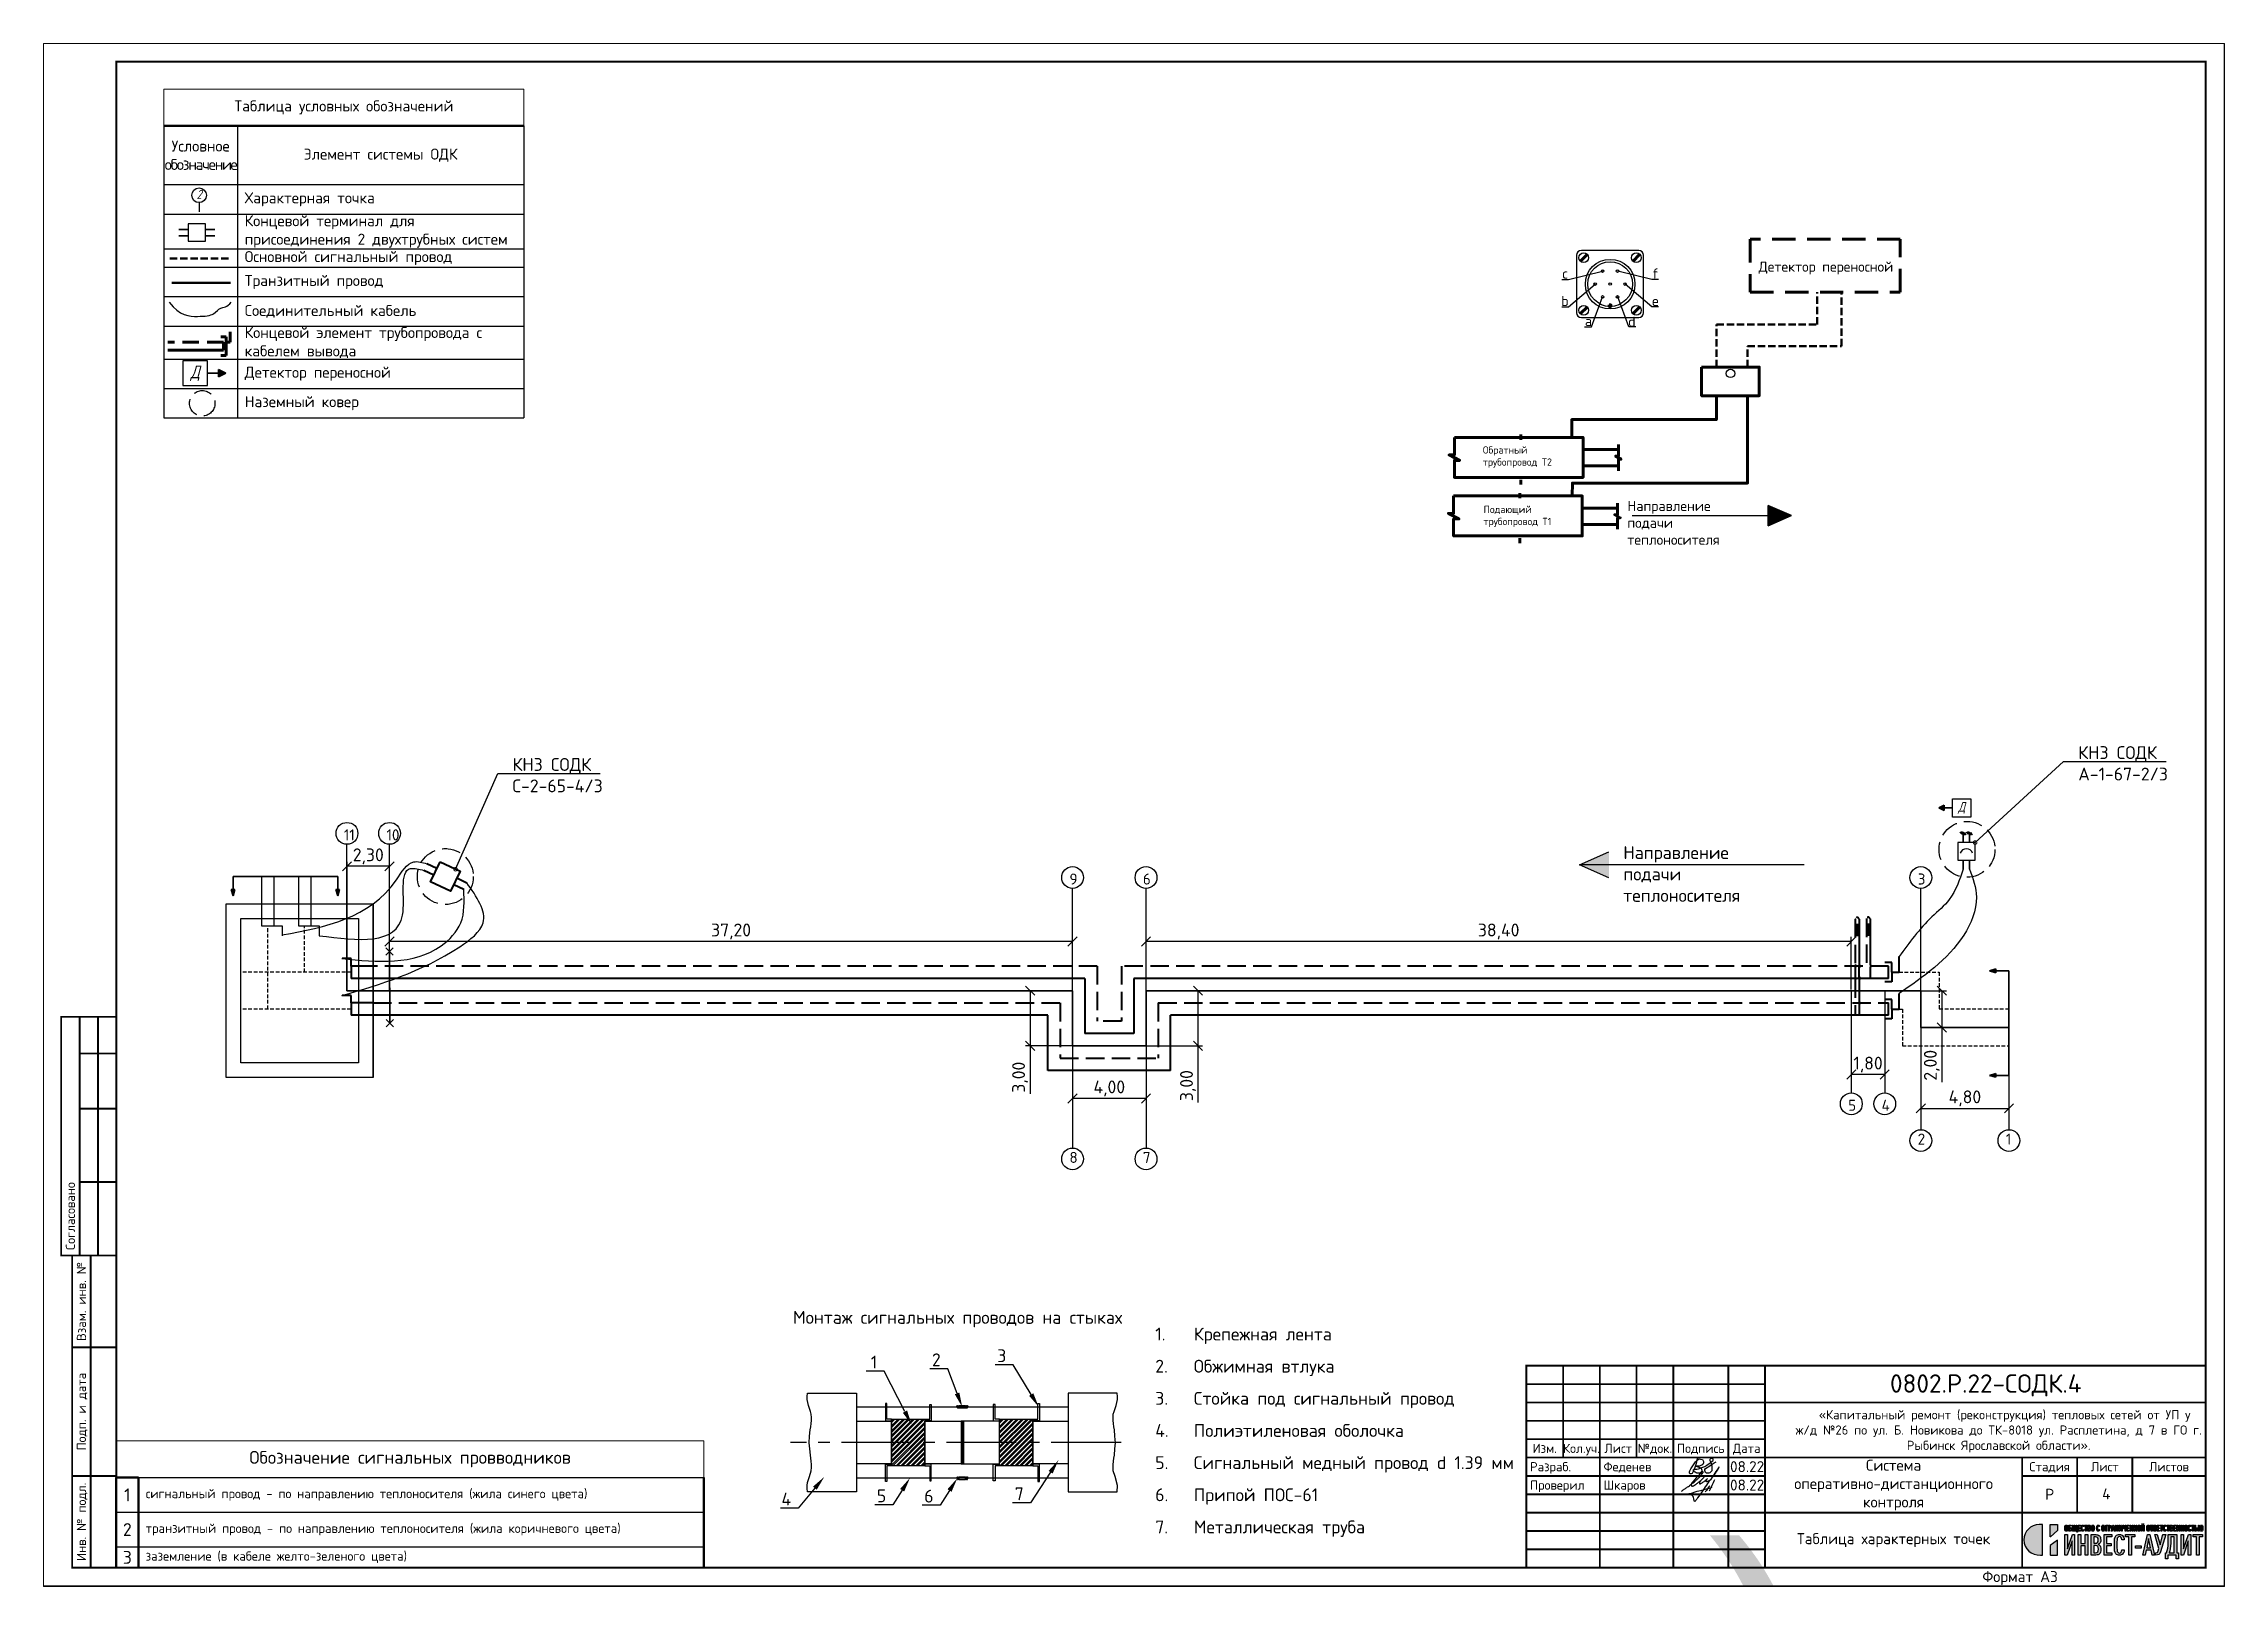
# Paper-space layout 'схема' of a CAD drawing. Header units: millimetres. Extents: x 0 to 594, y 0 to 420.
# The model-space entities are those that its viewports show. They can reach past a viewport. Long polylines and large blocks are cut down to what shows.
import ezdxf
from ezdxf import colors
from ezdxf.entities.mleader import LeaderData, LeaderLine
from ezdxf.enums import TextEntityAlignment as Align
from ezdxf.math import Vec2, Vec3

# ---------------------------------------------------------------- set-up
doc = ezdxf.new("R2018")
doc.units = ezdxf.units.MM
for name, pattern in [('ACAD_ISO04W100', [30, 24, -3, 0, -3]), ('DASHED', [7, 5, -2, 0]), ('DASHED2', [9.525, 6.35, -3.175]), ('gost5', [7, 5, -2, 0]), ('JIS_02_2.0', [3, 2, -1]), ('осевая2', [28.575, 19.05, -3.175, 3.175, -3.175])]:
    doc.linetypes.add(name, pattern=pattern)
doc.layers.add('layer 1', color=7, linetype='Continuous')
doc.layers.add('рамка', color=7, linetype='Continuous')
for name, color, linetype, lineweight in [('Осевая', 2, 'осевая2', 30), ('Основной', 1, 'Continuous', 60), ('Размер 3.5', 250, 'Continuous', 35), ('Размерный', 4, 'Continuous', 30), ('Размеры на чертеже', 250, 'Continuous', 25), ('Таблица', 250, 'Continuous', 30), ('Тонкие', 5, 'Continuous', 30), ('шриховка', 4, 'ACAD_ISO04W100', 15)]:
    doc.layers.add(name, color=color, linetype=linetype, lineweight=lineweight)
doc.styles.add('-ISOCPEUR-', font='isocpeur.ttf')
doc.styles.add('GOST', font='gost.shx', dxfattribs={"oblique": 15})
doc.styles.get("Standard").update_dxf_attribs({"font": 'arial.ttf'})
doc.dimstyles.new('М 1 к 200', dxfattribs={"dimtxt": 3.5, "dimasz": 2.5, "dimexe": 1.25, "dimexo": 0, "dimtad": 1, "dimlfac": 0.2, "dimrnd": 0.1, "dimzin": 1, "dimtxsty": 'GOST', "dimblk": 'OBLIQUE', "dimcen": 2.5, "dimclrd": 256, "dimclre": 256, "dimclrt": 256, "dimadec": 0, "dimazin": 2, "dimtfac": 1, "dimtmove": 0, "dimatfit": 3, "dimldrblk": 'NONE', "dimfxl": 1.25, "dimlwd": -1, "dimlwe": -1, "dimarcsym": 0})

psp = doc.layouts.new('схема')

msp = doc.modelspace()

# ---------------------------------------------------------------- texts
at = {"style": '-ISOCPEUR-'}
msp.add_text('Согласовано', height=2.5, rotation=90, dxfattribs=at).set_placement((3200.834, 2364.732), align=Align.MIDDLE_LEFT)
for s, p in [('Взам. инв. №', (3203.834, 2350.732)), ('Подп. и дата', (3203.834, 2320.732)), ('Инв. № подл.', (3203.834, 2290.732))]:
    msp.add_text(s, height=2.5, rotation=90, dxfattribs=at).set_placement(p, align=Align.MIDDLE_CENTER)
for s, height, p in [('Изм.', 2.5, (3602.334, 2310.732)), ('Кол.уч.', 2.5, (3612.334, 2310.732)), ('Лист', 2.5, (3622.334, 2310.732)), ('№док.', 2.5, (3632.334, 2310.732)), ('Подпись', 2.5, (3644.834, 2310.732)), ('Дата', 2.5, (3657.334, 2310.732)), ('Стадия', 2.5, (3739.834, 2305.732)), ('Лист', 2.5, (3754.834, 2305.732)), ('Листов', 2.5, (3772.334, 2305.732)), ('Р', 3, (3739.834, 2298.232))]:
    msp.add_text(s, height=height, dxfattribs=at).set_placement(p, align=Align.MIDDLE_CENTER)
for s, p in [('Разраб.', (3598.334, 2305.732)), ('Феденев', (3618.334, 2305.732)), ('Проверил', (3598.334, 2300.732)), ('Шкаров', (3618.334, 2300.732))]:
    msp.add_text(s, height=2.5, dxfattribs=at).set_placement(p, align=Align.MIDDLE_LEFT)
at = {"char_height": 3, "style": '-ISOCPEUR-'}
for s, insert, attachment_point in [('11', (3275.297, 2476.257), 7), ('10', (3286.888, 2476.257), 7), ('9', (3472.888, 2464.23), 7), ('6', (3492.888, 2464.23), 7), ('3', (3703.888, 2464.23), 7), ('5', (3684.958, 2402.623), 7), ('4', (3694.064, 2402.623), 7), ('2', (3703.888, 2396.435), 1), ('1', (3727.888, 2396.435), 1), ('8', (3472.888, 2391.435), 1), ('7', (3492.888, 2391.435), 1)]:
    msp.add_mtext_dynamic_manual_height_columns(s, width=6.35969, gutter_width=12.5, heights=[0], dxfattribs=dict(at, insert=insert, attachment_point=attachment_point))
at = {"style": '-ISOCPEUR-'}
for s, insert, char_height, width, attachment_point in [('\\pxi1.28618,qc;{\\C7;«Капитальный ремонт (реконструкция) тепловых сетей от УП у ж/д №26 по ул. Б. Новикова до ТК-8018 ул. Расплетина, д 7 в ГО г. Рыбинск Ярославской области».}', (3670.689, 2321.141), 2.5, 110.52884, 1), ('Система оперативно-дистанционного контроля ', (3697.334, 2300.732), 3, 70, 5), ('4', (3755.268, 2298.351), 3, 70, 5), ('Таблица характерных точек', (3697.334, 2285.732), 3, 70, 5)]:
    msp.add_mtext(s, dxfattribs=dict(at, insert=insert, char_height=char_height, width=width, attachment_point=attachment_point))
at = {"layer": 'Размер 3.5', "style": '-ISOCPEUR-'}
for s, p in [('с', (3607.824, 2629.184)), ('f', (3632.469, 2629.184)), ('b', (3607.824, 2621.724)), ('e', (3632.469, 2621.724)), ('a', (3614.234, 2616.253)), ('d', (3626.059, 2616.087))]:
    msp.add_text(s, height=2.762, dxfattribs=at).set_placement(p, align=Align.CENTER)
at = {"layer": 'Размер 3.5', "attachment_point": 1, "style": '-ISOCPEUR-'}
for s, insert, char_height, width in [('\\A1;\\pxsm1,qj;{\\C7;Детектор переносной}', (3660.574, 2633.827), 2.76152, 80.11904), ('\\A1;\\pxsm1,qj;{\\C7;Направление подачи теплоносителя}', (3624.825, 2568.688), 2.76152, 36.47961), ('\\A1;\\pxsm1,qj;{\\C7;Направление подачи теплоносителя}', (3623.727, 2474.679), 3.5, 46.23496), ('\\A1;\\pxi-3,l3,sm1.5,qj,t3;{\\C7;Монтаж сигнальных проводов на стыках}', (3397.613, 2348.135), 3.5, 101.54442), ('\\A1;\\pxi-3,l3,sm1.5,qj,t3;{\\C7;1.^IКрепежная лента\\P2.^IОбжимная втлука\\P3.^IСтойка под сигнальный провод\\P4.^IПолиэтиленовая оболочка\\P5.^IСигнальный медный провод d 1.39 мм\\P6.^IПрипой ПОС-61\\P7.^IМеталлическая труба}', (3496.266, 2343.601), 3.5, 101.54442), ('\\A1;{\\C7;Формат А3}', (3721.506, 2277.33), 3, 145.94381)]:
    msp.add_mtext(s, dxfattribs=dict(at, insert=insert, char_height=char_height, width=width))
at = {"layer": 'Размер 3.5', "char_height": 1.97251, "attachment_point": 4, "style": '-ISOCPEUR-'}
for s, width, insert in [('Обратный трубопровод Т2', 23.90857, (3585.481, 2580.626)), ('Подающий трубопровод Т1', 26.19844, (3585.665, 2564.446))]:
    msp.add_mtext_dynamic_manual_height_columns(s, width=width, gutter_width=13.808, heights=[0], dxfattribs=dict(at, insert=insert))
at = {"layer": 'Размерный', "color": 0, "style": '-ISOCPEUR-'}
for p in [(3652.79, 2304.255), (3652.79, 2299.255)]:
    msp.add_text('08.22', height=3, dxfattribs=at).set_placement(p)
at = {"layer": 'Размерный', "color": 7, "lineweight": 30, "insert": (3624.935, 2330.888), "char_height": 5, "width": 185, "attachment_point": 1, "style": '-ISOCPEUR-'}
msp.add_mtext('\\pxl2,qc;0802.Р.22-СОДК.4', dxfattribs=at)
at = {"layer": 'Таблица', "attachment_point": 5, "style": 'GOST'}
for s, width, gutter_width, insert, char_height in [('{\\C256;\\c0;2}', 2.72582, 17.5, (3235.882, 2652.1), 2.5), ('{\\C256;\\c0;Д}', 6.71838, 17.5, (3234.803, 2603.425), 3.5), ('{\\C256;\\c0;Д}', 5.01913, 13.074, (3715.87, 2485.096), 2.61476)]:
    msp.add_mtext_dynamic_manual_height_columns(s, width=width, gutter_width=gutter_width, heights=[0], dxfattribs=dict(at, insert=insert, char_height=char_height))

# ---------------------------------------------------------------- blocks, each defined once
blk = doc.blocks.new('A$C7B5E335A')
at = {"layer": 'Осевая'}
blk.add_line((30.01, -3.22), (-60.02, -3.22), dxfattribs=at)
at = {"layer": 'Тонкие'}
for p, q in [((-14.76, 6.54), (-14.62, 6.82)), ((-14.76, 6.54), (-14.62, 6.26)), ((-14.62, 6.82), (-14.62, 6.89)), ((-14.62, 6.89), (-14.48, 6.89)), ((-14.62, 6.82), (-14.62, 6.54)), ((-14.62, 6.26), (-14.62, 6.54)), ((-14.62, 6.26), (-14.62, 6.19)), ((-14.62, 6.19), (-14.48, 6.19)), ((-14.48, 6.89), (-14.48, 6.75)), ((-14.48, 6.75), (-14.2, 6.75)), ((-14.48, 6.19), (-14.48, 6.33)), ((-14.48, 6.33), (-14.2, 6.33)), ((-14.48, 6.26), (-14.2, 6.26)), ((-14.2, 6.75), (-14.2, 6.89)), ((-14.2, 6.89), (-12.39, 6.89)), ((-14.2, 6.33), (-14.2, 6.19)), ((-14.2, 6.19), (-12.39, 6.19)), ((-12.39, 6.89), (-12.39, 6.75)), ((-12.39, 6.75), (-12.11, 6.75)), ((-12.39, 6.19), (-12.39, 6.33)), ((-12.39, 6.33), (-12.11, 6.33)), ((-12.39, 6.26), (-12.11, 6.26)), ((-12.11, 6.75), (-12.11, 6.89)), ((-12.11, 6.89), (-11.9, 6.89)), ((-12.11, 6.33), (-12.11, 6.19)), ((-12.11, 6.19), (-11.9, 6.19)), ((-11.9, 6.89), (-11.9, 6.54)), ((-11.9, 6.82), (-11.76, 6.54)), ((-11.9, 6.19), (-11.9, 6.54)), ((-11.9, 6.26), (-11.76, 6.54)), ((-14.76, -12.92), (-14.62, -12.64)), ((-14.76, -12.92), (-14.62, -13.19)), ((-14.62, -12.64), (-14.62, -12.57)), ((-14.62, -12.57), (-14.48, -12.57)), ((-14.62, -12.64), (-14.62, -12.92)), ((-14.62, -13.19), (-14.62, -12.92)), ((-14.62, -13.19), (-14.62, -13.26)), ((-14.62, -13.26), (-14.48, -13.26)), ((-14.48, -12.57), (-14.48, -12.71)), ((-14.48, -12.71), (-14.2, -12.71)), ((-14.48, -13.26), (-14.48, -13.12)), ((-14.48, -13.12), (-14.2, -13.12)), ((-14.48, -13.19), (-14.2, -13.19)), ((-14.2, -12.71), (-14.2, -12.57)), ((-14.2, -12.57), (-12.39, -12.57)), ((-14.2, -13.12), (-14.2, -13.26)), ((-14.2, -13.26), (-12.39, -13.26)), ((-12.39, -12.57), (-12.39, -12.71)), ((-12.39, -12.71), (-12.11, -12.71)), ((-12.39, -13.26), (-12.39, -13.12)), ((-12.39, -13.12), (-12.11, -13.12)), ((-12.39, -13.19), (-12.11, -13.19)), ((-12.11, -12.71), (-12.11, -12.57)), ((-12.11, -12.57), (-11.9, -12.57)), ((-12.11, -13.12), (-12.11, -13.26)), ((-12.11, -13.26), (-11.9, -13.26)), ((-11.9, -12.57), (-11.9, -12.92)), ((-11.9, -12.64), (-11.76, -12.92)), ((-11.9, -13.26), (-11.9, -12.92)), ((-11.9, -13.19), (-11.76, -12.92))]:
    blk.add_line(p, q, dxfattribs=at)
for points in [[(-42.05, -12.92), (-42.05, -16.61), (-55.42, -16.61), (-55.49, -15.77), (-55.49, -14.94), (-55.42, -14.1), (-54.88, -12.46), (-54.44, -10.89), (-54.3, -10.05), (-54.37, -9.22), (-54.44, -8.31), (-54.55, -7.47), (-54.65, -6.64), (-54.82, -4.97), (-55.02, -3.29), (-54.85, -1.48), (-54.67, 0.2), (-54.57, 1.07), (-54.46, 1.94), (-54.33, 2.78), (-54.33, 3.61), (-54.39, 4.45), (-54.6, 5.22), (-55.16, 6.82), (-55.37, 7.66), (-55.51, 8.49), (-55.51, 9.33), (-55.44, 10.17), (-42.05, 10.17), (-42.05, 6.47)], [(-32.54, 3.12), (-33.8, 3.12), (-33.8, 7.38), (-34.22, 7.38), (-34.22, 2.64), (-32.54, 2.64)], [(-23.48, 3.12), (-22.15, 3.12), (-22.15, 7.17), (-21.73, 7.17), (-21.73, 2.64), (-23.48, 2.64)], [(-3.11, 3.12), (-4.37, 3.12), (-4.37, 7.17), (-4.86, 7.17), (-4.86, 2.64), (-3.11, 2.64)], [(5.95, 3.12), (7.28, 3.12), (7.28, 7.38), (7.7, 7.38), (7.7, 2.64), (5.95, 2.64)], [(15.51, -12.92), (15.51, -16.61), (28.9, -16.61), (28.97, -14.94), (28.34, -12.46), (27.85, -10.89), (27.78, -10.06), (27.78, -9.22), (28.02, -7.48), (28.13, -6.64), (28.3, -4.97), (28.48, -3.29), (28.3, -1.48), (28.13, 0.2), (28.02, 1.07), (27.92, 1.94), (27.78, 2.78), (27.78, 3.61), (27.85, 4.45), (28.06, 5.22), (28.62, 6.82), (28.83, 7.66), (28.97, 8.49), (28.97, 9.33), (28.9, 10.17), (15.51, 10.17), (15.51, 6.47)], [(-32.54, -9.57), (-33.8, -9.57), (-33.8, -13.82), (-34.22, -13.82), (-34.22, -9.08), (-32.54, -9.08)], [(-23.48, -9.57), (-22.15, -9.57), (-22.15, -13.61), (-21.73, -13.61), (-21.73, -9.08), (-23.48, -9.08)], [(-3.11, -9.57), (-4.37, -9.57), (-4.37, -13.61), (-4.86, -13.61), (-4.86, -9.08), (-3.11, -9.08)], [(5.95, -9.57), (7.28, -9.57), (7.28, -13.82), (7.7, -13.82), (7.7, -9.08), (5.95, -9.08)]]:
    blk.add_lwpolyline(points, dxfattribs=at)
for points in [[(-42.03, 6.47), (15.51, 6.47), (15.51, -12.92), (-42.03, -12.92)], [(-42.03, 2.57), (-32.54, 2.57), (-32.54, -9.01), (-42.03, -9.01)], [(-23.48, -9.57), (-32.54, -9.57), (-32.54, 3.12), (-23.48, 3.12)], [(-23.48, 2.57), (-13.57, 2.57), (-13.57, -9.01), (-23.48, -9.01)], [(-13.57, -9.01), (-12.95, -9.01), (-12.95, 2.57), (-13.57, 2.57)], [(-12.95, -9.01), (-3.11, -9.01), (-3.11, 2.57), (-12.95, 2.57)], [(-3.11, 3.12), (5.95, 3.12), (5.95, -9.57), (-3.11, -9.57)], [(5.95, 2.57), (15.51, 2.57), (15.51, -9.01), (5.95, -9.01)]]:
    blk.add_lwpolyline(points, close=True, dxfattribs=at)
blk = doc.blocks.new('*T30')
at = {"layer": 'Defpoints', "color": 8, "linetype": 'ByBlock', "lineweight": 0, "transparency": 16777216}
for p, q in [((0, 0), (98, 0)), ((0, 0), (0, -10)), ((98, 0), (98, -10))]:
    blk.add_line(p, q, dxfattribs=at)
at = {"layer": 'Таблица', "color": 0, "linetype": 'ByBlock', "lineweight": 50, "transparency": 16777216}
blk.add_line((0, -10), (98, -10), dxfattribs=at)
at = {"layer": 'Таблица', "color": 0, "linetype": 'ByBlock', "lineweight": -2, "transparency": 16777216}
for p, q in [((0, -10), (0, -34)), ((20, -10), (20, -34)), ((98, -10), (98, -34)), ((0, -26), (98, -26))]:
    blk.add_line(p, q, dxfattribs=at)
at = {"layer": 'Таблица', "lineweight": 30, "transparency": 16777216}
for p, q in [((0, -34), (98, -34)), ((0, -34), (0, -89.5)), ((20, -34), (20, -89.5)), ((98, -34), (98, -89.5)), ((0, -43.5), (98, -43.5)), ((0, -48.5), (98, -48.5)), ((0, -56.5), (98, -56.5)), ((0, -64.5), (98, -64.5)), ((0, -73.5), (98, -73.5)), ((0, -81.5), (98, -81.5)), ((0, -89.5), (98, -89.5))]:
    blk.add_line(p, q, dxfattribs=at)
at = {"layer": 'Таблица', "color": 7, "transparency": 16777216, "char_height": 3, "style": '-ISOCPEUR-'}
for s, insert, width, attachment_point in [('Таблица условных обозначений', (49, -5), 95, 5), ('Условное {\\T0.85;обозначение}', (10, -18), 17, 5), ('Элемент системы ОДК', (59, -18), 75, 5), ('Характерная точка', (22, -30), 74, 4), ('Концевой терминал для присоединения 2 двухтрубных систем', (22, -38.75), 74, 4), ('Основной сигнальный провод', (22, -46), 74, 4), ('Транзитный провод', (22, -52.5), 74, 4), ('Соединительный кабель', (22, -60.5), 74, 4), ('Концевой элемент трубопровода с кабелем вывода', (22, -69), 74, 4), ('Детектор переносной', (22, -77.5), 74, 4), ('Наземный ковер', (22, -85.5), 74, 4)]:
    blk.add_mtext(s, dxfattribs=dict(at, insert=insert, width=width, attachment_point=attachment_point))
blk = doc.blocks.new('*T31')
at = {"layer": 'Defpoints', "color": 8, "linetype": 'ByBlock', "lineweight": 0, "transparency": 16777216}
for p, q in [((0, 0), (160, 0)), ((0, 0), (0, -10)), ((160, 0), (160, -10))]:
    blk.add_line(p, q, dxfattribs=at)
at = {"layer": 'Таблица', "color": 0, "lineweight": 50, "transparency": 16777216}
for p, q in [((0, -10), (6, -10)), ((0, -10), (0, -34.57)), ((6, -10), (6, -34.57)), ((160, -10), (160, -34.57))]:
    blk.add_line(p, q, dxfattribs=at)
at = {"layer": 'Таблица', "lineweight": 30, "transparency": 16777216}
blk.add_line((6, -10), (160, -10), dxfattribs=at)
at = {"layer": 'Таблица', "color": 0, "lineweight": 30, "transparency": 16777216}
for p, q in [((0, -19.45), (160, -19.45)), ((0, -28.9), (160, -28.9)), ((0, -34.57), (160, -34.57))]:
    blk.add_line(p, q, dxfattribs=at)
at = {"layer": 'Таблица', "color": 7, "transparency": 16777216, "style": '-ISOCPEUR-'}
for s, insert, char_height, width, attachment_point in [('Обозначение сигнальных провводников', (80, -5), 3.5, 157, 5), ('1', (3, -14.73), 3.5, 5, 5), ('сигнальный провод - по направлению теплоносителя (жила синего цвета)', (8, -14.73), 2.5, 150, 4), ('2', (3, -24.18), 3.5, 5, 5), ('транзитный провод - по направлению теплоносителя (жила коричневого цвета)', (8, -24.18), 2.5, 150, 4), ('3', (3, -31.74), 3.5, 5, 5), ('заземление (в кабеле желто-зеленого цвета)', (8, -31.74), 2.5, 150, 4)]:
    blk.add_mtext(s, dxfattribs=dict(at, insert=insert, char_height=char_height, width=width, attachment_point=attachment_point))
blk = doc.blocks.new('*U168')
at = {"style": '-ISOCPEUR-'}
blk.add_attdef('РАЗРАБОТАЛ', text='', height=2.5, dxfattribs=at).set_placement((250.5, -264.22), align=Align.MIDDLE_LEFT)
at = {"style": '-ISOCPEUR-', "flags": 8}
for tag, height, p in [('ДАТА', 2.5, (290.07, -264.4)), ('ДАТА1', 2.5, (290.07, -269.4)), ('ЛИСТ', 3, (386.39, -271.92)), ('ЛИСТОВ', 3, (403.89, -271.92)), ('ФОРМАТ', 3, (380.97, -294.75))]:
    blk.add_attdef(tag, text='', height=height, dxfattribs=at).set_placement(p, align=Align.MIDDLE_CENTER)
at = {"style": '-ISOCPEUR-'}
blk.add_attdef('ПРОВЕРИЛ', (250.75, -270.73), '', height=2.5, dxfattribs=at)
at = {"lineweight": 30, "flags": 104}
blk.add_attdef('ИМЯ_ЧЕРТЕЖА', text='', height=3, dxfattribs=at).set_placement((333.63, -284.13), align=Align.MIDDLE_CENTER)
blk = doc.blocks.new('_Oblique')
at = {"color": 0, "linetype": 'ByBlock', "lineweight": -2}
blk.add_line((-0.5, -0.5), (0.5, 0.5), dxfattribs=at)
blk = doc.blocks.new('*D158')
at = {"transparency": 16777216}
for p, q in [((3704.75, 2425.33), (3704.75, 2402.04)), ((3728.75, 2425.33), (3728.75, 2402.04)), ((3704.75, 2403.29), (3728.75, 2403.29))]:
    blk.add_line(p, q, dxfattribs=at)
at = {"layer": 'Defpoints', "color": 0, "transparency": 16777216}
for p in [(3704.75, 2425.33), (3728.75, 2425.33), (3728.75, 2403.29)]:
    blk.add_point(p, dxfattribs=at)
at = {"transparency": 16777216, "xscale": 2.5, "yscale": 2.5, "zscale": 2.5, "rotation": 180}
blk.add_blockref('_Oblique', (3704.75, 2403.29), dxfattribs=at)
at = {"transparency": 16777216, "xscale": 2.5, "yscale": 2.5, "zscale": 2.5}
blk.add_blockref('_Oblique', (3728.75, 2403.29), dxfattribs=at)
at = {"transparency": 16777216, "insert": (3716.75, 2406.02), "char_height": 3.5, "attachment_point": 5, "style": '-ISOCPEUR-'}
blk.add_mtext('4,80', dxfattribs=at)
blk = doc.blocks.new('_None')
blk = doc.blocks.new('*D161')
at = {"transparency": 16777216}
for p, q in [((3685.82, 2435.33), (3685.82, 2411.24)), ((3694.92, 2435.33), (3694.92, 2411.24)), ((3694.92, 2412.49), (3685.82, 2412.49))]:
    blk.add_line(p, q, dxfattribs=at)
at = {"layer": 'Defpoints', "color": 0, "transparency": 16777216}
for p in [(3685.82, 2435.33), (3694.92, 2435.33), (3685.82, 2412.49)]:
    blk.add_point(p, dxfattribs=at)
at = {"transparency": 16777216, "xscale": 2.5, "yscale": 2.5, "zscale": 2.5, "rotation": 180}
blk.add_blockref('_Oblique', (3685.82, 2412.49), dxfattribs=at)
at = {"transparency": 16777216, "xscale": 2.5, "yscale": 2.5, "zscale": 2.5}
blk.add_blockref('_Oblique', (3694.92, 2412.49), dxfattribs=at)
at = {"transparency": 16777216, "insert": (3690.37, 2415.21), "char_height": 3.5, "attachment_point": 5, "style": '-ISOCPEUR-'}
blk.add_mtext('1,80', dxfattribs=at)
blk = doc.blocks.new('*D162')
at = {"transparency": 16777216}
for p, q in [((3493.75, 2435.33), (3493.75, 2449.98)), ((3685.82, 2448.73), (3493.75, 2448.73)), ((3685.82, 2435.66), (3685.82, 2449.98))]:
    blk.add_line(p, q, dxfattribs=at)
at = {"layer": 'Defpoints', "color": 0, "transparency": 16777216}
for p in [(3493.75, 2448.73), (3493.75, 2435.33), (3685.82, 2435.66)]:
    blk.add_point(p, dxfattribs=at)
at = {"transparency": 16777216, "xscale": 2.5, "yscale": 2.5, "zscale": 2.5, "rotation": 180}
blk.add_blockref('_Oblique', (3493.75, 2448.73), dxfattribs=at)
at = {"transparency": 16777216, "xscale": 2.5, "yscale": 2.5, "zscale": 2.5}
blk.add_blockref('_Oblique', (3685.82, 2448.73), dxfattribs=at)
at = {"transparency": 16777216, "insert": (3589.78, 2451.45), "char_height": 3.5, "attachment_point": 5, "style": '-ISOCPEUR-'}
blk.add_mtext('38,40', dxfattribs=at)
blk = doc.blocks.new('*D163')
at = {"transparency": 16777216}
for p, q in [((3493.75, 2435.33), (3509.15, 2435.33)), ((3507.9, 2435.33), (3507.9, 2420.33)), ((3493.75, 2420.33), (3509.15, 2420.33)), ((3507.9, 2420.33), (3507.9, 2404.93))]:
    blk.add_line(p, q, dxfattribs=at)
at = {"layer": 'Defpoints', "color": 0, "transparency": 16777216}
for p in [(3493.75, 2435.33), (3493.75, 2420.33), (3507.9, 2420.33)]:
    blk.add_point(p, dxfattribs=at)
at = {"transparency": 16777216, "xscale": 2.5, "yscale": 2.5, "zscale": 2.5}
for p, rotation in [((3507.9, 2435.33), 90), ((3507.9, 2420.33), 270)]:
    blk.add_blockref('_Oblique', p, dxfattribs=dict(at, rotation=rotation))
at = {"transparency": 16777216, "insert": (3505.18, 2409.49), "char_height": 3.5, "attachment_point": 5, "rotation": 90, "style": '-ISOCPEUR-'}
blk.add_mtext('3,00', dxfattribs=at)
blk = doc.blocks.new('*D164')
at = {"transparency": 16777216}
for p, q in [((3473.75, 2420.33), (3473.75, 2404.75)), ((3493.75, 2420.33), (3493.75, 2404.75)), ((3493.75, 2406), (3473.75, 2406))]:
    blk.add_line(p, q, dxfattribs=at)
at = {"layer": 'Defpoints', "color": 0, "transparency": 16777216}
for p in [(3473.75, 2420.33), (3493.75, 2420.33), (3473.75, 2406)]:
    blk.add_point(p, dxfattribs=at)
at = {"transparency": 16777216, "xscale": 2.5, "yscale": 2.5, "zscale": 2.5, "rotation": 180}
blk.add_blockref('_Oblique', (3473.75, 2406), dxfattribs=at)
at = {"transparency": 16777216, "xscale": 2.5, "yscale": 2.5, "zscale": 2.5}
blk.add_blockref('_Oblique', (3493.75, 2406), dxfattribs=at)
at = {"transparency": 16777216, "insert": (3483.75, 2408.73), "char_height": 3.5, "attachment_point": 5, "style": '-ISOCPEUR-'}
blk.add_mtext('4,00', dxfattribs=at)
blk = doc.blocks.new('*D165')
at = {"transparency": 16777216}
for p, q in [((3473.75, 2435.33), (3460.93, 2435.33)), ((3462.18, 2435.33), (3462.18, 2420.33)), ((3473.75, 2420.33), (3460.93, 2420.33)), ((3462.18, 2420.33), (3462.18, 2407.22))]:
    blk.add_line(p, q, dxfattribs=at)
at = {"layer": 'Defpoints', "color": 0, "transparency": 16777216}
for p in [(3462.18, 2435.33), (3473.75, 2435.33), (3473.75, 2420.33)]:
    blk.add_point(p, dxfattribs=at)
at = {"transparency": 16777216, "xscale": 2.5, "yscale": 2.5, "zscale": 2.5}
for p, rotation in [((3462.18, 2435.33), 90), ((3462.18, 2420.33), 270)]:
    blk.add_blockref('_Oblique', p, dxfattribs=dict(at, rotation=rotation))
at = {"transparency": 16777216, "insert": (3459.45, 2411.78), "char_height": 3.5, "attachment_point": 5, "rotation": 90, "style": '-ISOCPEUR-'}
blk.add_mtext('3,00', dxfattribs=at)
blk = doc.blocks.new('*D166')
at = {"transparency": 16777216}
for p, q in [((3287.75, 2435.33), (3287.75, 2449.98)), ((3473.75, 2448.73), (3287.75, 2448.73)), ((3473.75, 2435.33), (3473.75, 2449.98))]:
    blk.add_line(p, q, dxfattribs=at)
at = {"layer": 'Defpoints', "color": 0, "transparency": 16777216}
for p in [(3287.75, 2448.73), (3287.75, 2435.33), (3473.75, 2435.33)]:
    blk.add_point(p, dxfattribs=at)
at = {"transparency": 16777216, "xscale": 2.5, "yscale": 2.5, "zscale": 2.5, "rotation": 180}
blk.add_blockref('_Oblique', (3287.75, 2448.73), dxfattribs=at)
at = {"transparency": 16777216, "xscale": 2.5, "yscale": 2.5, "zscale": 2.5}
blk.add_blockref('_Oblique', (3473.75, 2448.73), dxfattribs=at)
at = {"transparency": 16777216, "insert": (3380.75, 2451.45), "char_height": 3.5, "attachment_point": 5, "style": '-ISOCPEUR-'}
blk.add_mtext('37,20', dxfattribs=at)
blk = doc.blocks.new('*D167')
at = {"transparency": 16777216}
for p, q in [((3276.16, 2435.33), (3276.16, 2470.44)), ((3287.75, 2469.19), (3276.16, 2469.19)), ((3287.75, 2435.33), (3287.75, 2470.44))]:
    blk.add_line(p, q, dxfattribs=at)
at = {"layer": 'Defpoints', "color": 0, "transparency": 16777216}
for p in [(3276.16, 2469.19), (3276.16, 2435.33), (3287.75, 2435.33)]:
    blk.add_point(p, dxfattribs=at)
at = {"transparency": 16777216, "xscale": 2.5, "yscale": 2.5, "zscale": 2.5, "rotation": 180}
blk.add_blockref('_Oblique', (3276.16, 2469.19), dxfattribs=at)
at = {"transparency": 16777216, "xscale": 2.5, "yscale": 2.5, "zscale": 2.5}
blk.add_blockref('_Oblique', (3287.75, 2469.19), dxfattribs=at)
at = {"transparency": 16777216, "insert": (3281.95, 2471.91), "char_height": 3.5, "attachment_point": 5, "style": '-ISOCPEUR-'}
blk.add_mtext('2,30', dxfattribs=at)
blk = doc.blocks.new('Лого')
h = blk.add_hatch(color=151)
h.set_gradient(color1=(158, 191, 227), color2=(46, 54, 92), tint=1, name='HEMISPHERICAL')
edge = h.paths.add_edge_path()
edge.add_spline(control_points=[(0.35, 0.49), (-0.19, 0.45), (-0.66, 0.87), (-0.66, 1.41), (-0.66, 1.41), (-0.66, 1.92), (-0.24, 2.34), (0.27, 2.34), (0.27, 2.34), (0.27, 2.34), (0.47, 2.34), (0.47, 2.34), (0.47, 2.34), (0.48, 2.34), (0.48, 2.33), (0.48, 2.33), (0.48, 2.33), (0.48, 2.33), (0.48, 0.51), (0.48, 0.51), (0.48, 0.51), (0.48, 0.5), (0.48, 0.49), (0.47, 0.49), (0.47, 0.49), (0.47, 0.49), (0.35, 0.49), (0.35, 0.49), (0.35, 0.49), (0.35, 0.49), (0.35, 0.49), (0.35, 0.49)], knot_values=[0, 0, 0, 0, 0.111111, 0.111111, 0.111111, 0.111121, 0.222222, 0.222222, 0.222222, 0.222232, 0.333333, 0.333333, 0.333333, 0.333344, 0.444444, 0.444444, 0.444444, 0.444455, 0.555556, 0.555556, 0.555556, 0.555566, 0.666667, 0.666667, 0.666667, 0.666677, 0.777778, 0.777778, 0.777778, 0.777788, 1, 1, 1, 1], degree=3, periodic=0)
edge = h.paths.add_edge_path()
edge.add_spline(control_points=[(0.96, 1.6), (0.96, 1.6), (1.39, 1.97), (1.39, 1.97), (1.39, 1.97), (1.39, 1.97), (1.39, 1.97), (1.39, 1.98), (1.39, 1.98), (1.39, 1.98), (1.39, 2.33), (1.39, 2.33), (1.39, 2.33), (1.39, 2.33), (1.38, 2.34), (1.38, 2.34), (1.38, 2.34), (1.38, 2.34), (0.95, 2.34), (0.95, 2.34), (0.95, 2.34), (0.94, 2.34), (0.93, 2.33), (0.93, 2.33), (0.93, 2.33), (0.93, 2.33), (0.93, 1.61), (0.93, 1.61), (0.93, 1.61), (0.93, 1.61), (0.94, 1.6), (0.94, 1.6), (0.94, 1.6), (0.95, 1.6), (0.95, 1.6), (0.96, 1.6)], knot_values=[0, 0, 0, 0, 0.1, 0.1, 0.1, 0.10001, 0.2, 0.2, 0.2, 0.20001, 0.3, 0.3, 0.3, 0.30001, 0.4, 0.4, 0.4, 0.40001, 0.5, 0.5, 0.5, 0.50001, 0.6, 0.6, 0.6, 0.60001, 0.7, 0.7, 0.7, 0.70001, 0.8, 0.8, 0.8, 0.80001, 1, 1, 1, 1], degree=3, periodic=0)
edge = h.paths.add_edge_path()
edge.add_spline(control_points=[(0.94, 1.06), (0.94, 1.06), (1.37, 1.4), (1.37, 1.4), (1.37, 1.4), (1.37, 1.4), (1.38, 1.4), (1.38, 1.4), (1.38, 1.4), (1.39, 1.4), (1.39, 1.4), (1.39, 1.39), (1.39, 1.39), (1.39, 1.39), (1.39, 0.51), (1.39, 0.51), (1.39, 0.51), (1.39, 0.5), (1.38, 0.49), (1.38, 0.49), (1.38, 0.49), (1.38, 0.49), (0.95, 0.49), (0.95, 0.49), (0.95, 0.49), (0.94, 0.49), (0.93, 0.5), (0.93, 0.51), (0.93, 0.51), (0.93, 0.51), (0.93, 1.05), (0.93, 1.05), (0.93, 1.05), (0.93, 1.05), (0.94, 1.06), (0.94, 1.06)], knot_values=[0, 0, 0, 0, 0.1, 0.1, 0.1, 0.10001, 0.2, 0.2, 0.2, 0.20001, 0.3, 0.3, 0.3, 0.30001, 0.4, 0.4, 0.4, 0.40001, 0.5, 0.5, 0.5, 0.50001, 0.6, 0.6, 0.6, 0.60001, 0.7, 0.7, 0.7, 0.70001, 0.8, 0.8, 0.8, 0.80001, 1, 1, 1, 1], degree=3, periodic=0)
at = {"true_color": 0x2e365c}
h = blk.add_hatch(color=159, dxfattribs=at)
h.dxf.hatch_style = 1
edge = h.paths.add_edge_path()
edge.add_spline(control_points=[(10.17, 1.59), (10.17, 1.59), (10.17, 1.73), (10.17, 1.73), (10.17, 1.73), (10.17, 1.73), (9.6, 1.73), (9.6, 1.73), (9.6, 1.73), (9.6, 1.73), (9.6, 1.59), (9.6, 1.59), (9.6, 1.59), (9.6, 1.59), (9.81, 1.59), (9.81, 1.59), (9.81, 1.59), (9.81, 1.59), (9.81, 0.49), (9.81, 0.49), (9.81, 0.49), (9.81, 0.49), (9.96, 0.49), (9.96, 0.49), (9.96, 0.49), (9.96, 0.49), (9.96, 1.59), (9.96, 1.59), (9.96, 1.59), (9.96, 1.59), (10.17, 1.59), (10.17, 1.59)], knot_values=[0, 0, 0, 0, 0.111111, 0.111111, 0.111111, 0.111121, 0.222222, 0.222222, 0.222222, 0.222232, 0.333333, 0.333333, 0.333333, 0.333344, 0.444444, 0.444444, 0.444444, 0.444455, 0.555556, 0.555556, 0.555556, 0.555566, 0.666667, 0.666667, 0.666667, 0.666677, 0.777778, 0.777778, 0.777778, 0.777788, 1, 1, 1, 1], degree=3, periodic=0)
edge = h.paths.add_edge_path()
edge.add_spline(control_points=[(9.46, 0.49), (9.46, 0.49), (9.46, 1.73), (9.46, 1.73), (9.46, 1.73), (9.46, 1.73), (9.32, 1.73), (9.32, 1.73), (9.32, 1.73), (9.32, 1.73), (9.02, 0.87), (9.02, 0.87), (9.02, 0.87), (9.02, 0.87), (9.02, 1.73), (9.02, 1.73), (9.02, 1.73), (9.02, 1.73), (8.87, 1.73), (8.87, 1.73), (8.87, 1.73), (8.87, 1.73), (8.87, 0.49), (8.87, 0.49), (8.87, 0.49), (8.87, 0.49), (9.01, 0.49), (9.01, 0.49), (9.01, 0.49), (9.01, 0.49), (9.31, 1.35), (9.31, 1.35), (9.31, 1.35), (9.31, 1.35), (9.31, 0.49), (9.31, 0.49), (9.31, 0.49), (9.31, 0.49), (9.46, 0.49), (9.46, 0.49)], knot_values=[0, 0, 0, 0, 0.090909, 0.090909, 0.090909, 0.090919, 0.181818, 0.181818, 0.181818, 0.181828, 0.272727, 0.272727, 0.272727, 0.272738, 0.363636, 0.363636, 0.363636, 0.363647, 0.454545, 0.454545, 0.454545, 0.454556, 0.545455, 0.545455, 0.545455, 0.545465, 0.636364, 0.636364, 0.636364, 0.636374, 0.727273, 0.727273, 0.727273, 0.727283, 0.818182, 0.818182, 0.818182, 0.818192, 1, 1, 1, 1], degree=3, periodic=0)
edge = h.paths.add_edge_path(flags=16)
edge.add_spline(control_points=[(8.46, 0.63), (8.46, 0.63), (8.15, 0.63), (8.15, 0.63), (8.15, 0.63), (8.21, 0.79), (8.24, 0.97), (8.24, 1.2), (8.24, 1.2), (8.24, 1.2), (8.24, 1.59), (8.24, 1.59), (8.24, 1.59), (8.24, 1.59), (8.46, 1.59), (8.46, 1.59), (8.46, 1.59), (8.46, 1.59), (8.46, 0.63), (8.46, 0.63)], knot_values=[0, 0, 0, 0, 0.166667, 0.166667, 0.166667, 0.166677, 0.333333, 0.333333, 0.333333, 0.333344, 0.5, 0.5, 0.5, 0.50001, 0.666667, 0.666667, 0.666667, 0.666677, 1, 1, 1, 1], degree=3, periodic=0)
edge = h.paths.add_edge_path()
edge.add_spline(control_points=[(8.71, 0.27), (8.71, 0.27), (8.71, 0.63), (8.71, 0.63), (8.71, 0.63), (8.71, 0.63), (8.61, 0.63), (8.61, 0.63), (8.61, 0.63), (8.61, 0.63), (8.61, 1.73), (8.61, 1.73), (8.61, 1.73), (8.61, 1.73), (8.09, 1.73), (8.09, 1.73), (8.09, 1.73), (8.09, 1.73), (8.09, 1.23), (8.09, 1.23), (8.09, 1.23), (8.09, 0.99), (8.06, 0.79), (7.99, 0.63), (7.99, 0.63), (7.99, 0.63), (7.92, 0.63), (7.92, 0.63), (7.92, 0.63), (7.92, 0.63), (7.92, 0.27), (7.92, 0.27), (7.92, 0.27), (7.92, 0.27), (8.06, 0.27), (8.06, 0.27), (8.06, 0.27), (8.06, 0.27), (8.06, 0.49), (8.06, 0.49), (8.06, 0.49), (8.06, 0.49), (8.57, 0.49), (8.57, 0.49), (8.57, 0.49), (8.57, 0.49), (8.57, 0.27), (8.57, 0.27), (8.57, 0.27), (8.57, 0.27), (8.71, 0.27), (8.71, 0.27)], knot_values=[0, 0, 0, 0, 0.071429, 0.071429, 0.071429, 0.071439, 0.142857, 0.142857, 0.142857, 0.142867, 0.214286, 0.214286, 0.214286, 0.214296, 0.285714, 0.285714, 0.285714, 0.285725, 0.357143, 0.357143, 0.357143, 0.357153, 0.428571, 0.428571, 0.428571, 0.428582, 0.5, 0.5, 0.5, 0.50001, 0.571429, 0.571429, 0.571429, 0.571439, 0.642857, 0.642857, 0.642857, 0.642867, 0.714286, 0.714286, 0.714286, 0.714296, 0.785714, 0.785714, 0.785714, 0.785725, 0.857143, 0.857143, 0.857143, 0.857153, 1, 1, 1, 1], degree=3, periodic=0)
edge = h.paths.add_edge_path()
edge.add_spline(control_points=[(7.94, 1.73), (7.94, 1.73), (7.77, 1.73), (7.77, 1.73), (7.77, 1.73), (7.77, 1.73), (7.61, 1.1), (7.61, 1.1), (7.61, 1.1), (7.61, 1.1), (7.43, 1.73), (7.43, 1.73), (7.43, 1.73), (7.43, 1.73), (7.27, 1.73), (7.27, 1.73), (7.27, 1.73), (7.27, 1.73), (7.53, 0.89), (7.53, 0.89), (7.53, 0.89), (7.53, 0.89), (7.49, 0.75), (7.49, 0.75), (7.49, 0.75), (7.46, 0.65), (7.43, 0.63), (7.33, 0.63), (7.33, 0.63), (7.33, 0.63), (7.33, 0.49), (7.33, 0.49), (7.33, 0.49), (7.5, 0.49), (7.57, 0.52), (7.62, 0.69), (7.62, 0.69), (7.62, 0.69), (7.94, 1.73), (7.94, 1.73)], knot_values=[0, 0, 0, 0, 0.090909, 0.090909, 0.090909, 0.090919, 0.181818, 0.181818, 0.181818, 0.181828, 0.272727, 0.272727, 0.272727, 0.272738, 0.363636, 0.363636, 0.363636, 0.363647, 0.454545, 0.454545, 0.454545, 0.454556, 0.545455, 0.545455, 0.545455, 0.545465, 0.636364, 0.636364, 0.636364, 0.636374, 0.727273, 0.727273, 0.727273, 0.727283, 0.818182, 0.818182, 0.818182, 0.818192, 1, 1, 1, 1], degree=3, periodic=0)
edge = h.paths.add_edge_path(flags=16)
edge.add_spline(control_points=[(7.02, 0.92), (7.02, 0.92), (6.79, 0.92), (6.79, 0.92), (6.79, 0.92), (6.79, 0.92), (6.9, 1.49), (6.9, 1.49), (6.9, 1.49), (6.9, 1.49), (7.02, 0.92), (7.02, 0.92)], knot_values=[0, 0, 0, 0, 0.25, 0.25, 0.25, 0.25001, 0.5, 0.5, 0.5, 0.50001, 1, 1, 1, 1], degree=3, periodic=0)
edge = h.paths.add_edge_path()
edge.add_spline(control_points=[(7.26, 0.49), (7.26, 0.49), (6.98, 1.73), (6.98, 1.73), (6.98, 1.73), (6.98, 1.73), (6.83, 1.73), (6.83, 1.73), (6.83, 1.73), (6.83, 1.73), (6.55, 0.49), (6.55, 0.49), (6.55, 0.49), (6.55, 0.49), (6.7, 0.49), (6.7, 0.49), (6.7, 0.49), (6.7, 0.49), (6.76, 0.78), (6.76, 0.78), (6.76, 0.78), (6.76, 0.78), (7.05, 0.78), (7.05, 0.78), (7.05, 0.78), (7.05, 0.78), (7.11, 0.49), (7.11, 0.49), (7.11, 0.49), (7.11, 0.49), (7.26, 0.49), (7.26, 0.49)], knot_values=[0, 0, 0, 0, 0.111111, 0.111111, 0.111111, 0.111121, 0.222222, 0.222222, 0.222222, 0.222232, 0.333333, 0.333333, 0.333333, 0.333344, 0.444444, 0.444444, 0.444444, 0.444455, 0.555556, 0.555556, 0.555556, 0.555566, 0.666667, 0.666667, 0.666667, 0.666677, 0.777778, 0.777778, 0.777778, 0.777788, 1, 1, 1, 1], degree=3, periodic=0)
edge = h.paths.add_edge_path()
edge.add_spline(control_points=[(6.45, 0.91), (6.45, 0.91), (6.45, 1.05), (6.45, 1.05), (6.45, 1.05), (6.45, 1.05), (6.11, 1.05), (6.11, 1.05), (6.11, 1.05), (6.11, 1.05), (6.11, 0.91), (6.11, 0.91), (6.11, 0.91), (6.11, 0.91), (6.45, 0.91), (6.45, 0.91)], knot_values=[0, 0, 0, 0, 0.2, 0.2, 0.2, 0.20001, 0.4, 0.4, 0.4, 0.40001, 0.6, 0.6, 0.6, 0.60001, 1, 1, 1, 1], degree=3, periodic=0)
edge = h.paths.add_edge_path()
edge.add_spline(control_points=[(6.07, 1.59), (6.07, 1.59), (6.07, 1.73), (6.07, 1.73), (6.07, 1.73), (6.07, 1.73), (5.51, 1.73), (5.51, 1.73), (5.51, 1.73), (5.51, 1.73), (5.51, 1.59), (5.51, 1.59), (5.51, 1.59), (5.51, 1.59), (5.71, 1.59), (5.71, 1.59), (5.71, 1.59), (5.71, 1.59), (5.71, 0.49), (5.71, 0.49), (5.71, 0.49), (5.71, 0.49), (5.86, 0.49), (5.86, 0.49), (5.86, 0.49), (5.86, 0.49), (5.86, 1.59), (5.86, 1.59), (5.86, 1.59), (5.86, 1.59), (6.07, 1.59), (6.07, 1.59)], knot_values=[0, 0, 0, 0, 0.111111, 0.111111, 0.111111, 0.111121, 0.222222, 0.222222, 0.222222, 0.222232, 0.333333, 0.333333, 0.333333, 0.333344, 0.444444, 0.444444, 0.444444, 0.444455, 0.555556, 0.555556, 0.555556, 0.555566, 0.666667, 0.666667, 0.666667, 0.666677, 0.777778, 0.777778, 0.777778, 0.777788, 1, 1, 1, 1], degree=3, periodic=0)
edge = h.paths.add_edge_path()
edge.add_spline(control_points=[(5.42, 0.8), (5.42, 0.8), (5.27, 0.8), (5.27, 0.8), (5.27, 0.8), (5.27, 0.74), (5.26, 0.69), (5.23, 0.65), (5.23, 0.65), (5.21, 0.63), (5.18, 0.61), (5.14, 0.61), (5.14, 0.61), (5.09, 0.61), (5.05, 0.63), (5.03, 0.66), (5.03, 0.66), (4.99, 0.72), (4.98, 0.82), (4.98, 1.11), (4.98, 1.11), (4.98, 1.4), (4.99, 1.5), (5.03, 1.56), (5.03, 1.56), (5.05, 1.59), (5.09, 1.61), (5.14, 1.61), (5.14, 1.61), (5.18, 1.61), (5.21, 1.59), (5.23, 1.56), (5.23, 1.56), (5.26, 1.53), (5.27, 1.48), (5.27, 1.42), (5.27, 1.42), (5.27, 1.42), (5.42, 1.42), (5.42, 1.42), (5.42, 1.42), (5.42, 1.52), (5.39, 1.61), (5.33, 1.67), (5.33, 1.67), (5.28, 1.72), (5.22, 1.74), (5.14, 1.74), (5.14, 1.74), (5.04, 1.74), (4.97, 1.7), (4.92, 1.65), (4.92, 1.65), (4.84, 1.56), (4.83, 1.45), (4.83, 1.11), (4.83, 1.11), (4.83, 0.77), (4.84, 0.66), (4.92, 0.57), (4.92, 0.57), (4.97, 0.51), (5.04, 0.48), (5.14, 0.48), (5.14, 0.48), (5.22, 0.48), (5.28, 0.5), (5.33, 0.55), (5.33, 0.55), (5.39, 0.6), (5.42, 0.69), (5.42, 0.8)], knot_values=[0, 0, 0, 0, 0.052632, 0.052632, 0.052632, 0.052642, 0.105263, 0.105263, 0.105263, 0.105273, 0.157895, 0.157895, 0.157895, 0.157905, 0.210526, 0.210526, 0.210526, 0.210537, 0.263158, 0.263158, 0.263158, 0.263168, 0.315789, 0.315789, 0.315789, 0.3158, 0.368421, 0.368421, 0.368421, 0.368431, 0.421053, 0.421053, 0.421053, 0.421063, 0.473684, 0.473684, 0.473684, 0.473694, 0.526316, 0.526316, 0.526316, 0.526326, 0.578947, 0.578947, 0.578947, 0.578958, 0.631579, 0.631579, 0.631579, 0.631589, 0.684211, 0.684211, 0.684211, 0.684221, 0.736842, 0.736842, 0.736842, 0.736852, 0.789474, 0.789474, 0.789474, 0.789484, 0.842105, 0.842105, 0.842105, 0.842116, 0.894737, 0.894737, 0.894737, 0.894747, 1, 1, 1, 1], degree=3, periodic=0)
edge = h.paths.add_edge_path()
edge.add_spline(control_points=[(4.68, 0.49), (4.68, 0.49), (4.68, 0.63), (4.68, 0.63), (4.68, 0.63), (4.68, 0.63), (4.35, 0.63), (4.35, 0.63), (4.35, 0.63), (4.35, 0.63), (4.35, 1.05), (4.35, 1.05), (4.35, 1.05), (4.35, 1.05), (4.64, 1.05), (4.64, 1.05), (4.64, 1.05), (4.64, 1.05), (4.64, 1.18), (4.64, 1.18), (4.64, 1.18), (4.64, 1.18), (4.35, 1.18), (4.35, 1.18), (4.35, 1.18), (4.35, 1.18), (4.35, 1.59), (4.35, 1.59), (4.35, 1.59), (4.35, 1.59), (4.68, 1.59), (4.68, 1.59), (4.68, 1.59), (4.68, 1.59), (4.68, 1.73), (4.68, 1.73), (4.68, 1.73), (4.68, 1.73), (4.2, 1.73), (4.2, 1.73), (4.2, 1.73), (4.2, 1.73), (4.2, 0.49), (4.2, 0.49), (4.2, 0.49), (4.2, 0.49), (4.68, 0.49), (4.68, 0.49)], knot_values=[0, 0, 0, 0, 0.076923, 0.076923, 0.076923, 0.076933, 0.153846, 0.153846, 0.153846, 0.153856, 0.230769, 0.230769, 0.230769, 0.230779, 0.307692, 0.307692, 0.307692, 0.307703, 0.384615, 0.384615, 0.384615, 0.384626, 0.461538, 0.461538, 0.461538, 0.461549, 0.538462, 0.538462, 0.538462, 0.538472, 0.615385, 0.615385, 0.615385, 0.615395, 0.692308, 0.692308, 0.692308, 0.692318, 0.769231, 0.769231, 0.769231, 0.769241, 0.846154, 0.846154, 0.846154, 0.846164, 1, 1, 1, 1], degree=3, periodic=0)
edge = h.paths.add_edge_path(flags=16)
edge.add_spline(control_points=[(3.85, 1.4), (3.85, 1.26), (3.8, 1.2), (3.69, 1.2), (3.69, 1.2), (3.69, 1.2), (3.58, 1.2), (3.58, 1.2), (3.58, 1.2), (3.58, 1.2), (3.58, 1.59), (3.58, 1.59), (3.58, 1.59), (3.58, 1.59), (3.69, 1.59), (3.69, 1.59), (3.69, 1.59), (3.8, 1.59), (3.85, 1.54), (3.85, 1.4)], knot_values=[0, 0, 0, 0, 0.166667, 0.166667, 0.166667, 0.166677, 0.333333, 0.333333, 0.333333, 0.333344, 0.5, 0.5, 0.5, 0.50001, 0.666667, 0.666667, 0.666667, 0.666677, 1, 1, 1, 1], degree=3, periodic=0)
edge = h.paths.add_edge_path(flags=16)
edge.add_spline(control_points=[(3.86, 0.85), (3.86, 0.68), (3.8, 0.63), (3.69, 0.63), (3.69, 0.63), (3.69, 0.63), (3.58, 0.63), (3.58, 0.63), (3.58, 0.63), (3.58, 0.63), (3.58, 1.07), (3.58, 1.07), (3.58, 1.07), (3.58, 1.07), (3.69, 1.07), (3.69, 1.07), (3.69, 1.07), (3.8, 1.07), (3.86, 1.01), (3.86, 0.85)], knot_values=[0, 0, 0, 0, 0.166667, 0.166667, 0.166667, 0.166677, 0.333333, 0.333333, 0.333333, 0.333344, 0.5, 0.5, 0.5, 0.50001, 0.666667, 0.666667, 0.666667, 0.666677, 1, 1, 1, 1], degree=3, periodic=0)
edge = h.paths.add_edge_path()
edge.add_spline(control_points=[(4.01, 0.84), (4.01, 0.94), (4, 1.03), (3.93, 1.09), (3.93, 1.09), (3.91, 1.11), (3.88, 1.13), (3.85, 1.14), (3.85, 1.14), (3.88, 1.15), (3.9, 1.16), (3.92, 1.18), (3.92, 1.18), (3.99, 1.24), (4, 1.31), (4, 1.4), (4, 1.4), (4, 1.54), (3.98, 1.6), (3.92, 1.65), (3.92, 1.65), (3.87, 1.7), (3.81, 1.73), (3.7, 1.73), (3.7, 1.73), (3.7, 1.73), (3.43, 1.73), (3.43, 1.73), (3.43, 1.73), (3.43, 1.73), (3.43, 0.49), (3.43, 0.49), (3.43, 0.49), (3.43, 0.49), (3.7, 0.49), (3.7, 0.49), (3.7, 0.49), (3.81, 0.49), (3.88, 0.51), (3.93, 0.57), (3.93, 0.57), (3.98, 0.62), (4.01, 0.69), (4.01, 0.84)], knot_values=[0, 0, 0, 0, 0.083333, 0.083333, 0.083333, 0.083344, 0.166667, 0.166667, 0.166667, 0.166677, 0.25, 0.25, 0.25, 0.25001, 0.333333, 0.333333, 0.333333, 0.333344, 0.416667, 0.416667, 0.416667, 0.416677, 0.5, 0.5, 0.5, 0.50001, 0.583333, 0.583333, 0.583333, 0.583344, 0.666667, 0.666667, 0.666667, 0.666677, 0.75, 0.75, 0.75, 0.75001, 0.833333, 0.833333, 0.833333, 0.833344, 1, 1, 1, 1], degree=3, periodic=0)
edge = h.paths.add_edge_path()
edge.add_spline(control_points=[(3.21, 0.49), (3.21, 0.49), (3.21, 1.73), (3.21, 1.73), (3.21, 1.73), (3.21, 1.73), (3.06, 1.73), (3.06, 1.73), (3.06, 1.73), (3.06, 1.73), (3.06, 1.19), (3.06, 1.19), (3.06, 1.19), (3.06, 1.19), (2.79, 1.19), (2.79, 1.19), (2.79, 1.19), (2.79, 1.19), (2.79, 1.73), (2.79, 1.73), (2.79, 1.73), (2.79, 1.73), (2.64, 1.73), (2.64, 1.73), (2.64, 1.73), (2.64, 1.73), (2.64, 0.49), (2.64, 0.49), (2.64, 0.49), (2.64, 0.49), (2.79, 0.49), (2.79, 0.49), (2.79, 0.49), (2.79, 0.49), (2.79, 1.05), (2.79, 1.05), (2.79, 1.05), (2.79, 1.05), (3.06, 1.05), (3.06, 1.05), (3.06, 1.05), (3.06, 1.05), (3.06, 0.49), (3.06, 0.49), (3.06, 0.49), (3.06, 0.49), (3.21, 0.49), (3.21, 0.49)], knot_values=[0, 0, 0, 0, 0.076923, 0.076923, 0.076923, 0.076933, 0.153846, 0.153846, 0.153846, 0.153856, 0.230769, 0.230769, 0.230769, 0.230779, 0.307692, 0.307692, 0.307692, 0.307703, 0.384615, 0.384615, 0.384615, 0.384626, 0.461538, 0.461538, 0.461538, 0.461549, 0.538462, 0.538462, 0.538462, 0.538472, 0.615385, 0.615385, 0.615385, 0.615395, 0.692308, 0.692308, 0.692308, 0.692318, 0.769231, 0.769231, 0.769231, 0.769241, 0.846154, 0.846154, 0.846154, 0.846164, 1, 1, 1, 1], degree=3, periodic=0)
edge = h.paths.add_edge_path()
edge.add_spline(control_points=[(2.42, 0.49), (2.42, 0.49), (2.42, 1.73), (2.42, 1.73), (2.42, 1.73), (2.42, 1.73), (2.28, 1.73), (2.28, 1.73), (2.28, 1.73), (2.28, 1.73), (1.98, 0.87), (1.98, 0.87), (1.98, 0.87), (1.98, 0.87), (1.98, 1.73), (1.98, 1.73), (1.98, 1.73), (1.98, 1.73), (1.83, 1.73), (1.83, 1.73), (1.83, 1.73), (1.83, 1.73), (1.83, 0.49), (1.83, 0.49), (1.83, 0.49), (1.83, 0.49), (1.96, 0.49), (1.96, 0.49), (1.96, 0.49), (1.96, 0.49), (2.27, 1.35), (2.27, 1.35), (2.27, 1.35), (2.27, 1.35), (2.27, 0.49), (2.27, 0.49), (2.27, 0.49), (2.27, 0.49), (2.42, 0.49), (2.42, 0.49)], knot_values=[0, 0, 0, 0, 0.090909, 0.090909, 0.090909, 0.090919, 0.181818, 0.181818, 0.181818, 0.181828, 0.272727, 0.272727, 0.272727, 0.272738, 0.363636, 0.363636, 0.363636, 0.363647, 0.454545, 0.454545, 0.454545, 0.454556, 0.545455, 0.545455, 0.545455, 0.545465, 0.636364, 0.636364, 0.636364, 0.636374, 0.727273, 0.727273, 0.727273, 0.727283, 0.818182, 0.818182, 0.818182, 0.818192, 1, 1, 1, 1], degree=3, periodic=0)
edge = h.paths.add_edge_path(flags=16)
edge.add_spline(control_points=[(10.15, 2.12), (10.15, 2.03), (10.15, 2.01), (10.13, 1.99), (10.13, 1.99), (10.13, 1.98), (10.12, 1.97), (10.11, 1.97), (10.11, 1.97), (10.09, 1.97), (10.08, 1.98), (10.08, 1.99), (10.08, 1.99), (10.06, 2.01), (10.06, 2.03), (10.06, 2.12), (10.06, 2.12), (10.06, 2.21), (10.06, 2.24), (10.08, 2.25), (10.08, 2.25), (10.08, 2.26), (10.09, 2.27), (10.11, 2.27), (10.11, 2.27), (10.12, 2.27), (10.13, 2.26), (10.13, 2.25), (10.13, 2.25), (10.15, 2.24), (10.15, 2.21), (10.15, 2.12)], knot_values=[0, 0, 0, 0, 0.111111, 0.111111, 0.111111, 0.111121, 0.222222, 0.222222, 0.222222, 0.222232, 0.333333, 0.333333, 0.333333, 0.333344, 0.444444, 0.444444, 0.444444, 0.444455, 0.555556, 0.555556, 0.555556, 0.555566, 0.666667, 0.666667, 0.666667, 0.666677, 0.777778, 0.777778, 0.777778, 0.777788, 1, 1, 1, 1], degree=3, periodic=0)
edge = h.paths.add_edge_path()
edge.add_spline(control_points=[(9.97, 1.94), (9.97, 1.94), (9.97, 2.1), (9.97, 2.1), (9.97, 2.1), (9.97, 2.1), (10.02, 2.1), (10.02, 2.1), (10.02, 2.1), (10.02, 2.02), (10.02, 1.99), (10.04, 1.96), (10.04, 1.96), (10.06, 1.95), (10.08, 1.94), (10.11, 1.94), (10.11, 1.94), (10.13, 1.94), (10.15, 1.95), (10.17, 1.96), (10.17, 1.96), (10.19, 1.99), (10.19, 2.02), (10.19, 2.12), (10.19, 2.12), (10.19, 2.22), (10.19, 2.25), (10.17, 2.28), (10.17, 2.28), (10.15, 2.29), (10.13, 2.31), (10.11, 2.31), (10.11, 2.31), (10.08, 2.31), (10.06, 2.29), (10.04, 2.28), (10.04, 2.28), (10.02, 2.25), (10.02, 2.23), (10.02, 2.14), (10.02, 2.14), (10.02, 2.14), (9.97, 2.14), (9.97, 2.14), (9.97, 2.14), (9.97, 2.14), (9.97, 2.3), (9.97, 2.3), (9.97, 2.3), (9.97, 2.3), (9.93, 2.3), (9.93, 2.3), (9.93, 2.3), (9.93, 2.3), (9.93, 1.94), (9.93, 1.94), (9.93, 1.94), (9.93, 1.94), (9.97, 1.94), (9.97, 1.94)], knot_values=[0, 0, 0, 0, 0.0625, 0.0625, 0.0625, 0.06251, 0.125, 0.125, 0.125, 0.12501, 0.1875, 0.1875, 0.1875, 0.18751, 0.25, 0.25, 0.25, 0.25001, 0.3125, 0.3125, 0.3125, 0.31251, 0.375, 0.375, 0.375, 0.37501, 0.4375, 0.4375, 0.4375, 0.43751, 0.5, 0.5, 0.5, 0.50001, 0.5625, 0.5625, 0.5625, 0.56251, 0.625, 0.625, 0.625, 0.62501, 0.6875, 0.6875, 0.6875, 0.68751, 0.75, 0.75, 0.75, 0.75001, 0.8125, 0.8125, 0.8125, 0.81251, 0.875, 0.875, 0.875, 0.87501, 1, 1, 1, 1], degree=3, periodic=0)
edge = h.paths.add_edge_path(flags=16)
edge.add_spline(control_points=[(9.83, 2.05), (9.83, 2), (9.82, 1.98), (9.79, 1.98), (9.79, 1.98), (9.79, 1.98), (9.75, 1.98), (9.75, 1.98), (9.75, 1.98), (9.75, 1.98), (9.75, 2.11), (9.75, 2.11), (9.75, 2.11), (9.75, 2.11), (9.79, 2.11), (9.79, 2.11), (9.79, 2.11), (9.82, 2.11), (9.83, 2.09), (9.83, 2.05)], knot_values=[0, 0, 0, 0, 0.166667, 0.166667, 0.166667, 0.166677, 0.333333, 0.333333, 0.333333, 0.333344, 0.5, 0.5, 0.5, 0.50001, 0.666667, 0.666667, 0.666667, 0.666677, 1, 1, 1, 1], degree=3, periodic=0)
edge = h.paths.add_edge_path()
edge.add_spline(control_points=[(9.88, 2.05), (9.88, 2.13), (9.85, 2.15), (9.79, 2.15), (9.79, 2.15), (9.79, 2.15), (9.75, 2.15), (9.75, 2.15), (9.75, 2.15), (9.75, 2.15), (9.75, 2.3), (9.75, 2.3), (9.75, 2.3), (9.75, 2.3), (9.71, 2.3), (9.71, 2.3), (9.71, 2.3), (9.71, 2.3), (9.71, 1.94), (9.71, 1.94), (9.71, 1.94), (9.71, 1.94), (9.79, 1.94), (9.79, 1.94), (9.79, 1.94), (9.85, 1.94), (9.88, 1.97), (9.88, 2.05)], knot_values=[0, 0, 0, 0, 0.125, 0.125, 0.125, 0.12501, 0.25, 0.25, 0.25, 0.25001, 0.375, 0.375, 0.375, 0.37501, 0.5, 0.5, 0.5, 0.50001, 0.625, 0.625, 0.625, 0.62501, 0.75, 0.75, 0.75, 0.75001, 1, 1, 1, 1], degree=3, periodic=0)
edge = h.paths.add_edge_path()
edge.add_spline(control_points=[(9.67, 2.26), (9.67, 2.26), (9.67, 2.3), (9.67, 2.3), (9.67, 2.3), (9.67, 2.3), (9.5, 2.3), (9.5, 2.3), (9.5, 2.3), (9.5, 2.3), (9.5, 2.26), (9.5, 2.26), (9.5, 2.26), (9.5, 2.26), (9.56, 2.26), (9.56, 2.26), (9.56, 2.26), (9.56, 2.26), (9.56, 1.94), (9.56, 1.94), (9.56, 1.94), (9.56, 1.94), (9.61, 1.94), (9.61, 1.94), (9.61, 1.94), (9.61, 1.94), (9.61, 2.26), (9.61, 2.26), (9.61, 2.26), (9.61, 2.26), (9.67, 2.26), (9.67, 2.26)], knot_values=[0, 0, 0, 0, 0.111111, 0.111111, 0.111111, 0.111121, 0.222222, 0.222222, 0.222222, 0.222232, 0.333333, 0.333333, 0.333333, 0.333344, 0.444444, 0.444444, 0.444444, 0.444455, 0.555556, 0.555556, 0.555556, 0.555566, 0.666667, 0.666667, 0.666667, 0.666677, 0.777778, 0.777778, 0.777778, 0.777788, 1, 1, 1, 1], degree=3, periodic=0)
edge = h.paths.add_edge_path()
edge.add_spline(control_points=[(9.48, 2.03), (9.48, 2.03), (9.43, 2.03), (9.43, 2.03), (9.43, 2.03), (9.43, 2.01), (9.43, 2), (9.42, 1.99), (9.42, 1.99), (9.42, 1.98), (9.41, 1.97), (9.39, 1.97), (9.39, 1.97), (9.38, 1.97), (9.37, 1.98), (9.36, 1.99), (9.36, 1.99), (9.35, 2.01), (9.35, 2.03), (9.35, 2.12), (9.35, 2.12), (9.35, 2.21), (9.35, 2.24), (9.36, 2.25), (9.36, 2.25), (9.37, 2.26), (9.38, 2.27), (9.39, 2.27), (9.39, 2.27), (9.41, 2.27), (9.42, 2.26), (9.42, 2.25), (9.42, 2.25), (9.43, 2.24), (9.43, 2.23), (9.43, 2.21), (9.43, 2.21), (9.43, 2.21), (9.48, 2.21), (9.48, 2.21), (9.48, 2.21), (9.48, 2.24), (9.47, 2.27), (9.45, 2.28), (9.45, 2.28), (9.44, 2.3), (9.42, 2.31), (9.39, 2.31), (9.39, 2.31), (9.36, 2.31), (9.34, 2.29), (9.33, 2.28), (9.33, 2.28), (9.31, 2.25), (9.3, 2.22), (9.3, 2.12), (9.3, 2.12), (9.3, 2.02), (9.31, 1.99), (9.33, 1.96), (9.33, 1.96), (9.34, 1.95), (9.36, 1.94), (9.39, 1.94), (9.39, 1.94), (9.42, 1.94), (9.43, 1.94), (9.45, 1.96), (9.45, 1.96), (9.47, 1.97), (9.48, 2), (9.48, 2.03)], knot_values=[0, 0, 0, 0, 0.052632, 0.052632, 0.052632, 0.052642, 0.105263, 0.105263, 0.105263, 0.105273, 0.157895, 0.157895, 0.157895, 0.157905, 0.210526, 0.210526, 0.210526, 0.210537, 0.263158, 0.263158, 0.263158, 0.263168, 0.315789, 0.315789, 0.315789, 0.3158, 0.368421, 0.368421, 0.368421, 0.368431, 0.421053, 0.421053, 0.421053, 0.421063, 0.473684, 0.473684, 0.473684, 0.473694, 0.526316, 0.526316, 0.526316, 0.526326, 0.578947, 0.578947, 0.578947, 0.578958, 0.631579, 0.631579, 0.631579, 0.631589, 0.684211, 0.684211, 0.684211, 0.684221, 0.736842, 0.736842, 0.736842, 0.736852, 0.789474, 0.789474, 0.789474, 0.789484, 0.842105, 0.842105, 0.842105, 0.842116, 0.894737, 0.894737, 0.894737, 0.894747, 1, 1, 1, 1], degree=3, periodic=0)
edge = h.paths.add_edge_path(flags=16)
edge.add_spline(control_points=[(9.21, 2.12), (9.21, 2.03), (9.21, 2.01), (9.2, 1.99), (9.2, 1.99), (9.19, 1.98), (9.18, 1.97), (9.17, 1.97), (9.17, 1.97), (9.15, 1.97), (9.14, 1.98), (9.14, 1.99), (9.14, 1.99), (9.13, 2.01), (9.12, 2.03), (9.12, 2.12), (9.12, 2.12), (9.12, 2.21), (9.13, 2.24), (9.14, 2.25), (9.14, 2.25), (9.14, 2.26), (9.15, 2.27), (9.17, 2.27), (9.17, 2.27), (9.18, 2.27), (9.19, 2.26), (9.2, 2.25), (9.2, 2.25), (9.21, 2.24), (9.21, 2.21), (9.21, 2.12)], knot_values=[0, 0, 0, 0, 0.111111, 0.111111, 0.111111, 0.111121, 0.222222, 0.222222, 0.222222, 0.222232, 0.333333, 0.333333, 0.333333, 0.333344, 0.444444, 0.444444, 0.444444, 0.444455, 0.555556, 0.555556, 0.555556, 0.555566, 0.666667, 0.666667, 0.666667, 0.666677, 0.777778, 0.777778, 0.777778, 0.777788, 1, 1, 1, 1], degree=3, periodic=0)
edge = h.paths.add_edge_path()
edge.add_spline(control_points=[(9.26, 2.12), (9.26, 2.22), (9.25, 2.25), (9.23, 2.28), (9.23, 2.28), (9.22, 2.29), (9.2, 2.31), (9.17, 2.31), (9.17, 2.31), (9.14, 2.31), (9.12, 2.29), (9.11, 2.28), (9.11, 2.28), (9.08, 2.25), (9.08, 2.22), (9.08, 2.12), (9.08, 2.12), (9.08, 2.02), (9.08, 1.99), (9.11, 1.96), (9.11, 1.96), (9.12, 1.95), (9.14, 1.94), (9.17, 1.94), (9.17, 1.94), (9.2, 1.94), (9.22, 1.95), (9.23, 1.96), (9.23, 1.96), (9.25, 1.99), (9.26, 2.02), (9.26, 2.12)], knot_values=[0, 0, 0, 0, 0.111111, 0.111111, 0.111111, 0.111121, 0.222222, 0.222222, 0.222222, 0.222232, 0.333333, 0.333333, 0.333333, 0.333344, 0.444444, 0.444444, 0.444444, 0.444455, 0.555556, 0.555556, 0.555556, 0.555566, 0.666667, 0.666667, 0.666667, 0.666677, 0.777778, 0.777778, 0.777778, 0.777788, 1, 1, 1, 1], degree=3, periodic=0)
edge = h.paths.add_edge_path()
edge.add_spline(control_points=[(9.02, 1.94), (9.02, 1.94), (9.02, 2.3), (9.02, 2.3), (9.02, 2.3), (9.02, 2.3), (8.98, 2.3), (8.98, 2.3), (8.98, 2.3), (8.98, 2.3), (8.98, 2.14), (8.98, 2.14), (8.98, 2.14), (8.98, 2.14), (8.9, 2.14), (8.9, 2.14), (8.9, 2.14), (8.9, 2.14), (8.9, 2.3), (8.9, 2.3), (8.9, 2.3), (8.9, 2.3), (8.86, 2.3), (8.86, 2.3), (8.86, 2.3), (8.86, 2.3), (8.86, 1.94), (8.86, 1.94), (8.86, 1.94), (8.86, 1.94), (8.9, 1.94), (8.9, 1.94), (8.9, 1.94), (8.9, 1.94), (8.9, 2.1), (8.9, 2.1), (8.9, 2.1), (8.9, 2.1), (8.98, 2.1), (8.98, 2.1), (8.98, 2.1), (8.98, 2.1), (8.98, 1.94), (8.98, 1.94), (8.98, 1.94), (8.98, 1.94), (9.02, 1.94), (9.02, 1.94)], knot_values=[0, 0, 0, 0, 0.076923, 0.076923, 0.076923, 0.076933, 0.153846, 0.153846, 0.153846, 0.153856, 0.230769, 0.230769, 0.230769, 0.230779, 0.307692, 0.307692, 0.307692, 0.307703, 0.384615, 0.384615, 0.384615, 0.384626, 0.461538, 0.461538, 0.461538, 0.461549, 0.538462, 0.538462, 0.538462, 0.538472, 0.615385, 0.615385, 0.615385, 0.615395, 0.692308, 0.692308, 0.692308, 0.692318, 0.769231, 0.769231, 0.769231, 0.769241, 0.846154, 0.846154, 0.846154, 0.846164, 1, 1, 1, 1], degree=3, periodic=0)
edge = h.paths.add_edge_path()
edge.add_spline(control_points=[(8.79, 1.94), (8.79, 1.94), (8.79, 2.3), (8.79, 2.3), (8.79, 2.3), (8.79, 2.3), (8.75, 2.3), (8.75, 2.3), (8.75, 2.3), (8.75, 2.3), (8.75, 2.14), (8.75, 2.14), (8.75, 2.14), (8.75, 2.14), (8.67, 2.14), (8.67, 2.14), (8.67, 2.14), (8.67, 2.14), (8.67, 2.3), (8.67, 2.3), (8.67, 2.3), (8.67, 2.3), (8.62, 2.3), (8.62, 2.3), (8.62, 2.3), (8.62, 2.3), (8.62, 1.94), (8.62, 1.94), (8.62, 1.94), (8.62, 1.94), (8.67, 1.94), (8.67, 1.94), (8.67, 1.94), (8.67, 1.94), (8.67, 2.1), (8.67, 2.1), (8.67, 2.1), (8.67, 2.1), (8.75, 2.1), (8.75, 2.1), (8.75, 2.1), (8.75, 2.1), (8.75, 1.94), (8.75, 1.94), (8.75, 1.94), (8.75, 1.94), (8.79, 1.94), (8.79, 1.94)], knot_values=[0, 0, 0, 0, 0.076923, 0.076923, 0.076923, 0.076933, 0.153846, 0.153846, 0.153846, 0.153856, 0.230769, 0.230769, 0.230769, 0.230779, 0.307692, 0.307692, 0.307692, 0.307703, 0.384615, 0.384615, 0.384615, 0.384626, 0.461538, 0.461538, 0.461538, 0.461549, 0.538462, 0.538462, 0.538462, 0.538472, 0.615385, 0.615385, 0.615385, 0.615395, 0.692308, 0.692308, 0.692308, 0.692318, 0.769231, 0.769231, 0.769231, 0.769241, 0.846154, 0.846154, 0.846154, 0.846164, 1, 1, 1, 1], degree=3, periodic=0)
edge = h.paths.add_edge_path()
edge.add_spline(control_points=[(8.57, 1.94), (8.57, 1.94), (8.57, 1.98), (8.57, 1.98), (8.57, 1.98), (8.57, 1.98), (8.47, 1.98), (8.47, 1.98), (8.47, 1.98), (8.47, 1.98), (8.47, 2.1), (8.47, 2.1), (8.47, 2.1), (8.47, 2.1), (8.56, 2.1), (8.56, 2.1), (8.56, 2.1), (8.56, 2.1), (8.56, 2.14), (8.56, 2.14), (8.56, 2.14), (8.56, 2.14), (8.47, 2.14), (8.47, 2.14), (8.47, 2.14), (8.47, 2.14), (8.47, 2.26), (8.47, 2.26), (8.47, 2.26), (8.47, 2.26), (8.57, 2.26), (8.57, 2.26), (8.57, 2.26), (8.57, 2.26), (8.57, 2.3), (8.57, 2.3), (8.57, 2.3), (8.57, 2.3), (8.43, 2.3), (8.43, 2.3), (8.43, 2.3), (8.43, 2.3), (8.43, 1.94), (8.43, 1.94), (8.43, 1.94), (8.43, 1.94), (8.57, 1.94), (8.57, 1.94)], knot_values=[0, 0, 0, 0, 0.076923, 0.076923, 0.076923, 0.076933, 0.153846, 0.153846, 0.153846, 0.153856, 0.230769, 0.230769, 0.230769, 0.230779, 0.307692, 0.307692, 0.307692, 0.307703, 0.384615, 0.384615, 0.384615, 0.384626, 0.461538, 0.461538, 0.461538, 0.461549, 0.538462, 0.538462, 0.538462, 0.538472, 0.615385, 0.615385, 0.615385, 0.615395, 0.692308, 0.692308, 0.692308, 0.692318, 0.769231, 0.769231, 0.769231, 0.769241, 0.846154, 0.846154, 0.846154, 0.846164, 1, 1, 1, 1], degree=3, periodic=0)
edge = h.paths.add_edge_path(flags=16)
edge.add_spline(control_points=[(8.33, 2.2), (8.33, 2.16), (8.31, 2.15), (8.28, 2.15), (8.28, 2.15), (8.28, 2.15), (8.25, 2.15), (8.25, 2.15), (8.25, 2.15), (8.25, 2.15), (8.25, 2.26), (8.25, 2.26), (8.25, 2.26), (8.25, 2.26), (8.28, 2.26), (8.28, 2.26), (8.28, 2.26), (8.31, 2.26), (8.33, 2.25), (8.33, 2.2)], knot_values=[0, 0, 0, 0, 0.166667, 0.166667, 0.166667, 0.166677, 0.333333, 0.333333, 0.333333, 0.333344, 0.5, 0.5, 0.5, 0.50001, 0.666667, 0.666667, 0.666667, 0.666677, 1, 1, 1, 1], degree=3, periodic=0)
edge = h.paths.add_edge_path(flags=16)
edge.add_spline(control_points=[(8.33, 2.04), (8.33, 1.99), (8.31, 1.98), (8.28, 1.98), (8.28, 1.98), (8.28, 1.98), (8.25, 1.98), (8.25, 1.98), (8.25, 1.98), (8.25, 1.98), (8.25, 2.11), (8.25, 2.11), (8.25, 2.11), (8.25, 2.11), (8.28, 2.11), (8.28, 2.11), (8.28, 2.11), (8.31, 2.11), (8.33, 2.09), (8.33, 2.04)], knot_values=[0, 0, 0, 0, 0.166667, 0.166667, 0.166667, 0.166677, 0.333333, 0.333333, 0.333333, 0.333344, 0.5, 0.5, 0.5, 0.50001, 0.666667, 0.666667, 0.666667, 0.666677, 1, 1, 1, 1], degree=3, periodic=0)
edge = h.paths.add_edge_path()
edge.add_spline(control_points=[(8.37, 2.04), (8.37, 2.07), (8.37, 2.1), (8.35, 2.12), (8.35, 2.12), (8.34, 2.12), (8.34, 2.13), (8.33, 2.13), (8.33, 2.13), (8.34, 2.13), (8.34, 2.14), (8.35, 2.14), (8.35, 2.14), (8.37, 2.16), (8.37, 2.18), (8.37, 2.21), (8.37, 2.21), (8.37, 2.25), (8.36, 2.26), (8.35, 2.28), (8.35, 2.28), (8.33, 2.29), (8.31, 2.3), (8.28, 2.3), (8.28, 2.3), (8.28, 2.3), (8.2, 2.3), (8.2, 2.3), (8.2, 2.3), (8.2, 2.3), (8.2, 1.94), (8.2, 1.94), (8.2, 1.94), (8.2, 1.94), (8.28, 1.94), (8.28, 1.94), (8.28, 1.94), (8.31, 1.94), (8.33, 1.95), (8.35, 1.96), (8.35, 1.96), (8.37, 1.98), (8.37, 2), (8.37, 2.04)], knot_values=[0, 0, 0, 0, 0.083333, 0.083333, 0.083333, 0.083344, 0.166667, 0.166667, 0.166667, 0.166677, 0.25, 0.25, 0.25, 0.25001, 0.333333, 0.333333, 0.333333, 0.333344, 0.416667, 0.416667, 0.416667, 0.416677, 0.5, 0.5, 0.5, 0.50001, 0.583333, 0.583333, 0.583333, 0.583344, 0.666667, 0.666667, 0.666667, 0.666677, 0.75, 0.75, 0.75, 0.75001, 0.833333, 0.833333, 0.833333, 0.833344, 1, 1, 1, 1], degree=3, periodic=0)
edge = h.paths.add_edge_path()
edge.add_spline(control_points=[(8.16, 2.26), (8.16, 2.26), (8.16, 2.3), (8.16, 2.3), (8.16, 2.3), (8.16, 2.3), (8, 2.3), (8, 2.3), (8, 2.3), (8, 2.3), (8, 2.26), (8, 2.26), (8, 2.26), (8, 2.26), (8.06, 2.26), (8.06, 2.26), (8.06, 2.26), (8.06, 2.26), (8.06, 1.94), (8.06, 1.94), (8.06, 1.94), (8.06, 1.94), (8.1, 1.94), (8.1, 1.94), (8.1, 1.94), (8.1, 1.94), (8.1, 2.26), (8.1, 2.26), (8.1, 2.26), (8.1, 2.26), (8.16, 2.26), (8.16, 2.26)], knot_values=[0, 0, 0, 0, 0.111111, 0.111111, 0.111111, 0.111121, 0.222222, 0.222222, 0.222222, 0.222232, 0.333333, 0.333333, 0.333333, 0.333344, 0.444444, 0.444444, 0.444444, 0.444455, 0.555556, 0.555556, 0.555556, 0.555566, 0.666667, 0.666667, 0.666667, 0.666677, 0.777778, 0.777778, 0.777778, 0.777788, 1, 1, 1, 1], degree=3, periodic=0)
edge = h.paths.add_edge_path()
edge.add_spline(control_points=[(7.97, 2.03), (7.97, 2.03), (7.93, 2.03), (7.93, 2.03), (7.93, 2.03), (7.93, 2.01), (7.93, 2), (7.92, 1.99), (7.92, 1.99), (7.91, 1.98), (7.9, 1.97), (7.89, 1.97), (7.89, 1.97), (7.87, 1.97), (7.86, 1.98), (7.86, 1.99), (7.86, 1.99), (7.85, 2.01), (7.84, 2.03), (7.84, 2.12), (7.84, 2.12), (7.84, 2.21), (7.85, 2.24), (7.86, 2.25), (7.86, 2.25), (7.86, 2.26), (7.87, 2.27), (7.89, 2.27), (7.89, 2.27), (7.9, 2.27), (7.91, 2.26), (7.92, 2.25), (7.92, 2.25), (7.93, 2.24), (7.93, 2.23), (7.93, 2.21), (7.93, 2.21), (7.93, 2.21), (7.97, 2.21), (7.97, 2.21), (7.97, 2.21), (7.97, 2.24), (7.96, 2.27), (7.95, 2.28), (7.95, 2.28), (7.93, 2.3), (7.91, 2.31), (7.89, 2.31), (7.89, 2.31), (7.86, 2.31), (7.84, 2.29), (7.83, 2.28), (7.83, 2.28), (7.8, 2.25), (7.8, 2.22), (7.8, 2.12), (7.8, 2.12), (7.8, 2.02), (7.8, 1.99), (7.83, 1.96), (7.83, 1.96), (7.84, 1.95), (7.86, 1.94), (7.89, 1.94), (7.89, 1.94), (7.91, 1.94), (7.93, 1.94), (7.94, 1.96), (7.94, 1.96), (7.96, 1.97), (7.97, 2), (7.97, 2.03)], knot_values=[0, 0, 0, 0, 0.052632, 0.052632, 0.052632, 0.052642, 0.105263, 0.105263, 0.105263, 0.105273, 0.157895, 0.157895, 0.157895, 0.157905, 0.210526, 0.210526, 0.210526, 0.210537, 0.263158, 0.263158, 0.263158, 0.263168, 0.315789, 0.315789, 0.315789, 0.3158, 0.368421, 0.368421, 0.368421, 0.368431, 0.421053, 0.421053, 0.421053, 0.421063, 0.473684, 0.473684, 0.473684, 0.473694, 0.526316, 0.526316, 0.526316, 0.526326, 0.578947, 0.578947, 0.578947, 0.578958, 0.631579, 0.631579, 0.631579, 0.631589, 0.684211, 0.684211, 0.684211, 0.684221, 0.736842, 0.736842, 0.736842, 0.736852, 0.789474, 0.789474, 0.789474, 0.789484, 0.842105, 0.842105, 0.842105, 0.842116, 0.894737, 0.894737, 0.894737, 0.894747, 1, 1, 1, 1], degree=3, periodic=0)
edge = h.paths.add_edge_path()
edge.add_spline(control_points=[(7.77, 2.26), (7.77, 2.26), (7.77, 2.3), (7.77, 2.3), (7.77, 2.3), (7.77, 2.3), (7.61, 2.3), (7.61, 2.3), (7.61, 2.3), (7.61, 2.3), (7.61, 2.26), (7.61, 2.26), (7.61, 2.26), (7.61, 2.26), (7.67, 2.26), (7.67, 2.26), (7.67, 2.26), (7.67, 2.26), (7.67, 1.94), (7.67, 1.94), (7.67, 1.94), (7.67, 1.94), (7.71, 1.94), (7.71, 1.94), (7.71, 1.94), (7.71, 1.94), (7.71, 2.26), (7.71, 2.26), (7.71, 2.26), (7.71, 2.26), (7.77, 2.26), (7.77, 2.26)], knot_values=[0, 0, 0, 0, 0.111111, 0.111111, 0.111111, 0.111121, 0.222222, 0.222222, 0.222222, 0.222232, 0.333333, 0.333333, 0.333333, 0.333344, 0.444444, 0.444444, 0.444444, 0.444455, 0.555556, 0.555556, 0.555556, 0.555566, 0.666667, 0.666667, 0.666667, 0.666677, 0.777778, 0.777778, 0.777778, 0.777788, 1, 1, 1, 1], degree=3, periodic=0)
edge = h.paths.add_edge_path()
edge.add_spline(control_points=[(7.57, 1.94), (7.57, 1.94), (7.57, 1.98), (7.57, 1.98), (7.57, 1.98), (7.57, 1.98), (7.48, 1.98), (7.48, 1.98), (7.48, 1.98), (7.48, 1.98), (7.48, 2.1), (7.48, 2.1), (7.48, 2.1), (7.48, 2.1), (7.56, 2.1), (7.56, 2.1), (7.56, 2.1), (7.56, 2.1), (7.56, 2.14), (7.56, 2.14), (7.56, 2.14), (7.56, 2.14), (7.48, 2.14), (7.48, 2.14), (7.48, 2.14), (7.48, 2.14), (7.48, 2.26), (7.48, 2.26), (7.48, 2.26), (7.48, 2.26), (7.57, 2.26), (7.57, 2.26), (7.57, 2.26), (7.57, 2.26), (7.57, 2.3), (7.57, 2.3), (7.57, 2.3), (7.57, 2.3), (7.43, 2.3), (7.43, 2.3), (7.43, 2.3), (7.43, 2.3), (7.43, 1.94), (7.43, 1.94), (7.43, 1.94), (7.43, 1.94), (7.57, 1.94), (7.57, 1.94)], knot_values=[0, 0, 0, 0, 0.076923, 0.076923, 0.076923, 0.076933, 0.153846, 0.153846, 0.153846, 0.153856, 0.230769, 0.230769, 0.230769, 0.230779, 0.307692, 0.307692, 0.307692, 0.307703, 0.384615, 0.384615, 0.384615, 0.384626, 0.461538, 0.461538, 0.461538, 0.461549, 0.538462, 0.538462, 0.538462, 0.538472, 0.615385, 0.615385, 0.615385, 0.615395, 0.692308, 0.692308, 0.692308, 0.692318, 0.769231, 0.769231, 0.769231, 0.769241, 0.846154, 0.846154, 0.846154, 0.846164, 1, 1, 1, 1], degree=3, periodic=0)
edge = h.paths.add_edge_path(flags=16)
edge.add_spline(control_points=[(7.33, 2.2), (7.33, 2.16), (7.32, 2.15), (7.28, 2.15), (7.28, 2.15), (7.28, 2.15), (7.25, 2.15), (7.25, 2.15), (7.25, 2.15), (7.25, 2.15), (7.25, 2.26), (7.25, 2.26), (7.25, 2.26), (7.25, 2.26), (7.28, 2.26), (7.28, 2.26), (7.28, 2.26), (7.32, 2.26), (7.33, 2.25), (7.33, 2.2)], knot_values=[0, 0, 0, 0, 0.166667, 0.166667, 0.166667, 0.166677, 0.333333, 0.333333, 0.333333, 0.333344, 0.5, 0.5, 0.5, 0.50001, 0.666667, 0.666667, 0.666667, 0.666677, 1, 1, 1, 1], degree=3, periodic=0)
edge = h.paths.add_edge_path(flags=16)
edge.add_spline(control_points=[(7.33, 2.04), (7.33, 1.99), (7.32, 1.98), (7.28, 1.98), (7.28, 1.98), (7.28, 1.98), (7.25, 1.98), (7.25, 1.98), (7.25, 1.98), (7.25, 1.98), (7.25, 2.11), (7.25, 2.11), (7.25, 2.11), (7.25, 2.11), (7.28, 2.11), (7.28, 2.11), (7.28, 2.11), (7.32, 2.11), (7.33, 2.09), (7.33, 2.04)], knot_values=[0, 0, 0, 0, 0.166667, 0.166667, 0.166667, 0.166677, 0.333333, 0.333333, 0.333333, 0.333344, 0.5, 0.5, 0.5, 0.50001, 0.666667, 0.666667, 0.666667, 0.666677, 1, 1, 1, 1], degree=3, periodic=0)
edge = h.paths.add_edge_path()
edge.add_spline(control_points=[(7.38, 2.04), (7.38, 2.07), (7.37, 2.1), (7.35, 2.12), (7.35, 2.12), (7.35, 2.12), (7.34, 2.13), (7.33, 2.13), (7.33, 2.13), (7.34, 2.13), (7.35, 2.14), (7.35, 2.14), (7.35, 2.14), (7.37, 2.16), (7.37, 2.18), (7.37, 2.21), (7.37, 2.21), (7.37, 2.25), (7.37, 2.26), (7.35, 2.28), (7.35, 2.28), (7.34, 2.29), (7.32, 2.3), (7.29, 2.3), (7.29, 2.3), (7.29, 2.3), (7.21, 2.3), (7.21, 2.3), (7.21, 2.3), (7.21, 2.3), (7.21, 1.94), (7.21, 1.94), (7.21, 1.94), (7.21, 1.94), (7.29, 1.94), (7.29, 1.94), (7.29, 1.94), (7.32, 1.94), (7.34, 1.95), (7.35, 1.96), (7.35, 1.96), (7.37, 1.98), (7.38, 2), (7.38, 2.04)], knot_values=[0, 0, 0, 0, 0.083333, 0.083333, 0.083333, 0.083344, 0.166667, 0.166667, 0.166667, 0.166677, 0.25, 0.25, 0.25, 0.25001, 0.333333, 0.333333, 0.333333, 0.333344, 0.416667, 0.416667, 0.416667, 0.416677, 0.5, 0.5, 0.5, 0.50001, 0.583333, 0.583333, 0.583333, 0.583344, 0.666667, 0.666667, 0.666667, 0.666677, 0.75, 0.75, 0.75, 0.75001, 0.833333, 0.833333, 0.833333, 0.833344, 1, 1, 1, 1], degree=3, periodic=0)
edge = h.paths.add_edge_path()
edge.add_spline(control_points=[(7.17, 2.26), (7.17, 2.26), (7.17, 2.3), (7.17, 2.3), (7.17, 2.3), (7.17, 2.3), (7, 2.3), (7, 2.3), (7, 2.3), (7, 2.3), (7, 2.26), (7, 2.26), (7, 2.26), (7, 2.26), (7.06, 2.26), (7.06, 2.26), (7.06, 2.26), (7.06, 2.26), (7.06, 1.94), (7.06, 1.94), (7.06, 1.94), (7.06, 1.94), (7.11, 1.94), (7.11, 1.94), (7.11, 1.94), (7.11, 1.94), (7.11, 2.26), (7.11, 2.26), (7.11, 2.26), (7.11, 2.26), (7.17, 2.26), (7.17, 2.26)], knot_values=[0, 0, 0, 0, 0.111111, 0.111111, 0.111111, 0.111121, 0.222222, 0.222222, 0.222222, 0.222232, 0.333333, 0.333333, 0.333333, 0.333344, 0.444444, 0.444444, 0.444444, 0.444455, 0.555556, 0.555556, 0.555556, 0.555566, 0.666667, 0.666667, 0.666667, 0.666677, 0.777778, 0.777778, 0.777778, 0.777788, 1, 1, 1, 1], degree=3, periodic=0)
edge = h.paths.add_edge_path(flags=16)
edge.add_spline(control_points=[(6.93, 2.12), (6.93, 2.03), (6.93, 2.01), (6.91, 1.99), (6.91, 1.99), (6.91, 1.98), (6.9, 1.97), (6.88, 1.97), (6.88, 1.97), (6.87, 1.97), (6.86, 1.98), (6.85, 1.99), (6.85, 1.99), (6.84, 2.01), (6.84, 2.03), (6.84, 2.12), (6.84, 2.12), (6.84, 2.21), (6.84, 2.24), (6.85, 2.25), (6.85, 2.25), (6.86, 2.26), (6.87, 2.27), (6.88, 2.27), (6.88, 2.27), (6.9, 2.27), (6.91, 2.26), (6.91, 2.25), (6.91, 2.25), (6.93, 2.24), (6.93, 2.21), (6.93, 2.12)], knot_values=[0, 0, 0, 0, 0.111111, 0.111111, 0.111111, 0.111121, 0.222222, 0.222222, 0.222222, 0.222232, 0.333333, 0.333333, 0.333333, 0.333344, 0.444444, 0.444444, 0.444444, 0.444455, 0.555556, 0.555556, 0.555556, 0.555566, 0.666667, 0.666667, 0.666667, 0.666677, 0.777778, 0.777778, 0.777778, 0.777788, 1, 1, 1, 1], degree=3, periodic=0)
edge = h.paths.add_edge_path()
edge.add_spline(control_points=[(6.97, 2.12), (6.97, 2.22), (6.97, 2.25), (6.94, 2.28), (6.94, 2.28), (6.93, 2.29), (6.91, 2.31), (6.88, 2.31), (6.88, 2.31), (6.85, 2.31), (6.84, 2.29), (6.82, 2.28), (6.82, 2.28), (6.8, 2.25), (6.79, 2.22), (6.79, 2.12), (6.79, 2.12), (6.79, 2.02), (6.8, 1.99), (6.82, 1.96), (6.82, 1.96), (6.84, 1.95), (6.85, 1.94), (6.88, 1.94), (6.88, 1.94), (6.91, 1.94), (6.93, 1.95), (6.94, 1.96), (6.94, 1.96), (6.97, 1.99), (6.97, 2.02), (6.97, 2.12)], knot_values=[0, 0, 0, 0, 0.111111, 0.111111, 0.111111, 0.111121, 0.222222, 0.222222, 0.222222, 0.222232, 0.333333, 0.333333, 0.333333, 0.333344, 0.444444, 0.444444, 0.444444, 0.444455, 0.555556, 0.555556, 0.555556, 0.555566, 0.666667, 0.666667, 0.666667, 0.666677, 0.777778, 0.777778, 0.777778, 0.777788, 1, 1, 1, 1], degree=3, periodic=0)
edge = h.paths.add_edge_path()
edge.add_spline(control_points=[(6.64, 1.94), (6.64, 1.94), (6.64, 2.3), (6.64, 2.3), (6.64, 2.3), (6.64, 2.3), (6.6, 2.3), (6.6, 2.3), (6.6, 2.3), (6.6, 2.3), (6.51, 2.05), (6.51, 2.05), (6.51, 2.05), (6.51, 2.05), (6.51, 2.3), (6.51, 2.3), (6.51, 2.3), (6.51, 2.3), (6.47, 2.3), (6.47, 2.3), (6.47, 2.3), (6.47, 2.3), (6.47, 1.94), (6.47, 1.94), (6.47, 1.94), (6.47, 1.94), (6.51, 1.94), (6.51, 1.94), (6.51, 1.94), (6.51, 1.94), (6.6, 2.19), (6.6, 2.19), (6.6, 2.19), (6.6, 2.19), (6.6, 1.94), (6.6, 1.94), (6.6, 1.94), (6.6, 1.94), (6.64, 1.94), (6.64, 1.94)], knot_values=[0, 0, 0, 0, 0.090909, 0.090909, 0.090909, 0.090919, 0.181818, 0.181818, 0.181818, 0.181828, 0.272727, 0.272727, 0.272727, 0.272738, 0.363636, 0.363636, 0.363636, 0.363647, 0.454545, 0.454545, 0.454545, 0.454556, 0.545455, 0.545455, 0.545455, 0.545465, 0.636364, 0.636364, 0.636364, 0.636374, 0.727273, 0.727273, 0.727273, 0.727283, 0.818182, 0.818182, 0.818182, 0.818192, 1, 1, 1, 1], degree=3, periodic=0)
edge = h.paths.add_edge_path(flags=16)
edge.add_spline(control_points=[(6.37, 2.12), (6.37, 2.03), (6.37, 2.01), (6.36, 1.99), (6.36, 1.99), (6.35, 1.98), (6.34, 1.97), (6.33, 1.97), (6.33, 1.97), (6.31, 1.97), (6.3, 1.98), (6.3, 1.99), (6.3, 1.99), (6.28, 2.01), (6.28, 2.03), (6.28, 2.12), (6.28, 2.12), (6.28, 2.21), (6.28, 2.24), (6.3, 2.25), (6.3, 2.25), (6.3, 2.26), (6.31, 2.27), (6.33, 2.27), (6.33, 2.27), (6.34, 2.27), (6.35, 2.26), (6.36, 2.25), (6.36, 2.25), (6.37, 2.24), (6.37, 2.21), (6.37, 2.12)], knot_values=[0, 0, 0, 0, 0.111111, 0.111111, 0.111111, 0.111121, 0.222222, 0.222222, 0.222222, 0.222232, 0.333333, 0.333333, 0.333333, 0.333344, 0.444444, 0.444444, 0.444444, 0.444455, 0.555556, 0.555556, 0.555556, 0.555566, 0.666667, 0.666667, 0.666667, 0.666677, 0.777778, 0.777778, 0.777778, 0.777788, 1, 1, 1, 1], degree=3, periodic=0)
edge = h.paths.add_edge_path()
edge.add_spline(control_points=[(6.41, 2.12), (6.41, 2.22), (6.41, 2.25), (6.39, 2.28), (6.39, 2.28), (6.37, 2.29), (6.35, 2.31), (6.33, 2.31), (6.33, 2.31), (6.3, 2.31), (6.28, 2.29), (6.26, 2.28), (6.26, 2.28), (6.24, 2.25), (6.24, 2.22), (6.24, 2.12), (6.24, 2.12), (6.24, 2.02), (6.24, 1.99), (6.26, 1.96), (6.26, 1.96), (6.28, 1.95), (6.3, 1.94), (6.33, 1.94), (6.33, 1.94), (6.35, 1.94), (6.37, 1.95), (6.39, 1.96), (6.39, 1.96), (6.41, 1.99), (6.41, 2.02), (6.41, 2.12)], knot_values=[0, 0, 0, 0, 0.111111, 0.111111, 0.111111, 0.111121, 0.222222, 0.222222, 0.222222, 0.222232, 0.333333, 0.333333, 0.333333, 0.333344, 0.444444, 0.444444, 0.444444, 0.444455, 0.555556, 0.555556, 0.555556, 0.555566, 0.666667, 0.666667, 0.666667, 0.666677, 0.777778, 0.777778, 0.777778, 0.777788, 1, 1, 1, 1], degree=3, periodic=0)
edge = h.paths.add_edge_path()
edge.add_spline(control_points=[(6.18, 1.94), (6.18, 1.94), (6.18, 2.3), (6.18, 2.3), (6.18, 2.3), (6.18, 2.3), (6.14, 2.3), (6.14, 2.3), (6.14, 2.3), (6.14, 2.3), (6.14, 2.14), (6.14, 2.14), (6.14, 2.14), (6.14, 2.14), (6.06, 2.14), (6.06, 2.14), (6.06, 2.14), (6.06, 2.14), (6.06, 2.3), (6.06, 2.3), (6.06, 2.3), (6.06, 2.3), (6.01, 2.3), (6.01, 2.3), (6.01, 2.3), (6.01, 2.3), (6.01, 1.94), (6.01, 1.94), (6.01, 1.94), (6.01, 1.94), (6.06, 1.94), (6.06, 1.94), (6.06, 1.94), (6.06, 1.94), (6.06, 2.1), (6.06, 2.1), (6.06, 2.1), (6.06, 2.1), (6.14, 2.1), (6.14, 2.1), (6.14, 2.1), (6.14, 2.1), (6.14, 1.94), (6.14, 1.94), (6.14, 1.94), (6.14, 1.94), (6.18, 1.94), (6.18, 1.94)], knot_values=[0, 0, 0, 0, 0.076923, 0.076923, 0.076923, 0.076933, 0.153846, 0.153846, 0.153846, 0.153856, 0.230769, 0.230769, 0.230769, 0.230779, 0.307692, 0.307692, 0.307692, 0.307703, 0.384615, 0.384615, 0.384615, 0.384626, 0.461538, 0.461538, 0.461538, 0.461549, 0.538462, 0.538462, 0.538462, 0.538472, 0.615385, 0.615385, 0.615385, 0.615395, 0.692308, 0.692308, 0.692308, 0.692318, 0.769231, 0.769231, 0.769231, 0.769241, 0.846154, 0.846154, 0.846154, 0.846164, 1, 1, 1, 1], degree=3, periodic=0)
edge = h.paths.add_edge_path()
edge.add_spline(control_points=[(5.95, 1.94), (5.95, 1.94), (5.95, 2.3), (5.95, 2.3), (5.95, 2.3), (5.95, 2.3), (5.9, 2.3), (5.9, 2.3), (5.9, 2.3), (5.9, 2.3), (5.9, 2.14), (5.9, 2.14), (5.9, 2.14), (5.9, 2.14), (5.82, 2.14), (5.82, 2.14), (5.82, 2.14), (5.82, 2.14), (5.82, 2.3), (5.82, 2.3), (5.82, 2.3), (5.82, 2.3), (5.78, 2.3), (5.78, 2.3), (5.78, 2.3), (5.78, 2.3), (5.78, 1.94), (5.78, 1.94), (5.78, 1.94), (5.78, 1.94), (5.82, 1.94), (5.82, 1.94), (5.82, 1.94), (5.82, 1.94), (5.82, 2.1), (5.82, 2.1), (5.82, 2.1), (5.82, 2.1), (5.9, 2.1), (5.9, 2.1), (5.9, 2.1), (5.9, 2.1), (5.9, 1.94), (5.9, 1.94), (5.9, 1.94), (5.9, 1.94), (5.95, 1.94), (5.95, 1.94)], knot_values=[0, 0, 0, 0, 0.076923, 0.076923, 0.076923, 0.076933, 0.153846, 0.153846, 0.153846, 0.153856, 0.230769, 0.230769, 0.230769, 0.230779, 0.307692, 0.307692, 0.307692, 0.307703, 0.384615, 0.384615, 0.384615, 0.384626, 0.461538, 0.461538, 0.461538, 0.461549, 0.538462, 0.538462, 0.538462, 0.538472, 0.615385, 0.615385, 0.615385, 0.615395, 0.692308, 0.692308, 0.692308, 0.692318, 0.769231, 0.769231, 0.769231, 0.769241, 0.846154, 0.846154, 0.846154, 0.846164, 1, 1, 1, 1], degree=3, periodic=0)
edge = h.paths.add_edge_path()
edge.add_spline(control_points=[(5.73, 1.94), (5.73, 1.94), (5.73, 1.98), (5.73, 1.98), (5.73, 1.98), (5.73, 1.98), (5.63, 1.98), (5.63, 1.98), (5.63, 1.98), (5.63, 1.98), (5.63, 2.1), (5.63, 2.1), (5.63, 2.1), (5.63, 2.1), (5.71, 2.1), (5.71, 2.1), (5.71, 2.1), (5.71, 2.1), (5.71, 2.14), (5.71, 2.14), (5.71, 2.14), (5.71, 2.14), (5.63, 2.14), (5.63, 2.14), (5.63, 2.14), (5.63, 2.14), (5.63, 2.26), (5.63, 2.26), (5.63, 2.26), (5.63, 2.26), (5.73, 2.26), (5.73, 2.26), (5.73, 2.26), (5.73, 2.26), (5.73, 2.3), (5.73, 2.3), (5.73, 2.3), (5.73, 2.3), (5.59, 2.3), (5.59, 2.3), (5.59, 2.3), (5.59, 2.3), (5.59, 1.94), (5.59, 1.94), (5.59, 1.94), (5.59, 1.94), (5.73, 1.94), (5.73, 1.94)], knot_values=[0, 0, 0, 0, 0.076923, 0.076923, 0.076923, 0.076933, 0.153846, 0.153846, 0.153846, 0.153856, 0.230769, 0.230769, 0.230769, 0.230779, 0.307692, 0.307692, 0.307692, 0.307703, 0.384615, 0.384615, 0.384615, 0.384626, 0.461538, 0.461538, 0.461538, 0.461549, 0.538462, 0.538462, 0.538462, 0.538472, 0.615385, 0.615385, 0.615385, 0.615395, 0.692308, 0.692308, 0.692308, 0.692318, 0.769231, 0.769231, 0.769231, 0.769241, 0.846154, 0.846154, 0.846154, 0.846164, 1, 1, 1, 1], degree=3, periodic=0)
edge = h.paths.add_edge_path()
edge.add_spline(control_points=[(5.52, 1.94), (5.52, 1.94), (5.52, 2.3), (5.52, 2.3), (5.52, 2.3), (5.52, 2.3), (5.48, 2.3), (5.48, 2.3), (5.48, 2.3), (5.48, 2.3), (5.48, 2.11), (5.48, 2.11), (5.48, 2.11), (5.47, 2.11), (5.45, 2.11), (5.44, 2.11), (5.44, 2.11), (5.42, 2.11), (5.4, 2.11), (5.4, 2.15), (5.4, 2.15), (5.4, 2.15), (5.4, 2.3), (5.4, 2.3), (5.4, 2.3), (5.4, 2.3), (5.36, 2.3), (5.36, 2.3), (5.36, 2.3), (5.36, 2.3), (5.36, 2.15), (5.36, 2.15), (5.36, 2.15), (5.36, 2.09), (5.38, 2.07), (5.43, 2.07), (5.43, 2.07), (5.45, 2.07), (5.46, 2.07), (5.48, 2.07), (5.48, 2.07), (5.48, 2.07), (5.48, 1.94), (5.48, 1.94), (5.48, 1.94), (5.48, 1.94), (5.52, 1.94), (5.52, 1.94)], knot_values=[0, 0, 0, 0, 0.076923, 0.076923, 0.076923, 0.076933, 0.153846, 0.153846, 0.153846, 0.153856, 0.230769, 0.230769, 0.230769, 0.230779, 0.307692, 0.307692, 0.307692, 0.307703, 0.384615, 0.384615, 0.384615, 0.384626, 0.461538, 0.461538, 0.461538, 0.461549, 0.538462, 0.538462, 0.538462, 0.538472, 0.615385, 0.615385, 0.615385, 0.615395, 0.692308, 0.692308, 0.692308, 0.692318, 0.769231, 0.769231, 0.769231, 0.769241, 0.846154, 0.846154, 0.846154, 0.846164, 1, 1, 1, 1], degree=3, periodic=0)
edge = h.paths.add_edge_path()
edge.add_spline(control_points=[(5.29, 1.94), (5.29, 1.94), (5.29, 2.3), (5.29, 2.3), (5.29, 2.3), (5.29, 2.3), (5.25, 2.3), (5.25, 2.3), (5.25, 2.3), (5.25, 2.3), (5.17, 2.05), (5.17, 2.05), (5.17, 2.05), (5.17, 2.05), (5.17, 2.3), (5.17, 2.3), (5.17, 2.3), (5.17, 2.3), (5.12, 2.3), (5.12, 2.3), (5.12, 2.3), (5.12, 2.3), (5.12, 1.94), (5.12, 1.94), (5.12, 1.94), (5.12, 1.94), (5.16, 1.94), (5.16, 1.94), (5.16, 1.94), (5.16, 1.94), (5.25, 2.19), (5.25, 2.19), (5.25, 2.19), (5.25, 2.19), (5.25, 1.94), (5.25, 1.94), (5.25, 1.94), (5.25, 1.94), (5.29, 1.94), (5.29, 1.94)], knot_values=[0, 0, 0, 0, 0.090909, 0.090909, 0.090909, 0.090919, 0.181818, 0.181818, 0.181818, 0.181828, 0.272727, 0.272727, 0.272727, 0.272738, 0.363636, 0.363636, 0.363636, 0.363647, 0.454545, 0.454545, 0.454545, 0.454556, 0.545455, 0.545455, 0.545455, 0.545465, 0.636364, 0.636364, 0.636364, 0.636374, 0.727273, 0.727273, 0.727273, 0.727283, 0.818182, 0.818182, 0.818182, 0.818192, 1, 1, 1, 1], degree=3, periodic=0)
edge = h.paths.add_edge_path()
edge.add_spline(control_points=[(5.06, 1.94), (5.06, 1.94), (5.06, 2.3), (5.06, 2.3), (5.06, 2.3), (5.06, 2.3), (5.01, 2.3), (5.01, 2.3), (5.01, 2.3), (5.01, 2.3), (5.01, 2.14), (5.01, 2.14), (5.01, 2.14), (5.01, 2.14), (4.93, 2.14), (4.93, 2.14), (4.93, 2.14), (4.93, 2.14), (4.93, 2.3), (4.93, 2.3), (4.93, 2.3), (4.93, 2.3), (4.89, 2.3), (4.89, 2.3), (4.89, 2.3), (4.89, 2.3), (4.89, 1.94), (4.89, 1.94), (4.89, 1.94), (4.89, 1.94), (4.93, 1.94), (4.93, 1.94), (4.93, 1.94), (4.93, 1.94), (4.93, 2.1), (4.93, 2.1), (4.93, 2.1), (4.93, 2.1), (5.01, 2.1), (5.01, 2.1), (5.01, 2.1), (5.01, 2.1), (5.01, 1.94), (5.01, 1.94), (5.01, 1.94), (5.01, 1.94), (5.06, 1.94), (5.06, 1.94)], knot_values=[0, 0, 0, 0, 0.076923, 0.076923, 0.076923, 0.076933, 0.153846, 0.153846, 0.153846, 0.153856, 0.230769, 0.230769, 0.230769, 0.230779, 0.307692, 0.307692, 0.307692, 0.307703, 0.384615, 0.384615, 0.384615, 0.384626, 0.461538, 0.461538, 0.461538, 0.461549, 0.538462, 0.538462, 0.538462, 0.538472, 0.615385, 0.615385, 0.615385, 0.615395, 0.692308, 0.692308, 0.692308, 0.692318, 0.769231, 0.769231, 0.769231, 0.769241, 0.846154, 0.846154, 0.846154, 0.846164, 1, 1, 1, 1], degree=3, periodic=0)
edge = h.paths.add_edge_path(flags=16)
edge.add_spline(control_points=[(4.78, 2.06), (4.78, 2.06), (4.72, 2.06), (4.72, 2.06), (4.72, 2.06), (4.72, 2.06), (4.75, 2.23), (4.75, 2.23), (4.75, 2.23), (4.75, 2.23), (4.78, 2.06), (4.78, 2.06)], knot_values=[0, 0, 0, 0, 0.25, 0.25, 0.25, 0.25001, 0.5, 0.5, 0.5, 0.50001, 1, 1, 1, 1], degree=3, periodic=0)
edge = h.paths.add_edge_path()
edge.add_spline(control_points=[(4.85, 1.94), (4.85, 1.94), (4.77, 2.3), (4.77, 2.3), (4.77, 2.3), (4.77, 2.3), (4.73, 2.3), (4.73, 2.3), (4.73, 2.3), (4.73, 2.3), (4.64, 1.94), (4.64, 1.94), (4.64, 1.94), (4.64, 1.94), (4.69, 1.94), (4.69, 1.94), (4.69, 1.94), (4.69, 1.94), (4.71, 2.03), (4.71, 2.03), (4.71, 2.03), (4.71, 2.03), (4.79, 2.03), (4.79, 2.03), (4.79, 2.03), (4.79, 2.03), (4.81, 1.94), (4.81, 1.94), (4.81, 1.94), (4.81, 1.94), (4.85, 1.94), (4.85, 1.94)], knot_values=[0, 0, 0, 0, 0.111111, 0.111111, 0.111111, 0.111121, 0.222222, 0.222222, 0.222222, 0.222232, 0.333333, 0.333333, 0.333333, 0.333344, 0.444444, 0.444444, 0.444444, 0.444455, 0.555556, 0.555556, 0.555556, 0.555566, 0.666667, 0.666667, 0.666667, 0.666677, 0.777778, 0.777778, 0.777778, 0.777788, 1, 1, 1, 1], degree=3, periodic=0)
edge = h.paths.add_edge_path(flags=16)
edge.add_spline(control_points=[(4.6, 2.2), (4.6, 2.15), (4.59, 2.13), (4.56, 2.13), (4.56, 2.13), (4.56, 2.13), (4.52, 2.13), (4.52, 2.13), (4.52, 2.13), (4.52, 2.13), (4.52, 2.26), (4.52, 2.26), (4.52, 2.26), (4.52, 2.26), (4.56, 2.26), (4.56, 2.26), (4.56, 2.26), (4.59, 2.26), (4.6, 2.24), (4.6, 2.2)], knot_values=[0, 0, 0, 0, 0.166667, 0.166667, 0.166667, 0.166677, 0.333333, 0.333333, 0.333333, 0.333344, 0.5, 0.5, 0.5, 0.50001, 0.666667, 0.666667, 0.666667, 0.666677, 1, 1, 1, 1], degree=3, periodic=0)
edge = h.paths.add_edge_path()
edge.add_spline(control_points=[(4.65, 2.2), (4.65, 2.28), (4.61, 2.3), (4.56, 2.3), (4.56, 2.3), (4.56, 2.3), (4.48, 2.3), (4.48, 2.3), (4.48, 2.3), (4.48, 2.3), (4.48, 1.94), (4.48, 1.94), (4.48, 1.94), (4.48, 1.94), (4.52, 1.94), (4.52, 1.94), (4.52, 1.94), (4.52, 1.94), (4.52, 2.09), (4.52, 2.09), (4.52, 2.09), (4.52, 2.09), (4.56, 2.09), (4.56, 2.09), (4.56, 2.09), (4.61, 2.09), (4.65, 2.12), (4.65, 2.2)], knot_values=[0, 0, 0, 0, 0.125, 0.125, 0.125, 0.12501, 0.25, 0.25, 0.25, 0.25001, 0.375, 0.375, 0.375, 0.37501, 0.5, 0.5, 0.5, 0.50001, 0.625, 0.625, 0.625, 0.62501, 0.75, 0.75, 0.75, 0.75001, 1, 1, 1, 1], degree=3, periodic=0)
edge = h.paths.add_edge_path()
edge.add_spline(control_points=[(4.43, 2.26), (4.43, 2.26), (4.43, 2.3), (4.43, 2.3), (4.43, 2.3), (4.43, 2.3), (4.3, 2.3), (4.3, 2.3), (4.3, 2.3), (4.3, 2.3), (4.3, 1.94), (4.3, 1.94), (4.3, 1.94), (4.3, 1.94), (4.34, 1.94), (4.34, 1.94), (4.34, 1.94), (4.34, 1.94), (4.34, 2.26), (4.34, 2.26), (4.34, 2.26), (4.34, 2.26), (4.43, 2.26), (4.43, 2.26)], knot_values=[0, 0, 0, 0, 0.142857, 0.142857, 0.142857, 0.142867, 0.285714, 0.285714, 0.285714, 0.285725, 0.428571, 0.428571, 0.428571, 0.428582, 0.571429, 0.571429, 0.571429, 0.571439, 0.714286, 0.714286, 0.714286, 0.714296, 1, 1, 1, 1], degree=3, periodic=0)
edge = h.paths.add_edge_path(flags=16)
edge.add_spline(control_points=[(4.2, 2.12), (4.2, 2.03), (4.19, 2.01), (4.18, 1.99), (4.18, 1.99), (4.18, 1.98), (4.17, 1.97), (4.15, 1.97), (4.15, 1.97), (4.14, 1.97), (4.13, 1.98), (4.12, 1.99), (4.12, 1.99), (4.11, 2.01), (4.11, 2.03), (4.11, 2.12), (4.11, 2.12), (4.11, 2.21), (4.11, 2.24), (4.12, 2.25), (4.12, 2.25), (4.13, 2.26), (4.14, 2.27), (4.15, 2.27), (4.15, 2.27), (4.17, 2.27), (4.18, 2.26), (4.18, 2.25), (4.18, 2.25), (4.19, 2.24), (4.2, 2.21), (4.2, 2.12)], knot_values=[0, 0, 0, 0, 0.111111, 0.111111, 0.111111, 0.111121, 0.222222, 0.222222, 0.222222, 0.222232, 0.333333, 0.333333, 0.333333, 0.333344, 0.444444, 0.444444, 0.444444, 0.444455, 0.555556, 0.555556, 0.555556, 0.555566, 0.666667, 0.666667, 0.666667, 0.666677, 0.777778, 0.777778, 0.777778, 0.777788, 1, 1, 1, 1], degree=3, periodic=0)
edge = h.paths.add_edge_path()
edge.add_spline(control_points=[(4.24, 2.12), (4.24, 2.22), (4.24, 2.25), (4.21, 2.28), (4.21, 2.28), (4.2, 2.29), (4.18, 2.31), (4.15, 2.31), (4.15, 2.31), (4.12, 2.31), (4.1, 2.29), (4.09, 2.28), (4.09, 2.28), (4.07, 2.25), (4.06, 2.22), (4.06, 2.12), (4.06, 2.12), (4.06, 2.02), (4.07, 1.99), (4.09, 1.96), (4.09, 1.96), (4.1, 1.95), (4.12, 1.94), (4.15, 1.94), (4.15, 1.94), (4.18, 1.94), (4.2, 1.95), (4.21, 1.96), (4.21, 1.96), (4.24, 1.99), (4.24, 2.02), (4.24, 2.12)], knot_values=[0, 0, 0, 0, 0.111111, 0.111111, 0.111111, 0.111121, 0.222222, 0.222222, 0.222222, 0.222232, 0.333333, 0.333333, 0.333333, 0.333344, 0.444444, 0.444444, 0.444444, 0.444455, 0.555556, 0.555556, 0.555556, 0.555566, 0.666667, 0.666667, 0.666667, 0.666677, 0.777778, 0.777778, 0.777778, 0.777788, 1, 1, 1, 1], degree=3, periodic=0)
edge = h.paths.add_edge_path()
edge.add_spline(control_points=[(3.93, 2.03), (3.93, 2.03), (3.88, 2.03), (3.88, 2.03), (3.88, 2.03), (3.88, 2.01), (3.88, 2), (3.87, 1.99), (3.87, 1.99), (3.87, 1.98), (3.86, 1.97), (3.84, 1.97), (3.84, 1.97), (3.83, 1.97), (3.82, 1.98), (3.81, 1.99), (3.81, 1.99), (3.8, 2.01), (3.8, 2.03), (3.8, 2.12), (3.8, 2.12), (3.8, 2.21), (3.8, 2.24), (3.81, 2.25), (3.81, 2.25), (3.82, 2.26), (3.83, 2.27), (3.84, 2.27), (3.84, 2.27), (3.86, 2.27), (3.87, 2.26), (3.87, 2.25), (3.87, 2.25), (3.88, 2.24), (3.88, 2.23), (3.88, 2.21), (3.88, 2.21), (3.88, 2.21), (3.93, 2.21), (3.93, 2.21), (3.93, 2.21), (3.93, 2.24), (3.92, 2.27), (3.9, 2.28), (3.9, 2.28), (3.89, 2.3), (3.87, 2.31), (3.84, 2.31), (3.84, 2.31), (3.81, 2.31), (3.79, 2.29), (3.78, 2.28), (3.78, 2.28), (3.76, 2.25), (3.75, 2.22), (3.75, 2.12), (3.75, 2.12), (3.75, 2.02), (3.76, 1.99), (3.78, 1.96), (3.78, 1.96), (3.79, 1.95), (3.81, 1.94), (3.84, 1.94), (3.84, 1.94), (3.87, 1.94), (3.88, 1.94), (3.9, 1.96), (3.9, 1.96), (3.92, 1.97), (3.93, 2), (3.93, 2.03)], knot_values=[0, 0, 0, 0, 0.052632, 0.052632, 0.052632, 0.052642, 0.105263, 0.105263, 0.105263, 0.105273, 0.157895, 0.157895, 0.157895, 0.157905, 0.210526, 0.210526, 0.210526, 0.210537, 0.263158, 0.263158, 0.263158, 0.263168, 0.315789, 0.315789, 0.315789, 0.3158, 0.368421, 0.368421, 0.368421, 0.368431, 0.421053, 0.421053, 0.421053, 0.421063, 0.473684, 0.473684, 0.473684, 0.473694, 0.526316, 0.526316, 0.526316, 0.526326, 0.578947, 0.578947, 0.578947, 0.578958, 0.631579, 0.631579, 0.631579, 0.631589, 0.684211, 0.684211, 0.684211, 0.684221, 0.736842, 0.736842, 0.736842, 0.736852, 0.789474, 0.789474, 0.789474, 0.789484, 0.842105, 0.842105, 0.842105, 0.842116, 0.894737, 0.894737, 0.894737, 0.894747, 1, 1, 1, 1], degree=3, periodic=0)
edge = h.paths.add_edge_path(flags=16)
edge.add_spline(control_points=[(3.57, 2.12), (3.57, 2.03), (3.57, 2.01), (3.55, 1.99), (3.55, 1.99), (3.55, 1.98), (3.54, 1.97), (3.52, 1.97), (3.52, 1.97), (3.51, 1.97), (3.5, 1.98), (3.49, 1.99), (3.49, 1.99), (3.48, 2.01), (3.48, 2.03), (3.48, 2.12), (3.48, 2.12), (3.48, 2.21), (3.48, 2.24), (3.49, 2.25), (3.49, 2.25), (3.5, 2.26), (3.51, 2.27), (3.52, 2.27), (3.52, 2.27), (3.54, 2.27), (3.55, 2.26), (3.55, 2.25), (3.55, 2.25), (3.57, 2.24), (3.57, 2.21), (3.57, 2.12)], knot_values=[0, 0, 0, 0, 0.111111, 0.111111, 0.111111, 0.111121, 0.222222, 0.222222, 0.222222, 0.222232, 0.333333, 0.333333, 0.333333, 0.333344, 0.444444, 0.444444, 0.444444, 0.444455, 0.555556, 0.555556, 0.555556, 0.555566, 0.666667, 0.666667, 0.666667, 0.666677, 0.777778, 0.777778, 0.777778, 0.777788, 1, 1, 1, 1], degree=3, periodic=0)
edge = h.paths.add_edge_path()
edge.add_spline(control_points=[(3.61, 2.12), (3.61, 2.22), (3.61, 2.25), (3.58, 2.28), (3.58, 2.28), (3.57, 2.29), (3.55, 2.31), (3.52, 2.31), (3.52, 2.31), (3.49, 2.31), (3.48, 2.29), (3.46, 2.28), (3.46, 2.28), (3.44, 2.25), (3.43, 2.22), (3.43, 2.12), (3.43, 2.12), (3.43, 2.02), (3.44, 1.99), (3.46, 1.96), (3.46, 1.96), (3.48, 1.95), (3.49, 1.94), (3.52, 1.94), (3.52, 1.94), (3.55, 1.94), (3.57, 1.95), (3.58, 1.96), (3.58, 1.96), (3.61, 1.99), (3.61, 2.02), (3.61, 2.12)], knot_values=[0, 0, 0, 0, 0.111111, 0.111111, 0.111111, 0.111121, 0.222222, 0.222222, 0.222222, 0.222232, 0.333333, 0.333333, 0.333333, 0.333344, 0.444444, 0.444444, 0.444444, 0.444455, 0.555556, 0.555556, 0.555556, 0.555566, 0.666667, 0.666667, 0.666667, 0.666677, 0.777778, 0.777778, 0.777778, 0.777788, 1, 1, 1, 1], degree=3, periodic=0)
edge = h.paths.add_edge_path(flags=16)
edge.add_spline(control_points=[(3.34, 2.2), (3.34, 2.16), (3.33, 2.15), (3.3, 2.15), (3.3, 2.15), (3.3, 2.15), (3.27, 2.15), (3.27, 2.15), (3.27, 2.15), (3.27, 2.15), (3.27, 2.26), (3.27, 2.26), (3.27, 2.26), (3.27, 2.26), (3.3, 2.26), (3.3, 2.26), (3.3, 2.26), (3.33, 2.26), (3.34, 2.25), (3.34, 2.2)], knot_values=[0, 0, 0, 0, 0.166667, 0.166667, 0.166667, 0.166677, 0.333333, 0.333333, 0.333333, 0.333344, 0.5, 0.5, 0.5, 0.50001, 0.666667, 0.666667, 0.666667, 0.666677, 1, 1, 1, 1], degree=3, periodic=0)
edge = h.paths.add_edge_path(flags=16)
edge.add_spline(control_points=[(3.35, 2.04), (3.35, 1.99), (3.33, 1.98), (3.3, 1.98), (3.3, 1.98), (3.3, 1.98), (3.27, 1.98), (3.27, 1.98), (3.27, 1.98), (3.27, 1.98), (3.27, 2.11), (3.27, 2.11), (3.27, 2.11), (3.27, 2.11), (3.3, 2.11), (3.3, 2.11), (3.3, 2.11), (3.33, 2.11), (3.35, 2.09), (3.35, 2.04)], knot_values=[0, 0, 0, 0, 0.166667, 0.166667, 0.166667, 0.166677, 0.333333, 0.333333, 0.333333, 0.333344, 0.5, 0.5, 0.5, 0.50001, 0.666667, 0.666667, 0.666667, 0.666677, 1, 1, 1, 1], degree=3, periodic=0)
edge = h.paths.add_edge_path()
edge.add_spline(control_points=[(3.39, 2.04), (3.39, 2.07), (3.39, 2.1), (3.37, 2.12), (3.37, 2.12), (3.36, 2.12), (3.35, 2.13), (3.35, 2.13), (3.35, 2.13), (3.35, 2.13), (3.36, 2.14), (3.37, 2.14), (3.37, 2.14), (3.38, 2.16), (3.39, 2.18), (3.39, 2.21), (3.39, 2.21), (3.39, 2.25), (3.38, 2.26), (3.37, 2.28), (3.37, 2.28), (3.35, 2.29), (3.33, 2.3), (3.3, 2.3), (3.3, 2.3), (3.3, 2.3), (3.22, 2.3), (3.22, 2.3), (3.22, 2.3), (3.22, 2.3), (3.22, 1.94), (3.22, 1.94), (3.22, 1.94), (3.22, 1.94), (3.3, 1.94), (3.3, 1.94), (3.3, 1.94), (3.33, 1.94), (3.35, 1.95), (3.37, 1.96), (3.37, 1.96), (3.38, 1.98), (3.39, 2), (3.39, 2.04)], knot_values=[0, 0, 0, 0, 0.083333, 0.083333, 0.083333, 0.083344, 0.166667, 0.166667, 0.166667, 0.166677, 0.25, 0.25, 0.25, 0.25001, 0.333333, 0.333333, 0.333333, 0.333344, 0.416667, 0.416667, 0.416667, 0.416677, 0.5, 0.5, 0.5, 0.50001, 0.583333, 0.583333, 0.583333, 0.583344, 0.666667, 0.666667, 0.666667, 0.666677, 0.75, 0.75, 0.75, 0.75001, 0.833333, 0.833333, 0.833333, 0.833344, 1, 1, 1, 1], degree=3, periodic=0)
edge = h.paths.add_edge_path()
edge.add_spline(control_points=[(3.18, 2.26), (3.18, 2.26), (3.18, 2.3), (3.18, 2.3), (3.18, 2.3), (3.18, 2.3), (3.01, 2.3), (3.01, 2.3), (3.01, 2.3), (3.01, 2.3), (3.01, 2.26), (3.01, 2.26), (3.01, 2.26), (3.01, 2.26), (3.08, 2.26), (3.08, 2.26), (3.08, 2.26), (3.08, 2.26), (3.08, 1.94), (3.08, 1.94), (3.08, 1.94), (3.08, 1.94), (3.12, 1.94), (3.12, 1.94), (3.12, 1.94), (3.12, 1.94), (3.12, 2.26), (3.12, 2.26), (3.12, 2.26), (3.12, 2.26), (3.18, 2.26), (3.18, 2.26)], knot_values=[0, 0, 0, 0, 0.111111, 0.111111, 0.111111, 0.111121, 0.222222, 0.222222, 0.222222, 0.222232, 0.333333, 0.333333, 0.333333, 0.333344, 0.444444, 0.444444, 0.444444, 0.444455, 0.555556, 0.555556, 0.555556, 0.555566, 0.666667, 0.666667, 0.666667, 0.666677, 0.777778, 0.777778, 0.777778, 0.777788, 1, 1, 1, 1], degree=3, periodic=0)
edge = h.paths.add_edge_path()
edge.add_spline(control_points=[(2.99, 2.03), (2.99, 2.03), (2.95, 2.03), (2.95, 2.03), (2.95, 2.03), (2.95, 2.01), (2.94, 2), (2.93, 1.99), (2.93, 1.99), (2.93, 1.98), (2.92, 1.97), (2.91, 1.97), (2.91, 1.97), (2.89, 1.97), (2.88, 1.98), (2.88, 1.99), (2.88, 1.99), (2.86, 2.01), (2.86, 2.03), (2.86, 2.12), (2.86, 2.12), (2.86, 2.21), (2.86, 2.24), (2.88, 2.25), (2.88, 2.25), (2.88, 2.26), (2.89, 2.27), (2.91, 2.27), (2.91, 2.27), (2.92, 2.27), (2.93, 2.26), (2.93, 2.25), (2.93, 2.25), (2.94, 2.24), (2.95, 2.23), (2.95, 2.21), (2.95, 2.21), (2.95, 2.21), (2.99, 2.21), (2.99, 2.21), (2.99, 2.21), (2.99, 2.24), (2.98, 2.27), (2.96, 2.28), (2.96, 2.28), (2.95, 2.3), (2.93, 2.31), (2.91, 2.31), (2.91, 2.31), (2.88, 2.31), (2.86, 2.29), (2.84, 2.28), (2.84, 2.28), (2.82, 2.25), (2.82, 2.22), (2.82, 2.12), (2.82, 2.12), (2.82, 2.02), (2.82, 1.99), (2.84, 1.96), (2.84, 1.96), (2.86, 1.95), (2.88, 1.94), (2.91, 1.94), (2.91, 1.94), (2.93, 1.94), (2.95, 1.94), (2.96, 1.96), (2.96, 1.96), (2.98, 1.97), (2.99, 2), (2.99, 2.03)], knot_values=[0, 0, 0, 0, 0.052632, 0.052632, 0.052632, 0.052642, 0.105263, 0.105263, 0.105263, 0.105273, 0.157895, 0.157895, 0.157895, 0.157905, 0.210526, 0.210526, 0.210526, 0.210537, 0.263158, 0.263158, 0.263158, 0.263168, 0.315789, 0.315789, 0.315789, 0.3158, 0.368421, 0.368421, 0.368421, 0.368431, 0.421053, 0.421053, 0.421053, 0.421063, 0.473684, 0.473684, 0.473684, 0.473694, 0.526316, 0.526316, 0.526316, 0.526326, 0.578947, 0.578947, 0.578947, 0.578958, 0.631579, 0.631579, 0.631579, 0.631589, 0.684211, 0.684211, 0.684211, 0.684221, 0.736842, 0.736842, 0.736842, 0.736852, 0.789474, 0.789474, 0.789474, 0.789484, 0.842105, 0.842105, 0.842105, 0.842116, 0.894737, 0.894737, 0.894737, 0.894747, 1, 1, 1, 1], degree=3, periodic=0)
edge = h.paths.add_edge_path()
edge.add_spline(control_points=[(2.77, 1.94), (2.77, 1.94), (2.77, 1.98), (2.77, 1.98), (2.77, 1.98), (2.77, 1.98), (2.68, 1.98), (2.68, 1.98), (2.68, 1.98), (2.68, 1.98), (2.68, 2.1), (2.68, 2.1), (2.68, 2.1), (2.68, 2.1), (2.76, 2.1), (2.76, 2.1), (2.76, 2.1), (2.76, 2.1), (2.76, 2.14), (2.76, 2.14), (2.76, 2.14), (2.76, 2.14), (2.68, 2.14), (2.68, 2.14), (2.68, 2.14), (2.68, 2.14), (2.68, 2.26), (2.68, 2.26), (2.68, 2.26), (2.68, 2.26), (2.77, 2.26), (2.77, 2.26), (2.77, 2.26), (2.77, 2.26), (2.77, 2.3), (2.77, 2.3), (2.77, 2.3), (2.77, 2.3), (2.63, 2.3), (2.63, 2.3), (2.63, 2.3), (2.63, 2.3), (2.63, 1.94), (2.63, 1.94), (2.63, 1.94), (2.63, 1.94), (2.77, 1.94), (2.77, 1.94)], knot_values=[0, 0, 0, 0, 0.076923, 0.076923, 0.076923, 0.076933, 0.153846, 0.153846, 0.153846, 0.153856, 0.230769, 0.230769, 0.230769, 0.230779, 0.307692, 0.307692, 0.307692, 0.307703, 0.384615, 0.384615, 0.384615, 0.384626, 0.461538, 0.461538, 0.461538, 0.461549, 0.538462, 0.538462, 0.538462, 0.538472, 0.615385, 0.615385, 0.615385, 0.615395, 0.692308, 0.692308, 0.692308, 0.692318, 0.769231, 0.769231, 0.769231, 0.769241, 0.846154, 0.846154, 0.846154, 0.846164, 1, 1, 1, 1], degree=3, periodic=0)
edge = h.paths.add_edge_path()
edge.add_spline(control_points=[(2.59, 1.87), (2.59, 1.87), (2.59, 1.98), (2.59, 1.98), (2.59, 1.98), (2.59, 1.98), (2.56, 1.98), (2.56, 1.98), (2.56, 1.98), (2.56, 1.98), (2.56, 2.3), (2.56, 2.3), (2.56, 2.3), (2.56, 2.3), (2.52, 2.3), (2.52, 2.3), (2.52, 2.3), (2.52, 2.3), (2.52, 1.98), (2.52, 1.98), (2.52, 1.98), (2.52, 1.98), (2.44, 1.98), (2.44, 1.98), (2.44, 1.98), (2.44, 1.98), (2.44, 2.3), (2.44, 2.3), (2.44, 2.3), (2.44, 2.3), (2.4, 2.3), (2.4, 2.3), (2.4, 2.3), (2.4, 2.3), (2.4, 1.98), (2.4, 1.98), (2.4, 1.98), (2.4, 1.98), (2.33, 1.98), (2.33, 1.98), (2.33, 1.98), (2.33, 1.98), (2.33, 2.3), (2.33, 2.3), (2.33, 2.3), (2.33, 2.3), (2.28, 2.3), (2.28, 2.3), (2.28, 2.3), (2.28, 2.3), (2.28, 1.94), (2.28, 1.94), (2.28, 1.94), (2.28, 1.94), (2.55, 1.94), (2.55, 1.94), (2.55, 1.94), (2.55, 1.94), (2.55, 1.87), (2.55, 1.87), (2.55, 1.87), (2.55, 1.87), (2.59, 1.87), (2.59, 1.87)], knot_values=[0, 0, 0, 0, 0.058824, 0.058824, 0.058824, 0.058834, 0.117647, 0.117647, 0.117647, 0.117657, 0.176471, 0.176471, 0.176471, 0.176481, 0.235294, 0.235294, 0.235294, 0.235304, 0.294118, 0.294118, 0.294118, 0.294128, 0.352941, 0.352941, 0.352941, 0.352951, 0.411765, 0.411765, 0.411765, 0.411775, 0.470588, 0.470588, 0.470588, 0.470598, 0.529412, 0.529412, 0.529412, 0.529422, 0.588235, 0.588235, 0.588235, 0.588246, 0.647059, 0.647059, 0.647059, 0.647069, 0.705882, 0.705882, 0.705882, 0.705893, 0.764706, 0.764706, 0.764706, 0.764716, 0.823529, 0.823529, 0.823529, 0.82354, 0.882353, 0.882353, 0.882353, 0.882363, 1, 1, 1, 1], degree=3, periodic=0)
edge = h.paths.add_edge_path(flags=16)
edge.add_spline(control_points=[(2.18, 2.05), (2.18, 2), (2.17, 1.98), (2.14, 1.98), (2.14, 1.98), (2.14, 1.98), (2.1, 1.98), (2.1, 1.98), (2.1, 1.98), (2.1, 1.98), (2.1, 2.11), (2.1, 2.11), (2.1, 2.11), (2.1, 2.11), (2.14, 2.11), (2.14, 2.11), (2.14, 2.11), (2.17, 2.11), (2.18, 2.09), (2.18, 2.05)], knot_values=[0, 0, 0, 0, 0.166667, 0.166667, 0.166667, 0.166677, 0.333333, 0.333333, 0.333333, 0.333344, 0.5, 0.5, 0.5, 0.50001, 0.666667, 0.666667, 0.666667, 0.666677, 1, 1, 1, 1], degree=3, periodic=0)
edge = h.paths.add_edge_path()
edge.add_spline(control_points=[(2.23, 2.05), (2.23, 2.13), (2.2, 2.15), (2.14, 2.15), (2.14, 2.15), (2.14, 2.15), (2.1, 2.15), (2.1, 2.15), (2.1, 2.15), (2.1, 2.15), (2.1, 2.26), (2.1, 2.26), (2.1, 2.26), (2.1, 2.26), (2.21, 2.26), (2.21, 2.26), (2.21, 2.26), (2.21, 2.26), (2.21, 2.3), (2.21, 2.3), (2.21, 2.3), (2.21, 2.3), (2.06, 2.3), (2.06, 2.3), (2.06, 2.3), (2.06, 2.3), (2.06, 1.94), (2.06, 1.94), (2.06, 1.94), (2.06, 1.94), (2.14, 1.94), (2.14, 1.94), (2.14, 1.94), (2.2, 1.94), (2.23, 1.97), (2.23, 2.05)], knot_values=[0, 0, 0, 0, 0.1, 0.1, 0.1, 0.10001, 0.2, 0.2, 0.2, 0.20001, 0.3, 0.3, 0.3, 0.30001, 0.4, 0.4, 0.4, 0.40001, 0.5, 0.5, 0.5, 0.50001, 0.6, 0.6, 0.6, 0.60001, 0.7, 0.7, 0.7, 0.70001, 0.8, 0.8, 0.8, 0.80001, 1, 1, 1, 1], degree=3, periodic=0)
edge = h.paths.add_edge_path(flags=16)
edge.add_spline(control_points=[(1.96, 2.12), (1.96, 2.03), (1.96, 2.01), (1.94, 1.99), (1.94, 1.99), (1.94, 1.98), (1.93, 1.97), (1.91, 1.97), (1.91, 1.97), (1.9, 1.97), (1.89, 1.98), (1.88, 1.99), (1.88, 1.99), (1.87, 2.01), (1.87, 2.03), (1.87, 2.12), (1.87, 2.12), (1.87, 2.21), (1.87, 2.24), (1.88, 2.25), (1.88, 2.25), (1.89, 2.26), (1.9, 2.27), (1.91, 2.27), (1.91, 2.27), (1.93, 2.27), (1.94, 2.26), (1.94, 2.25), (1.94, 2.25), (1.96, 2.24), (1.96, 2.21), (1.96, 2.12)], knot_values=[0, 0, 0, 0, 0.111111, 0.111111, 0.111111, 0.111121, 0.222222, 0.222222, 0.222222, 0.222232, 0.333333, 0.333333, 0.333333, 0.333344, 0.444444, 0.444444, 0.444444, 0.444455, 0.555556, 0.555556, 0.555556, 0.555566, 0.666667, 0.666667, 0.666667, 0.666677, 0.777778, 0.777778, 0.777778, 0.777788, 1, 1, 1, 1], degree=3, periodic=0)
edge = h.paths.add_edge_path()
edge.add_spline(control_points=[(2, 2.12), (2, 2.22), (2, 2.25), (1.98, 2.28), (1.98, 2.28), (1.96, 2.29), (1.94, 2.31), (1.91, 2.31), (1.91, 2.31), (1.89, 2.31), (1.87, 2.29), (1.85, 2.28), (1.85, 2.28), (1.83, 2.25), (1.83, 2.22), (1.83, 2.12), (1.83, 2.12), (1.83, 2.02), (1.83, 1.99), (1.85, 1.96), (1.85, 1.96), (1.87, 1.95), (1.89, 1.94), (1.91, 1.94), (1.91, 1.94), (1.94, 1.94), (1.96, 1.95), (1.98, 1.96), (1.98, 1.96), (2, 1.99), (2, 2.02), (2, 2.12)], knot_values=[0, 0, 0, 0, 0.111111, 0.111111, 0.111111, 0.111121, 0.222222, 0.222222, 0.222222, 0.222232, 0.333333, 0.333333, 0.333333, 0.333344, 0.444444, 0.444444, 0.444444, 0.444455, 0.555556, 0.555556, 0.555556, 0.555566, 0.666667, 0.666667, 0.666667, 0.666677, 0.777778, 0.777778, 0.777778, 0.777788, 1, 1, 1, 1], degree=3, periodic=0)
at = {"layer": 'layer 1', "color": 159}
for points, knots in [([(0.35, 0.49), (-0.19, 0.45), (-0.66, 0.87), (-0.66, 1.41), (-0.66, 1.41), (-0.66, 1.92), (-0.24, 2.34), (0.27, 2.34), (0.27, 2.34), (0.27, 2.34), (0.47, 2.34), (0.47, 2.34), (0.47, 2.34), (0.48, 2.34), (0.48, 2.33), (0.48, 2.33), (0.48, 2.33), (0.48, 2.33), (0.48, 0.51), (0.48, 0.51), (0.48, 0.51), (0.48, 0.5), (0.48, 0.49), (0.47, 0.49), (0.47, 0.49), (0.47, 0.49), (0.35, 0.49), (0.35, 0.49), (0.35, 0.49), (0.35, 0.49), (0.35, 0.49), (0.35, 0.49)], [0, 0, 0, 0, 0.111111, 0.111111, 0.111111, 0.111111, 0.222222, 0.222222, 0.222222, 0.222222, 0.333333, 0.333333, 0.333333, 0.333333, 0.444444, 0.444444, 0.444444, 0.444444, 0.555556, 0.555556, 0.555556, 0.555556, 0.666667, 0.666667, 0.666667, 0.666667, 0.777778, 0.777778, 0.777778, 0.777778, 1, 1, 1, 1]), ([(0.96, 1.6), (0.96, 1.6), (1.39, 1.97), (1.39, 1.97), (1.39, 1.97), (1.39, 1.97), (1.39, 1.97), (1.39, 1.98), (1.39, 1.98), (1.39, 1.98), (1.39, 2.33), (1.39, 2.33), (1.39, 2.33), (1.39, 2.33), (1.38, 2.34), (1.38, 2.34), (1.38, 2.34), (1.38, 2.34), (0.95, 2.34), (0.95, 2.34), (0.95, 2.34), (0.94, 2.34), (0.93, 2.33), (0.93, 2.33), (0.93, 2.33), (0.93, 2.33), (0.93, 1.61), (0.93, 1.61), (0.93, 1.61), (0.93, 1.61), (0.94, 1.6), (0.94, 1.6), (0.94, 1.6), (0.95, 1.6), (0.95, 1.6), (0.96, 1.6)], [0, 0, 0, 0, 0.1, 0.1, 0.1, 0.1, 0.2, 0.2, 0.2, 0.2, 0.3, 0.3, 0.3, 0.3, 0.4, 0.4, 0.4, 0.4, 0.5, 0.5, 0.5, 0.5, 0.6, 0.6, 0.6, 0.6, 0.7, 0.7, 0.7, 0.7, 0.8, 0.8, 0.8, 0.8, 1, 1, 1, 1]), ([(0.94, 1.06), (0.94, 1.06), (1.37, 1.4), (1.37, 1.4), (1.37, 1.4), (1.37, 1.4), (1.38, 1.4), (1.38, 1.4), (1.38, 1.4), (1.39, 1.4), (1.39, 1.4), (1.39, 1.39), (1.39, 1.39), (1.39, 1.39), (1.39, 0.51), (1.39, 0.51), (1.39, 0.51), (1.39, 0.5), (1.38, 0.49), (1.38, 0.49), (1.38, 0.49), (1.38, 0.49), (0.95, 0.49), (0.95, 0.49), (0.95, 0.49), (0.94, 0.49), (0.93, 0.5), (0.93, 0.51), (0.93, 0.51), (0.93, 0.51), (0.93, 1.05), (0.93, 1.05), (0.93, 1.05), (0.93, 1.05), (0.94, 1.06), (0.94, 1.06)], [0, 0, 0, 0, 0.1, 0.1, 0.1, 0.1, 0.2, 0.2, 0.2, 0.2, 0.3, 0.3, 0.3, 0.3, 0.4, 0.4, 0.4, 0.4, 0.5, 0.5, 0.5, 0.5, 0.6, 0.6, 0.6, 0.6, 0.7, 0.7, 0.7, 0.7, 0.8, 0.8, 0.8, 0.8, 1, 1, 1, 1]), ([(2, 2.12), (2, 2.22), (2, 2.25), (1.98, 2.28), (1.98, 2.28), (1.96, 2.29), (1.94, 2.31), (1.91, 2.31), (1.91, 2.31), (1.89, 2.31), (1.87, 2.29), (1.85, 2.28), (1.85, 2.28), (1.83, 2.25), (1.83, 2.22), (1.83, 2.12), (1.83, 2.12), (1.83, 2.02), (1.83, 1.99), (1.85, 1.96), (1.85, 1.96), (1.87, 1.95), (1.89, 1.94), (1.91, 1.94), (1.91, 1.94), (1.94, 1.94), (1.96, 1.95), (1.98, 1.96), (1.98, 1.96), (2, 1.99), (2, 2.02), (2, 2.12)], [0, 0, 0, 0, 0.111111, 0.111111, 0.111111, 0.111111, 0.222222, 0.222222, 0.222222, 0.222222, 0.333333, 0.333333, 0.333333, 0.333333, 0.444444, 0.444444, 0.444444, 0.444444, 0.555556, 0.555556, 0.555556, 0.555556, 0.666667, 0.666667, 0.666667, 0.666667, 0.777778, 0.777778, 0.777778, 0.777778, 1, 1, 1, 1]), ([(2.42, 0.49), (2.42, 0.49), (2.42, 1.73), (2.42, 1.73), (2.42, 1.73), (2.42, 1.73), (2.28, 1.73), (2.28, 1.73), (2.28, 1.73), (2.28, 1.73), (1.98, 0.87), (1.98, 0.87), (1.98, 0.87), (1.98, 0.87), (1.98, 1.73), (1.98, 1.73), (1.98, 1.73), (1.98, 1.73), (1.83, 1.73), (1.83, 1.73), (1.83, 1.73), (1.83, 1.73), (1.83, 0.49), (1.83, 0.49), (1.83, 0.49), (1.83, 0.49), (1.96, 0.49), (1.96, 0.49), (1.96, 0.49), (1.96, 0.49), (2.27, 1.35), (2.27, 1.35), (2.27, 1.35), (2.27, 1.35), (2.27, 0.49), (2.27, 0.49), (2.27, 0.49), (2.27, 0.49), (2.42, 0.49), (2.42, 0.49)], [0, 0, 0, 0, 0.090909, 0.090909, 0.090909, 0.090909, 0.181818, 0.181818, 0.181818, 0.181818, 0.272727, 0.272727, 0.272727, 0.272727, 0.363636, 0.363636, 0.363636, 0.363636, 0.454545, 0.454545, 0.454545, 0.454545, 0.545455, 0.545455, 0.545455, 0.545455, 0.636364, 0.636364, 0.636364, 0.636364, 0.727273, 0.727273, 0.727273, 0.727273, 0.818182, 0.818182, 0.818182, 0.818182, 1, 1, 1, 1]), ([(1.96, 2.12), (1.96, 2.03), (1.96, 2.01), (1.94, 1.99), (1.94, 1.99), (1.94, 1.98), (1.93, 1.97), (1.91, 1.97), (1.91, 1.97), (1.9, 1.97), (1.89, 1.98), (1.88, 1.99), (1.88, 1.99), (1.87, 2.01), (1.87, 2.03), (1.87, 2.12), (1.87, 2.12), (1.87, 2.21), (1.87, 2.24), (1.88, 2.25), (1.88, 2.25), (1.89, 2.26), (1.9, 2.27), (1.91, 2.27), (1.91, 2.27), (1.93, 2.27), (1.94, 2.26), (1.94, 2.25), (1.94, 2.25), (1.96, 2.24), (1.96, 2.21), (1.96, 2.12)], [0, 0, 0, 0, 0.111111, 0.111111, 0.111111, 0.111111, 0.222222, 0.222222, 0.222222, 0.222222, 0.333333, 0.333333, 0.333333, 0.333333, 0.444444, 0.444444, 0.444444, 0.444444, 0.555556, 0.555556, 0.555556, 0.555556, 0.666667, 0.666667, 0.666667, 0.666667, 0.777778, 0.777778, 0.777778, 0.777778, 1, 1, 1, 1]), ([(2.23, 2.05), (2.23, 2.13), (2.2, 2.15), (2.14, 2.15), (2.14, 2.15), (2.14, 2.15), (2.1, 2.15), (2.1, 2.15), (2.1, 2.15), (2.1, 2.15), (2.1, 2.26), (2.1, 2.26), (2.1, 2.26), (2.1, 2.26), (2.21, 2.26), (2.21, 2.26), (2.21, 2.26), (2.21, 2.26), (2.21, 2.3), (2.21, 2.3), (2.21, 2.3), (2.21, 2.3), (2.06, 2.3), (2.06, 2.3), (2.06, 2.3), (2.06, 2.3), (2.06, 1.94), (2.06, 1.94), (2.06, 1.94), (2.06, 1.94), (2.14, 1.94), (2.14, 1.94), (2.14, 1.94), (2.2, 1.94), (2.23, 1.97), (2.23, 2.05)], [0, 0, 0, 0, 0.1, 0.1, 0.1, 0.1, 0.2, 0.2, 0.2, 0.2, 0.3, 0.3, 0.3, 0.3, 0.4, 0.4, 0.4, 0.4, 0.5, 0.5, 0.5, 0.5, 0.6, 0.6, 0.6, 0.6, 0.7, 0.7, 0.7, 0.7, 0.8, 0.8, 0.8, 0.8, 1, 1, 1, 1]), ([(2.18, 2.05), (2.18, 2), (2.17, 1.98), (2.14, 1.98), (2.14, 1.98), (2.14, 1.98), (2.1, 1.98), (2.1, 1.98), (2.1, 1.98), (2.1, 1.98), (2.1, 2.11), (2.1, 2.11), (2.1, 2.11), (2.1, 2.11), (2.14, 2.11), (2.14, 2.11), (2.14, 2.11), (2.17, 2.11), (2.18, 2.09), (2.18, 2.05)], [0, 0, 0, 0, 0.166667, 0.166667, 0.166667, 0.166667, 0.333333, 0.333333, 0.333333, 0.333333, 0.5, 0.5, 0.5, 0.5, 0.666667, 0.666667, 0.666667, 0.666667, 1, 1, 1, 1]), ([(2.59, 1.87), (2.59, 1.87), (2.59, 1.98), (2.59, 1.98), (2.59, 1.98), (2.59, 1.98), (2.56, 1.98), (2.56, 1.98), (2.56, 1.98), (2.56, 1.98), (2.56, 2.3), (2.56, 2.3), (2.56, 2.3), (2.56, 2.3), (2.52, 2.3), (2.52, 2.3), (2.52, 2.3), (2.52, 2.3), (2.52, 1.98), (2.52, 1.98), (2.52, 1.98), (2.52, 1.98), (2.44, 1.98), (2.44, 1.98), (2.44, 1.98), (2.44, 1.98), (2.44, 2.3), (2.44, 2.3), (2.44, 2.3), (2.44, 2.3), (2.4, 2.3), (2.4, 2.3), (2.4, 2.3), (2.4, 2.3), (2.4, 1.98), (2.4, 1.98), (2.4, 1.98), (2.4, 1.98), (2.33, 1.98), (2.33, 1.98), (2.33, 1.98), (2.33, 1.98), (2.33, 2.3), (2.33, 2.3), (2.33, 2.3), (2.33, 2.3), (2.28, 2.3), (2.28, 2.3), (2.28, 2.3), (2.28, 2.3), (2.28, 1.94), (2.28, 1.94), (2.28, 1.94), (2.28, 1.94), (2.55, 1.94), (2.55, 1.94), (2.55, 1.94), (2.55, 1.94), (2.55, 1.87), (2.55, 1.87), (2.55, 1.87), (2.55, 1.87), (2.59, 1.87), (2.59, 1.87)], [0, 0, 0, 0, 0.058824, 0.058824, 0.058824, 0.058824, 0.117647, 0.117647, 0.117647, 0.117647, 0.176471, 0.176471, 0.176471, 0.176471, 0.235294, 0.235294, 0.235294, 0.235294, 0.294118, 0.294118, 0.294118, 0.294118, 0.352941, 0.352941, 0.352941, 0.352941, 0.411765, 0.411765, 0.411765, 0.411765, 0.470588, 0.470588, 0.470588, 0.470588, 0.529412, 0.529412, 0.529412, 0.529412, 0.588235, 0.588235, 0.588235, 0.588235, 0.647059, 0.647059, 0.647059, 0.647059, 0.705882, 0.705882, 0.705882, 0.705882, 0.764706, 0.764706, 0.764706, 0.764706, 0.823529, 0.823529, 0.823529, 0.823529, 0.882353, 0.882353, 0.882353, 0.882353, 1, 1, 1, 1]), ([(2.77, 1.94), (2.77, 1.94), (2.77, 1.98), (2.77, 1.98), (2.77, 1.98), (2.77, 1.98), (2.68, 1.98), (2.68, 1.98), (2.68, 1.98), (2.68, 1.98), (2.68, 2.1), (2.68, 2.1), (2.68, 2.1), (2.68, 2.1), (2.76, 2.1), (2.76, 2.1), (2.76, 2.1), (2.76, 2.1), (2.76, 2.14), (2.76, 2.14), (2.76, 2.14), (2.76, 2.14), (2.68, 2.14), (2.68, 2.14), (2.68, 2.14), (2.68, 2.14), (2.68, 2.26), (2.68, 2.26), (2.68, 2.26), (2.68, 2.26), (2.77, 2.26), (2.77, 2.26), (2.77, 2.26), (2.77, 2.26), (2.77, 2.3), (2.77, 2.3), (2.77, 2.3), (2.77, 2.3), (2.63, 2.3), (2.63, 2.3), (2.63, 2.3), (2.63, 2.3), (2.63, 1.94), (2.63, 1.94), (2.63, 1.94), (2.63, 1.94), (2.77, 1.94), (2.77, 1.94)], [0, 0, 0, 0, 0.076923, 0.076923, 0.076923, 0.076923, 0.153846, 0.153846, 0.153846, 0.153846, 0.230769, 0.230769, 0.230769, 0.230769, 0.307692, 0.307692, 0.307692, 0.307692, 0.384615, 0.384615, 0.384615, 0.384615, 0.461538, 0.461538, 0.461538, 0.461538, 0.538462, 0.538462, 0.538462, 0.538462, 0.615385, 0.615385, 0.615385, 0.615385, 0.692308, 0.692308, 0.692308, 0.692308, 0.769231, 0.769231, 0.769231, 0.769231, 0.846154, 0.846154, 0.846154, 0.846154, 1, 1, 1, 1]), ([(3.21, 0.49), (3.21, 0.49), (3.21, 1.73), (3.21, 1.73), (3.21, 1.73), (3.21, 1.73), (3.06, 1.73), (3.06, 1.73), (3.06, 1.73), (3.06, 1.73), (3.06, 1.19), (3.06, 1.19), (3.06, 1.19), (3.06, 1.19), (2.79, 1.19), (2.79, 1.19), (2.79, 1.19), (2.79, 1.19), (2.79, 1.73), (2.79, 1.73), (2.79, 1.73), (2.79, 1.73), (2.64, 1.73), (2.64, 1.73), (2.64, 1.73), (2.64, 1.73), (2.64, 0.49), (2.64, 0.49), (2.64, 0.49), (2.64, 0.49), (2.79, 0.49), (2.79, 0.49), (2.79, 0.49), (2.79, 0.49), (2.79, 1.05), (2.79, 1.05), (2.79, 1.05), (2.79, 1.05), (3.06, 1.05), (3.06, 1.05), (3.06, 1.05), (3.06, 1.05), (3.06, 0.49), (3.06, 0.49), (3.06, 0.49), (3.06, 0.49), (3.21, 0.49), (3.21, 0.49)], [0, 0, 0, 0, 0.076923, 0.076923, 0.076923, 0.076923, 0.153846, 0.153846, 0.153846, 0.153846, 0.230769, 0.230769, 0.230769, 0.230769, 0.307692, 0.307692, 0.307692, 0.307692, 0.384615, 0.384615, 0.384615, 0.384615, 0.461538, 0.461538, 0.461538, 0.461538, 0.538462, 0.538462, 0.538462, 0.538462, 0.615385, 0.615385, 0.615385, 0.615385, 0.692308, 0.692308, 0.692308, 0.692308, 0.769231, 0.769231, 0.769231, 0.769231, 0.846154, 0.846154, 0.846154, 0.846154, 1, 1, 1, 1]), ([(2.99, 2.03), (2.99, 2.03), (2.95, 2.03), (2.95, 2.03), (2.95, 2.03), (2.95, 2.01), (2.94, 2), (2.93, 1.99), (2.93, 1.99), (2.93, 1.98), (2.92, 1.97), (2.91, 1.97), (2.91, 1.97), (2.89, 1.97), (2.88, 1.98), (2.88, 1.99), (2.88, 1.99), (2.86, 2.01), (2.86, 2.03), (2.86, 2.12), (2.86, 2.12), (2.86, 2.21), (2.86, 2.24), (2.88, 2.25), (2.88, 2.25), (2.88, 2.26), (2.89, 2.27), (2.91, 2.27), (2.91, 2.27), (2.92, 2.27), (2.93, 2.26), (2.93, 2.25), (2.93, 2.25), (2.94, 2.24), (2.95, 2.23), (2.95, 2.21), (2.95, 2.21), (2.95, 2.21), (2.99, 2.21), (2.99, 2.21), (2.99, 2.21), (2.99, 2.24), (2.98, 2.27), (2.96, 2.28), (2.96, 2.28), (2.95, 2.3), (2.93, 2.31), (2.91, 2.31), (2.91, 2.31), (2.88, 2.31), (2.86, 2.29), (2.84, 2.28), (2.84, 2.28), (2.82, 2.25), (2.82, 2.22), (2.82, 2.12), (2.82, 2.12), (2.82, 2.02), (2.82, 1.99), (2.84, 1.96), (2.84, 1.96), (2.86, 1.95), (2.88, 1.94), (2.91, 1.94), (2.91, 1.94), (2.93, 1.94), (2.95, 1.94), (2.96, 1.96), (2.96, 1.96), (2.98, 1.97), (2.99, 2), (2.99, 2.03)], [0, 0, 0, 0, 0.052632, 0.052632, 0.052632, 0.052632, 0.105263, 0.105263, 0.105263, 0.105263, 0.157895, 0.157895, 0.157895, 0.157895, 0.210526, 0.210526, 0.210526, 0.210526, 0.263158, 0.263158, 0.263158, 0.263158, 0.315789, 0.315789, 0.315789, 0.315789, 0.368421, 0.368421, 0.368421, 0.368421, 0.421053, 0.421053, 0.421053, 0.421053, 0.473684, 0.473684, 0.473684, 0.473684, 0.526316, 0.526316, 0.526316, 0.526316, 0.578947, 0.578947, 0.578947, 0.578947, 0.631579, 0.631579, 0.631579, 0.631579, 0.684211, 0.684211, 0.684211, 0.684211, 0.736842, 0.736842, 0.736842, 0.736842, 0.789474, 0.789474, 0.789474, 0.789474, 0.842105, 0.842105, 0.842105, 0.842105, 0.894737, 0.894737, 0.894737, 0.894737, 1, 1, 1, 1]), ([(3.18, 2.26), (3.18, 2.26), (3.18, 2.3), (3.18, 2.3), (3.18, 2.3), (3.18, 2.3), (3.01, 2.3), (3.01, 2.3), (3.01, 2.3), (3.01, 2.3), (3.01, 2.26), (3.01, 2.26), (3.01, 2.26), (3.01, 2.26), (3.08, 2.26), (3.08, 2.26), (3.08, 2.26), (3.08, 2.26), (3.08, 1.94), (3.08, 1.94), (3.08, 1.94), (3.08, 1.94), (3.12, 1.94), (3.12, 1.94), (3.12, 1.94), (3.12, 1.94), (3.12, 2.26), (3.12, 2.26), (3.12, 2.26), (3.12, 2.26), (3.18, 2.26), (3.18, 2.26)], [0, 0, 0, 0, 0.111111, 0.111111, 0.111111, 0.111111, 0.222222, 0.222222, 0.222222, 0.222222, 0.333333, 0.333333, 0.333333, 0.333333, 0.444444, 0.444444, 0.444444, 0.444444, 0.555556, 0.555556, 0.555556, 0.555556, 0.666667, 0.666667, 0.666667, 0.666667, 0.777778, 0.777778, 0.777778, 0.777778, 1, 1, 1, 1]), ([(3.39, 2.04), (3.39, 2.07), (3.39, 2.1), (3.37, 2.12), (3.37, 2.12), (3.36, 2.12), (3.35, 2.13), (3.35, 2.13), (3.35, 2.13), (3.35, 2.13), (3.36, 2.14), (3.37, 2.14), (3.37, 2.14), (3.38, 2.16), (3.39, 2.18), (3.39, 2.21), (3.39, 2.21), (3.39, 2.25), (3.38, 2.26), (3.37, 2.28), (3.37, 2.28), (3.35, 2.29), (3.33, 2.3), (3.3, 2.3), (3.3, 2.3), (3.3, 2.3), (3.22, 2.3), (3.22, 2.3), (3.22, 2.3), (3.22, 2.3), (3.22, 1.94), (3.22, 1.94), (3.22, 1.94), (3.22, 1.94), (3.3, 1.94), (3.3, 1.94), (3.3, 1.94), (3.33, 1.94), (3.35, 1.95), (3.37, 1.96), (3.37, 1.96), (3.38, 1.98), (3.39, 2), (3.39, 2.04)], [0, 0, 0, 0, 0.083333, 0.083333, 0.083333, 0.083333, 0.166667, 0.166667, 0.166667, 0.166667, 0.25, 0.25, 0.25, 0.25, 0.333333, 0.333333, 0.333333, 0.333333, 0.416667, 0.416667, 0.416667, 0.416667, 0.5, 0.5, 0.5, 0.5, 0.583333, 0.583333, 0.583333, 0.583333, 0.666667, 0.666667, 0.666667, 0.666667, 0.75, 0.75, 0.75, 0.75, 0.833333, 0.833333, 0.833333, 0.833333, 1, 1, 1, 1]), ([(3.34, 2.2), (3.34, 2.16), (3.33, 2.15), (3.3, 2.15), (3.3, 2.15), (3.3, 2.15), (3.27, 2.15), (3.27, 2.15), (3.27, 2.15), (3.27, 2.15), (3.27, 2.26), (3.27, 2.26), (3.27, 2.26), (3.27, 2.26), (3.3, 2.26), (3.3, 2.26), (3.3, 2.26), (3.33, 2.26), (3.34, 2.25), (3.34, 2.2)], [0, 0, 0, 0, 0.166667, 0.166667, 0.166667, 0.166667, 0.333333, 0.333333, 0.333333, 0.333333, 0.5, 0.5, 0.5, 0.5, 0.666667, 0.666667, 0.666667, 0.666667, 1, 1, 1, 1]), ([(3.35, 2.04), (3.35, 1.99), (3.33, 1.98), (3.3, 1.98), (3.3, 1.98), (3.3, 1.98), (3.27, 1.98), (3.27, 1.98), (3.27, 1.98), (3.27, 1.98), (3.27, 2.11), (3.27, 2.11), (3.27, 2.11), (3.27, 2.11), (3.3, 2.11), (3.3, 2.11), (3.3, 2.11), (3.33, 2.11), (3.35, 2.09), (3.35, 2.04)], [0, 0, 0, 0, 0.166667, 0.166667, 0.166667, 0.166667, 0.333333, 0.333333, 0.333333, 0.333333, 0.5, 0.5, 0.5, 0.5, 0.666667, 0.666667, 0.666667, 0.666667, 1, 1, 1, 1]), ([(3.61, 2.12), (3.61, 2.22), (3.61, 2.25), (3.58, 2.28), (3.58, 2.28), (3.57, 2.29), (3.55, 2.31), (3.52, 2.31), (3.52, 2.31), (3.49, 2.31), (3.48, 2.29), (3.46, 2.28), (3.46, 2.28), (3.44, 2.25), (3.43, 2.22), (3.43, 2.12), (3.43, 2.12), (3.43, 2.02), (3.44, 1.99), (3.46, 1.96), (3.46, 1.96), (3.48, 1.95), (3.49, 1.94), (3.52, 1.94), (3.52, 1.94), (3.55, 1.94), (3.57, 1.95), (3.58, 1.96), (3.58, 1.96), (3.61, 1.99), (3.61, 2.02), (3.61, 2.12)], [0, 0, 0, 0, 0.111111, 0.111111, 0.111111, 0.111111, 0.222222, 0.222222, 0.222222, 0.222222, 0.333333, 0.333333, 0.333333, 0.333333, 0.444444, 0.444444, 0.444444, 0.444444, 0.555556, 0.555556, 0.555556, 0.555556, 0.666667, 0.666667, 0.666667, 0.666667, 0.777778, 0.777778, 0.777778, 0.777778, 1, 1, 1, 1]), ([(4.01, 0.84), (4.01, 0.94), (4, 1.03), (3.93, 1.09), (3.93, 1.09), (3.91, 1.11), (3.88, 1.13), (3.85, 1.14), (3.85, 1.14), (3.88, 1.15), (3.9, 1.16), (3.92, 1.18), (3.92, 1.18), (3.99, 1.24), (4, 1.31), (4, 1.4), (4, 1.4), (4, 1.54), (3.98, 1.6), (3.92, 1.65), (3.92, 1.65), (3.87, 1.7), (3.81, 1.73), (3.7, 1.73), (3.7, 1.73), (3.7, 1.73), (3.43, 1.73), (3.43, 1.73), (3.43, 1.73), (3.43, 1.73), (3.43, 0.49), (3.43, 0.49), (3.43, 0.49), (3.43, 0.49), (3.7, 0.49), (3.7, 0.49), (3.7, 0.49), (3.81, 0.49), (3.88, 0.51), (3.93, 0.57), (3.93, 0.57), (3.98, 0.62), (4.01, 0.69), (4.01, 0.84)], [0, 0, 0, 0, 0.083333, 0.083333, 0.083333, 0.083333, 0.166667, 0.166667, 0.166667, 0.166667, 0.25, 0.25, 0.25, 0.25, 0.333333, 0.333333, 0.333333, 0.333333, 0.416667, 0.416667, 0.416667, 0.416667, 0.5, 0.5, 0.5, 0.5, 0.583333, 0.583333, 0.583333, 0.583333, 0.666667, 0.666667, 0.666667, 0.666667, 0.75, 0.75, 0.75, 0.75, 0.833333, 0.833333, 0.833333, 0.833333, 1, 1, 1, 1]), ([(3.57, 2.12), (3.57, 2.03), (3.57, 2.01), (3.55, 1.99), (3.55, 1.99), (3.55, 1.98), (3.54, 1.97), (3.52, 1.97), (3.52, 1.97), (3.51, 1.97), (3.5, 1.98), (3.49, 1.99), (3.49, 1.99), (3.48, 2.01), (3.48, 2.03), (3.48, 2.12), (3.48, 2.12), (3.48, 2.21), (3.48, 2.24), (3.49, 2.25), (3.49, 2.25), (3.5, 2.26), (3.51, 2.27), (3.52, 2.27), (3.52, 2.27), (3.54, 2.27), (3.55, 2.26), (3.55, 2.25), (3.55, 2.25), (3.57, 2.24), (3.57, 2.21), (3.57, 2.12)], [0, 0, 0, 0, 0.111111, 0.111111, 0.111111, 0.111111, 0.222222, 0.222222, 0.222222, 0.222222, 0.333333, 0.333333, 0.333333, 0.333333, 0.444444, 0.444444, 0.444444, 0.444444, 0.555556, 0.555556, 0.555556, 0.555556, 0.666667, 0.666667, 0.666667, 0.666667, 0.777778, 0.777778, 0.777778, 0.777778, 1, 1, 1, 1]), ([(3.85, 1.4), (3.85, 1.26), (3.8, 1.2), (3.69, 1.2), (3.69, 1.2), (3.69, 1.2), (3.58, 1.2), (3.58, 1.2), (3.58, 1.2), (3.58, 1.2), (3.58, 1.59), (3.58, 1.59), (3.58, 1.59), (3.58, 1.59), (3.69, 1.59), (3.69, 1.59), (3.69, 1.59), (3.8, 1.59), (3.85, 1.54), (3.85, 1.4)], [0, 0, 0, 0, 0.166667, 0.166667, 0.166667, 0.166667, 0.333333, 0.333333, 0.333333, 0.333333, 0.5, 0.5, 0.5, 0.5, 0.666667, 0.666667, 0.666667, 0.666667, 1, 1, 1, 1]), ([(3.93, 2.03), (3.93, 2.03), (3.88, 2.03), (3.88, 2.03), (3.88, 2.03), (3.88, 2.01), (3.88, 2), (3.87, 1.99), (3.87, 1.99), (3.87, 1.98), (3.86, 1.97), (3.84, 1.97), (3.84, 1.97), (3.83, 1.97), (3.82, 1.98), (3.81, 1.99), (3.81, 1.99), (3.8, 2.01), (3.8, 2.03), (3.8, 2.12), (3.8, 2.12), (3.8, 2.21), (3.8, 2.24), (3.81, 2.25), (3.81, 2.25), (3.82, 2.26), (3.83, 2.27), (3.84, 2.27), (3.84, 2.27), (3.86, 2.27), (3.87, 2.26), (3.87, 2.25), (3.87, 2.25), (3.88, 2.24), (3.88, 2.23), (3.88, 2.21), (3.88, 2.21), (3.88, 2.21), (3.93, 2.21), (3.93, 2.21), (3.93, 2.21), (3.93, 2.24), (3.92, 2.27), (3.9, 2.28), (3.9, 2.28), (3.89, 2.3), (3.87, 2.31), (3.84, 2.31), (3.84, 2.31), (3.81, 2.31), (3.79, 2.29), (3.78, 2.28), (3.78, 2.28), (3.76, 2.25), (3.75, 2.22), (3.75, 2.12), (3.75, 2.12), (3.75, 2.02), (3.76, 1.99), (3.78, 1.96), (3.78, 1.96), (3.79, 1.95), (3.81, 1.94), (3.84, 1.94), (3.84, 1.94), (3.87, 1.94), (3.88, 1.94), (3.9, 1.96), (3.9, 1.96), (3.92, 1.97), (3.93, 2), (3.93, 2.03)], [0, 0, 0, 0, 0.052632, 0.052632, 0.052632, 0.052632, 0.105263, 0.105263, 0.105263, 0.105263, 0.157895, 0.157895, 0.157895, 0.157895, 0.210526, 0.210526, 0.210526, 0.210526, 0.263158, 0.263158, 0.263158, 0.263158, 0.315789, 0.315789, 0.315789, 0.315789, 0.368421, 0.368421, 0.368421, 0.368421, 0.421053, 0.421053, 0.421053, 0.421053, 0.473684, 0.473684, 0.473684, 0.473684, 0.526316, 0.526316, 0.526316, 0.526316, 0.578947, 0.578947, 0.578947, 0.578947, 0.631579, 0.631579, 0.631579, 0.631579, 0.684211, 0.684211, 0.684211, 0.684211, 0.736842, 0.736842, 0.736842, 0.736842, 0.789474, 0.789474, 0.789474, 0.789474, 0.842105, 0.842105, 0.842105, 0.842105, 0.894737, 0.894737, 0.894737, 0.894737, 1, 1, 1, 1]), ([(4.24, 2.12), (4.24, 2.22), (4.24, 2.25), (4.21, 2.28), (4.21, 2.28), (4.2, 2.29), (4.18, 2.31), (4.15, 2.31), (4.15, 2.31), (4.12, 2.31), (4.1, 2.29), (4.09, 2.28), (4.09, 2.28), (4.07, 2.25), (4.06, 2.22), (4.06, 2.12), (4.06, 2.12), (4.06, 2.02), (4.07, 1.99), (4.09, 1.96), (4.09, 1.96), (4.1, 1.95), (4.12, 1.94), (4.15, 1.94), (4.15, 1.94), (4.18, 1.94), (4.2, 1.95), (4.21, 1.96), (4.21, 1.96), (4.24, 1.99), (4.24, 2.02), (4.24, 2.12)], [0, 0, 0, 0, 0.111111, 0.111111, 0.111111, 0.111111, 0.222222, 0.222222, 0.222222, 0.222222, 0.333333, 0.333333, 0.333333, 0.333333, 0.444444, 0.444444, 0.444444, 0.444444, 0.555556, 0.555556, 0.555556, 0.555556, 0.666667, 0.666667, 0.666667, 0.666667, 0.777778, 0.777778, 0.777778, 0.777778, 1, 1, 1, 1]), ([(4.2, 2.12), (4.2, 2.03), (4.19, 2.01), (4.18, 1.99), (4.18, 1.99), (4.18, 1.98), (4.17, 1.97), (4.15, 1.97), (4.15, 1.97), (4.14, 1.97), (4.13, 1.98), (4.12, 1.99), (4.12, 1.99), (4.11, 2.01), (4.11, 2.03), (4.11, 2.12), (4.11, 2.12), (4.11, 2.21), (4.11, 2.24), (4.12, 2.25), (4.12, 2.25), (4.13, 2.26), (4.14, 2.27), (4.15, 2.27), (4.15, 2.27), (4.17, 2.27), (4.18, 2.26), (4.18, 2.25), (4.18, 2.25), (4.19, 2.24), (4.2, 2.21), (4.2, 2.12)], [0, 0, 0, 0, 0.111111, 0.111111, 0.111111, 0.111111, 0.222222, 0.222222, 0.222222, 0.222222, 0.333333, 0.333333, 0.333333, 0.333333, 0.444444, 0.444444, 0.444444, 0.444444, 0.555556, 0.555556, 0.555556, 0.555556, 0.666667, 0.666667, 0.666667, 0.666667, 0.777778, 0.777778, 0.777778, 0.777778, 1, 1, 1, 1]), ([(4.68, 0.49), (4.68, 0.49), (4.68, 0.63), (4.68, 0.63), (4.68, 0.63), (4.68, 0.63), (4.35, 0.63), (4.35, 0.63), (4.35, 0.63), (4.35, 0.63), (4.35, 1.05), (4.35, 1.05), (4.35, 1.05), (4.35, 1.05), (4.64, 1.05), (4.64, 1.05), (4.64, 1.05), (4.64, 1.05), (4.64, 1.18), (4.64, 1.18), (4.64, 1.18), (4.64, 1.18), (4.35, 1.18), (4.35, 1.18), (4.35, 1.18), (4.35, 1.18), (4.35, 1.59), (4.35, 1.59), (4.35, 1.59), (4.35, 1.59), (4.68, 1.59), (4.68, 1.59), (4.68, 1.59), (4.68, 1.59), (4.68, 1.73), (4.68, 1.73), (4.68, 1.73), (4.68, 1.73), (4.2, 1.73), (4.2, 1.73), (4.2, 1.73), (4.2, 1.73), (4.2, 0.49), (4.2, 0.49), (4.2, 0.49), (4.2, 0.49), (4.68, 0.49), (4.68, 0.49)], [0, 0, 0, 0, 0.076923, 0.076923, 0.076923, 0.076923, 0.153846, 0.153846, 0.153846, 0.153846, 0.230769, 0.230769, 0.230769, 0.230769, 0.307692, 0.307692, 0.307692, 0.307692, 0.384615, 0.384615, 0.384615, 0.384615, 0.461538, 0.461538, 0.461538, 0.461538, 0.538462, 0.538462, 0.538462, 0.538462, 0.615385, 0.615385, 0.615385, 0.615385, 0.692308, 0.692308, 0.692308, 0.692308, 0.769231, 0.769231, 0.769231, 0.769231, 0.846154, 0.846154, 0.846154, 0.846154, 1, 1, 1, 1]), ([(4.43, 2.26), (4.43, 2.26), (4.43, 2.3), (4.43, 2.3), (4.43, 2.3), (4.43, 2.3), (4.3, 2.3), (4.3, 2.3), (4.3, 2.3), (4.3, 2.3), (4.3, 1.94), (4.3, 1.94), (4.3, 1.94), (4.3, 1.94), (4.34, 1.94), (4.34, 1.94), (4.34, 1.94), (4.34, 1.94), (4.34, 2.26), (4.34, 2.26), (4.34, 2.26), (4.34, 2.26), (4.43, 2.26), (4.43, 2.26)], [0, 0, 0, 0, 0.142857, 0.142857, 0.142857, 0.142857, 0.285714, 0.285714, 0.285714, 0.285714, 0.428571, 0.428571, 0.428571, 0.428571, 0.571429, 0.571429, 0.571429, 0.571429, 0.714286, 0.714286, 0.714286, 0.714286, 1, 1, 1, 1]), ([(4.65, 2.2), (4.65, 2.28), (4.61, 2.3), (4.56, 2.3), (4.56, 2.3), (4.56, 2.3), (4.48, 2.3), (4.48, 2.3), (4.48, 2.3), (4.48, 2.3), (4.48, 1.94), (4.48, 1.94), (4.48, 1.94), (4.48, 1.94), (4.52, 1.94), (4.52, 1.94), (4.52, 1.94), (4.52, 1.94), (4.52, 2.09), (4.52, 2.09), (4.52, 2.09), (4.52, 2.09), (4.56, 2.09), (4.56, 2.09), (4.56, 2.09), (4.61, 2.09), (4.65, 2.12), (4.65, 2.2)], [0, 0, 0, 0, 0.125, 0.125, 0.125, 0.125, 0.25, 0.25, 0.25, 0.25, 0.375, 0.375, 0.375, 0.375, 0.5, 0.5, 0.5, 0.5, 0.625, 0.625, 0.625, 0.625, 0.75, 0.75, 0.75, 0.75, 1, 1, 1, 1]), ([(4.6, 2.2), (4.6, 2.15), (4.59, 2.13), (4.56, 2.13), (4.56, 2.13), (4.56, 2.13), (4.52, 2.13), (4.52, 2.13), (4.52, 2.13), (4.52, 2.13), (4.52, 2.26), (4.52, 2.26), (4.52, 2.26), (4.52, 2.26), (4.56, 2.26), (4.56, 2.26), (4.56, 2.26), (4.59, 2.26), (4.6, 2.24), (4.6, 2.2)], [0, 0, 0, 0, 0.166667, 0.166667, 0.166667, 0.166667, 0.333333, 0.333333, 0.333333, 0.333333, 0.5, 0.5, 0.5, 0.5, 0.666667, 0.666667, 0.666667, 0.666667, 1, 1, 1, 1]), ([(4.85, 1.94), (4.85, 1.94), (4.77, 2.3), (4.77, 2.3), (4.77, 2.3), (4.77, 2.3), (4.73, 2.3), (4.73, 2.3), (4.73, 2.3), (4.73, 2.3), (4.64, 1.94), (4.64, 1.94), (4.64, 1.94), (4.64, 1.94), (4.69, 1.94), (4.69, 1.94), (4.69, 1.94), (4.69, 1.94), (4.71, 2.03), (4.71, 2.03), (4.71, 2.03), (4.71, 2.03), (4.79, 2.03), (4.79, 2.03), (4.79, 2.03), (4.79, 2.03), (4.81, 1.94), (4.81, 1.94), (4.81, 1.94), (4.81, 1.94), (4.85, 1.94), (4.85, 1.94)], [0, 0, 0, 0, 0.111111, 0.111111, 0.111111, 0.111111, 0.222222, 0.222222, 0.222222, 0.222222, 0.333333, 0.333333, 0.333333, 0.333333, 0.444444, 0.444444, 0.444444, 0.444444, 0.555556, 0.555556, 0.555556, 0.555556, 0.666667, 0.666667, 0.666667, 0.666667, 0.777778, 0.777778, 0.777778, 0.777778, 1, 1, 1, 1]), ([(4.78, 2.06), (4.78, 2.06), (4.72, 2.06), (4.72, 2.06), (4.72, 2.06), (4.72, 2.06), (4.75, 2.23), (4.75, 2.23), (4.75, 2.23), (4.75, 2.23), (4.78, 2.06), (4.78, 2.06)], [0, 0, 0, 0, 0.25, 0.25, 0.25, 0.25, 0.5, 0.5, 0.5, 0.5, 1, 1, 1, 1]), ([(5.42, 0.8), (5.42, 0.8), (5.27, 0.8), (5.27, 0.8), (5.27, 0.8), (5.27, 0.74), (5.26, 0.69), (5.23, 0.65), (5.23, 0.65), (5.21, 0.63), (5.18, 0.61), (5.14, 0.61), (5.14, 0.61), (5.09, 0.61), (5.05, 0.63), (5.03, 0.66), (5.03, 0.66), (4.99, 0.72), (4.98, 0.82), (4.98, 1.11), (4.98, 1.11), (4.98, 1.4), (4.99, 1.5), (5.03, 1.56), (5.03, 1.56), (5.05, 1.59), (5.09, 1.61), (5.14, 1.61), (5.14, 1.61), (5.18, 1.61), (5.21, 1.59), (5.23, 1.56), (5.23, 1.56), (5.26, 1.53), (5.27, 1.48), (5.27, 1.42), (5.27, 1.42), (5.27, 1.42), (5.42, 1.42), (5.42, 1.42), (5.42, 1.42), (5.42, 1.52), (5.39, 1.61), (5.33, 1.67), (5.33, 1.67), (5.28, 1.72), (5.22, 1.74), (5.14, 1.74), (5.14, 1.74), (5.04, 1.74), (4.97, 1.7), (4.92, 1.65), (4.92, 1.65), (4.84, 1.56), (4.83, 1.45), (4.83, 1.11), (4.83, 1.11), (4.83, 0.77), (4.84, 0.66), (4.92, 0.57), (4.92, 0.57), (4.97, 0.51), (5.04, 0.48), (5.14, 0.48), (5.14, 0.48), (5.22, 0.48), (5.28, 0.5), (5.33, 0.55), (5.33, 0.55), (5.39, 0.6), (5.42, 0.69), (5.42, 0.8)], [0, 0, 0, 0, 0.052632, 0.052632, 0.052632, 0.052632, 0.105263, 0.105263, 0.105263, 0.105263, 0.157895, 0.157895, 0.157895, 0.157895, 0.210526, 0.210526, 0.210526, 0.210526, 0.263158, 0.263158, 0.263158, 0.263158, 0.315789, 0.315789, 0.315789, 0.315789, 0.368421, 0.368421, 0.368421, 0.368421, 0.421053, 0.421053, 0.421053, 0.421053, 0.473684, 0.473684, 0.473684, 0.473684, 0.526316, 0.526316, 0.526316, 0.526316, 0.578947, 0.578947, 0.578947, 0.578947, 0.631579, 0.631579, 0.631579, 0.631579, 0.684211, 0.684211, 0.684211, 0.684211, 0.736842, 0.736842, 0.736842, 0.736842, 0.789474, 0.789474, 0.789474, 0.789474, 0.842105, 0.842105, 0.842105, 0.842105, 0.894737, 0.894737, 0.894737, 0.894737, 1, 1, 1, 1]), ([(5.06, 1.94), (5.06, 1.94), (5.06, 2.3), (5.06, 2.3), (5.06, 2.3), (5.06, 2.3), (5.01, 2.3), (5.01, 2.3), (5.01, 2.3), (5.01, 2.3), (5.01, 2.14), (5.01, 2.14), (5.01, 2.14), (5.01, 2.14), (4.93, 2.14), (4.93, 2.14), (4.93, 2.14), (4.93, 2.14), (4.93, 2.3), (4.93, 2.3), (4.93, 2.3), (4.93, 2.3), (4.89, 2.3), (4.89, 2.3), (4.89, 2.3), (4.89, 2.3), (4.89, 1.94), (4.89, 1.94), (4.89, 1.94), (4.89, 1.94), (4.93, 1.94), (4.93, 1.94), (4.93, 1.94), (4.93, 1.94), (4.93, 2.1), (4.93, 2.1), (4.93, 2.1), (4.93, 2.1), (5.01, 2.1), (5.01, 2.1), (5.01, 2.1), (5.01, 2.1), (5.01, 1.94), (5.01, 1.94), (5.01, 1.94), (5.01, 1.94), (5.06, 1.94), (5.06, 1.94)], [0, 0, 0, 0, 0.076923, 0.076923, 0.076923, 0.076923, 0.153846, 0.153846, 0.153846, 0.153846, 0.230769, 0.230769, 0.230769, 0.230769, 0.307692, 0.307692, 0.307692, 0.307692, 0.384615, 0.384615, 0.384615, 0.384615, 0.461538, 0.461538, 0.461538, 0.461538, 0.538462, 0.538462, 0.538462, 0.538462, 0.615385, 0.615385, 0.615385, 0.615385, 0.692308, 0.692308, 0.692308, 0.692308, 0.769231, 0.769231, 0.769231, 0.769231, 0.846154, 0.846154, 0.846154, 0.846154, 1, 1, 1, 1]), ([(5.29, 1.94), (5.29, 1.94), (5.29, 2.3), (5.29, 2.3), (5.29, 2.3), (5.29, 2.3), (5.25, 2.3), (5.25, 2.3), (5.25, 2.3), (5.25, 2.3), (5.17, 2.05), (5.17, 2.05), (5.17, 2.05), (5.17, 2.05), (5.17, 2.3), (5.17, 2.3), (5.17, 2.3), (5.17, 2.3), (5.12, 2.3), (5.12, 2.3), (5.12, 2.3), (5.12, 2.3), (5.12, 1.94), (5.12, 1.94), (5.12, 1.94), (5.12, 1.94), (5.16, 1.94), (5.16, 1.94), (5.16, 1.94), (5.16, 1.94), (5.25, 2.19), (5.25, 2.19), (5.25, 2.19), (5.25, 2.19), (5.25, 1.94), (5.25, 1.94), (5.25, 1.94), (5.25, 1.94), (5.29, 1.94), (5.29, 1.94)], [0, 0, 0, 0, 0.090909, 0.090909, 0.090909, 0.090909, 0.181818, 0.181818, 0.181818, 0.181818, 0.272727, 0.272727, 0.272727, 0.272727, 0.363636, 0.363636, 0.363636, 0.363636, 0.454545, 0.454545, 0.454545, 0.454545, 0.545455, 0.545455, 0.545455, 0.545455, 0.636364, 0.636364, 0.636364, 0.636364, 0.727273, 0.727273, 0.727273, 0.727273, 0.818182, 0.818182, 0.818182, 0.818182, 1, 1, 1, 1]), ([(5.52, 1.94), (5.52, 1.94), (5.52, 2.3), (5.52, 2.3), (5.52, 2.3), (5.52, 2.3), (5.48, 2.3), (5.48, 2.3), (5.48, 2.3), (5.48, 2.3), (5.48, 2.11), (5.48, 2.11), (5.48, 2.11), (5.47, 2.11), (5.45, 2.11), (5.44, 2.11), (5.44, 2.11), (5.42, 2.11), (5.4, 2.11), (5.4, 2.15), (5.4, 2.15), (5.4, 2.15), (5.4, 2.3), (5.4, 2.3), (5.4, 2.3), (5.4, 2.3), (5.36, 2.3), (5.36, 2.3), (5.36, 2.3), (5.36, 2.3), (5.36, 2.15), (5.36, 2.15), (5.36, 2.15), (5.36, 2.09), (5.38, 2.07), (5.43, 2.07), (5.43, 2.07), (5.45, 2.07), (5.46, 2.07), (5.48, 2.07), (5.48, 2.07), (5.48, 2.07), (5.48, 1.94), (5.48, 1.94), (5.48, 1.94), (5.48, 1.94), (5.52, 1.94), (5.52, 1.94)], [0, 0, 0, 0, 0.076923, 0.076923, 0.076923, 0.076923, 0.153846, 0.153846, 0.153846, 0.153846, 0.230769, 0.230769, 0.230769, 0.230769, 0.307692, 0.307692, 0.307692, 0.307692, 0.384615, 0.384615, 0.384615, 0.384615, 0.461538, 0.461538, 0.461538, 0.461538, 0.538462, 0.538462, 0.538462, 0.538462, 0.615385, 0.615385, 0.615385, 0.615385, 0.692308, 0.692308, 0.692308, 0.692308, 0.769231, 0.769231, 0.769231, 0.769231, 0.846154, 0.846154, 0.846154, 0.846154, 1, 1, 1, 1]), ([(6.07, 1.59), (6.07, 1.59), (6.07, 1.73), (6.07, 1.73), (6.07, 1.73), (6.07, 1.73), (5.51, 1.73), (5.51, 1.73), (5.51, 1.73), (5.51, 1.73), (5.51, 1.59), (5.51, 1.59), (5.51, 1.59), (5.51, 1.59), (5.71, 1.59), (5.71, 1.59), (5.71, 1.59), (5.71, 1.59), (5.71, 0.49), (5.71, 0.49), (5.71, 0.49), (5.71, 0.49), (5.86, 0.49), (5.86, 0.49), (5.86, 0.49), (5.86, 0.49), (5.86, 1.59), (5.86, 1.59), (5.86, 1.59), (5.86, 1.59), (6.07, 1.59), (6.07, 1.59)], [0, 0, 0, 0, 0.111111, 0.111111, 0.111111, 0.111111, 0.222222, 0.222222, 0.222222, 0.222222, 0.333333, 0.333333, 0.333333, 0.333333, 0.444444, 0.444444, 0.444444, 0.444444, 0.555556, 0.555556, 0.555556, 0.555556, 0.666667, 0.666667, 0.666667, 0.666667, 0.777778, 0.777778, 0.777778, 0.777778, 1, 1, 1, 1]), ([(5.73, 1.94), (5.73, 1.94), (5.73, 1.98), (5.73, 1.98), (5.73, 1.98), (5.73, 1.98), (5.63, 1.98), (5.63, 1.98), (5.63, 1.98), (5.63, 1.98), (5.63, 2.1), (5.63, 2.1), (5.63, 2.1), (5.63, 2.1), (5.71, 2.1), (5.71, 2.1), (5.71, 2.1), (5.71, 2.1), (5.71, 2.14), (5.71, 2.14), (5.71, 2.14), (5.71, 2.14), (5.63, 2.14), (5.63, 2.14), (5.63, 2.14), (5.63, 2.14), (5.63, 2.26), (5.63, 2.26), (5.63, 2.26), (5.63, 2.26), (5.73, 2.26), (5.73, 2.26), (5.73, 2.26), (5.73, 2.26), (5.73, 2.3), (5.73, 2.3), (5.73, 2.3), (5.73, 2.3), (5.59, 2.3), (5.59, 2.3), (5.59, 2.3), (5.59, 2.3), (5.59, 1.94), (5.59, 1.94), (5.59, 1.94), (5.59, 1.94), (5.73, 1.94), (5.73, 1.94)], [0, 0, 0, 0, 0.076923, 0.076923, 0.076923, 0.076923, 0.153846, 0.153846, 0.153846, 0.153846, 0.230769, 0.230769, 0.230769, 0.230769, 0.307692, 0.307692, 0.307692, 0.307692, 0.384615, 0.384615, 0.384615, 0.384615, 0.461538, 0.461538, 0.461538, 0.461538, 0.538462, 0.538462, 0.538462, 0.538462, 0.615385, 0.615385, 0.615385, 0.615385, 0.692308, 0.692308, 0.692308, 0.692308, 0.769231, 0.769231, 0.769231, 0.769231, 0.846154, 0.846154, 0.846154, 0.846154, 1, 1, 1, 1]), ([(5.95, 1.94), (5.95, 1.94), (5.95, 2.3), (5.95, 2.3), (5.95, 2.3), (5.95, 2.3), (5.9, 2.3), (5.9, 2.3), (5.9, 2.3), (5.9, 2.3), (5.9, 2.14), (5.9, 2.14), (5.9, 2.14), (5.9, 2.14), (5.82, 2.14), (5.82, 2.14), (5.82, 2.14), (5.82, 2.14), (5.82, 2.3), (5.82, 2.3), (5.82, 2.3), (5.82, 2.3), (5.78, 2.3), (5.78, 2.3), (5.78, 2.3), (5.78, 2.3), (5.78, 1.94), (5.78, 1.94), (5.78, 1.94), (5.78, 1.94), (5.82, 1.94), (5.82, 1.94), (5.82, 1.94), (5.82, 1.94), (5.82, 2.1), (5.82, 2.1), (5.82, 2.1), (5.82, 2.1), (5.9, 2.1), (5.9, 2.1), (5.9, 2.1), (5.9, 2.1), (5.9, 1.94), (5.9, 1.94), (5.9, 1.94), (5.9, 1.94), (5.95, 1.94), (5.95, 1.94)], [0, 0, 0, 0, 0.076923, 0.076923, 0.076923, 0.076923, 0.153846, 0.153846, 0.153846, 0.153846, 0.230769, 0.230769, 0.230769, 0.230769, 0.307692, 0.307692, 0.307692, 0.307692, 0.384615, 0.384615, 0.384615, 0.384615, 0.461538, 0.461538, 0.461538, 0.461538, 0.538462, 0.538462, 0.538462, 0.538462, 0.615385, 0.615385, 0.615385, 0.615385, 0.692308, 0.692308, 0.692308, 0.692308, 0.769231, 0.769231, 0.769231, 0.769231, 0.846154, 0.846154, 0.846154, 0.846154, 1, 1, 1, 1]), ([(6.18, 1.94), (6.18, 1.94), (6.18, 2.3), (6.18, 2.3), (6.18, 2.3), (6.18, 2.3), (6.14, 2.3), (6.14, 2.3), (6.14, 2.3), (6.14, 2.3), (6.14, 2.14), (6.14, 2.14), (6.14, 2.14), (6.14, 2.14), (6.06, 2.14), (6.06, 2.14), (6.06, 2.14), (6.06, 2.14), (6.06, 2.3), (6.06, 2.3), (6.06, 2.3), (6.06, 2.3), (6.01, 2.3), (6.01, 2.3), (6.01, 2.3), (6.01, 2.3), (6.01, 1.94), (6.01, 1.94), (6.01, 1.94), (6.01, 1.94), (6.06, 1.94), (6.06, 1.94), (6.06, 1.94), (6.06, 1.94), (6.06, 2.1), (6.06, 2.1), (6.06, 2.1), (6.06, 2.1), (6.14, 2.1), (6.14, 2.1), (6.14, 2.1), (6.14, 2.1), (6.14, 1.94), (6.14, 1.94), (6.14, 1.94), (6.14, 1.94), (6.18, 1.94), (6.18, 1.94)], [0, 0, 0, 0, 0.076923, 0.076923, 0.076923, 0.076923, 0.153846, 0.153846, 0.153846, 0.153846, 0.230769, 0.230769, 0.230769, 0.230769, 0.307692, 0.307692, 0.307692, 0.307692, 0.384615, 0.384615, 0.384615, 0.384615, 0.461538, 0.461538, 0.461538, 0.461538, 0.538462, 0.538462, 0.538462, 0.538462, 0.615385, 0.615385, 0.615385, 0.615385, 0.692308, 0.692308, 0.692308, 0.692308, 0.769231, 0.769231, 0.769231, 0.769231, 0.846154, 0.846154, 0.846154, 0.846154, 1, 1, 1, 1]), ([(6.41, 2.12), (6.41, 2.22), (6.41, 2.25), (6.39, 2.28), (6.39, 2.28), (6.37, 2.29), (6.35, 2.31), (6.33, 2.31), (6.33, 2.31), (6.3, 2.31), (6.28, 2.29), (6.26, 2.28), (6.26, 2.28), (6.24, 2.25), (6.24, 2.22), (6.24, 2.12), (6.24, 2.12), (6.24, 2.02), (6.24, 1.99), (6.26, 1.96), (6.26, 1.96), (6.28, 1.95), (6.3, 1.94), (6.33, 1.94), (6.33, 1.94), (6.35, 1.94), (6.37, 1.95), (6.39, 1.96), (6.39, 1.96), (6.41, 1.99), (6.41, 2.02), (6.41, 2.12)], [0, 0, 0, 0, 0.111111, 0.111111, 0.111111, 0.111111, 0.222222, 0.222222, 0.222222, 0.222222, 0.333333, 0.333333, 0.333333, 0.333333, 0.444444, 0.444444, 0.444444, 0.444444, 0.555556, 0.555556, 0.555556, 0.555556, 0.666667, 0.666667, 0.666667, 0.666667, 0.777778, 0.777778, 0.777778, 0.777778, 1, 1, 1, 1]), ([(6.37, 2.12), (6.37, 2.03), (6.37, 2.01), (6.36, 1.99), (6.36, 1.99), (6.35, 1.98), (6.34, 1.97), (6.33, 1.97), (6.33, 1.97), (6.31, 1.97), (6.3, 1.98), (6.3, 1.99), (6.3, 1.99), (6.28, 2.01), (6.28, 2.03), (6.28, 2.12), (6.28, 2.12), (6.28, 2.21), (6.28, 2.24), (6.3, 2.25), (6.3, 2.25), (6.3, 2.26), (6.31, 2.27), (6.33, 2.27), (6.33, 2.27), (6.34, 2.27), (6.35, 2.26), (6.36, 2.25), (6.36, 2.25), (6.37, 2.24), (6.37, 2.21), (6.37, 2.12)], [0, 0, 0, 0, 0.111111, 0.111111, 0.111111, 0.111111, 0.222222, 0.222222, 0.222222, 0.222222, 0.333333, 0.333333, 0.333333, 0.333333, 0.444444, 0.444444, 0.444444, 0.444444, 0.555556, 0.555556, 0.555556, 0.555556, 0.666667, 0.666667, 0.666667, 0.666667, 0.777778, 0.777778, 0.777778, 0.777778, 1, 1, 1, 1]), ([(6.64, 1.94), (6.64, 1.94), (6.64, 2.3), (6.64, 2.3), (6.64, 2.3), (6.64, 2.3), (6.6, 2.3), (6.6, 2.3), (6.6, 2.3), (6.6, 2.3), (6.51, 2.05), (6.51, 2.05), (6.51, 2.05), (6.51, 2.05), (6.51, 2.3), (6.51, 2.3), (6.51, 2.3), (6.51, 2.3), (6.47, 2.3), (6.47, 2.3), (6.47, 2.3), (6.47, 2.3), (6.47, 1.94), (6.47, 1.94), (6.47, 1.94), (6.47, 1.94), (6.51, 1.94), (6.51, 1.94), (6.51, 1.94), (6.51, 1.94), (6.6, 2.19), (6.6, 2.19), (6.6, 2.19), (6.6, 2.19), (6.6, 1.94), (6.6, 1.94), (6.6, 1.94), (6.6, 1.94), (6.64, 1.94), (6.64, 1.94)], [0, 0, 0, 0, 0.090909, 0.090909, 0.090909, 0.090909, 0.181818, 0.181818, 0.181818, 0.181818, 0.272727, 0.272727, 0.272727, 0.272727, 0.363636, 0.363636, 0.363636, 0.363636, 0.454545, 0.454545, 0.454545, 0.454545, 0.545455, 0.545455, 0.545455, 0.545455, 0.636364, 0.636364, 0.636364, 0.636364, 0.727273, 0.727273, 0.727273, 0.727273, 0.818182, 0.818182, 0.818182, 0.818182, 1, 1, 1, 1]), ([(6.62, 2.38), (6.62, 2.38), (6.59, 2.38), (6.59, 2.38), (6.59, 2.38), (6.59, 2.36), (6.58, 2.35), (6.56, 2.35), (6.56, 2.35), (6.54, 2.35), (6.53, 2.36), (6.53, 2.38), (6.53, 2.38), (6.53, 2.38), (6.5, 2.38), (6.5, 2.38), (6.5, 2.38), (6.5, 2.34), (6.52, 2.32), (6.56, 2.32), (6.56, 2.32), (6.59, 2.32), (6.62, 2.34), (6.62, 2.38)], [0, 0, 0, 0, 0.142857, 0.142857, 0.142857, 0.142857, 0.285714, 0.285714, 0.285714, 0.285714, 0.428571, 0.428571, 0.428571, 0.428571, 0.571429, 0.571429, 0.571429, 0.571429, 0.714286, 0.714286, 0.714286, 0.714286, 1, 1, 1, 1]), ([(7.26, 0.49), (7.26, 0.49), (6.98, 1.73), (6.98, 1.73), (6.98, 1.73), (6.98, 1.73), (6.83, 1.73), (6.83, 1.73), (6.83, 1.73), (6.83, 1.73), (6.55, 0.49), (6.55, 0.49), (6.55, 0.49), (6.55, 0.49), (6.7, 0.49), (6.7, 0.49), (6.7, 0.49), (6.7, 0.49), (6.76, 0.78), (6.76, 0.78), (6.76, 0.78), (6.76, 0.78), (7.05, 0.78), (7.05, 0.78), (7.05, 0.78), (7.05, 0.78), (7.11, 0.49), (7.11, 0.49), (7.11, 0.49), (7.11, 0.49), (7.26, 0.49), (7.26, 0.49)], [0, 0, 0, 0, 0.111111, 0.111111, 0.111111, 0.111111, 0.222222, 0.222222, 0.222222, 0.222222, 0.333333, 0.333333, 0.333333, 0.333333, 0.444444, 0.444444, 0.444444, 0.444444, 0.555556, 0.555556, 0.555556, 0.555556, 0.666667, 0.666667, 0.666667, 0.666667, 0.777778, 0.777778, 0.777778, 0.777778, 1, 1, 1, 1]), ([(6.97, 2.12), (6.97, 2.22), (6.97, 2.25), (6.94, 2.28), (6.94, 2.28), (6.93, 2.29), (6.91, 2.31), (6.88, 2.31), (6.88, 2.31), (6.85, 2.31), (6.84, 2.29), (6.82, 2.28), (6.82, 2.28), (6.8, 2.25), (6.79, 2.22), (6.79, 2.12), (6.79, 2.12), (6.79, 2.02), (6.8, 1.99), (6.82, 1.96), (6.82, 1.96), (6.84, 1.95), (6.85, 1.94), (6.88, 1.94), (6.88, 1.94), (6.91, 1.94), (6.93, 1.95), (6.94, 1.96), (6.94, 1.96), (6.97, 1.99), (6.97, 2.02), (6.97, 2.12)], [0, 0, 0, 0, 0.111111, 0.111111, 0.111111, 0.111111, 0.222222, 0.222222, 0.222222, 0.222222, 0.333333, 0.333333, 0.333333, 0.333333, 0.444444, 0.444444, 0.444444, 0.444444, 0.555556, 0.555556, 0.555556, 0.555556, 0.666667, 0.666667, 0.666667, 0.666667, 0.777778, 0.777778, 0.777778, 0.777778, 1, 1, 1, 1]), ([(7.02, 0.92), (7.02, 0.92), (6.79, 0.92), (6.79, 0.92), (6.79, 0.92), (6.79, 0.92), (6.9, 1.49), (6.9, 1.49), (6.9, 1.49), (6.9, 1.49), (7.02, 0.92), (7.02, 0.92)], [0, 0, 0, 0, 0.25, 0.25, 0.25, 0.25, 0.5, 0.5, 0.5, 0.5, 1, 1, 1, 1]), ([(6.93, 2.12), (6.93, 2.03), (6.93, 2.01), (6.91, 1.99), (6.91, 1.99), (6.91, 1.98), (6.9, 1.97), (6.88, 1.97), (6.88, 1.97), (6.87, 1.97), (6.86, 1.98), (6.85, 1.99), (6.85, 1.99), (6.84, 2.01), (6.84, 2.03), (6.84, 2.12), (6.84, 2.12), (6.84, 2.21), (6.84, 2.24), (6.85, 2.25), (6.85, 2.25), (6.86, 2.26), (6.87, 2.27), (6.88, 2.27), (6.88, 2.27), (6.9, 2.27), (6.91, 2.26), (6.91, 2.25), (6.91, 2.25), (6.93, 2.24), (6.93, 2.21), (6.93, 2.12)], [0, 0, 0, 0, 0.111111, 0.111111, 0.111111, 0.111111, 0.222222, 0.222222, 0.222222, 0.222222, 0.333333, 0.333333, 0.333333, 0.333333, 0.444444, 0.444444, 0.444444, 0.444444, 0.555556, 0.555556, 0.555556, 0.555556, 0.666667, 0.666667, 0.666667, 0.666667, 0.777778, 0.777778, 0.777778, 0.777778, 1, 1, 1, 1]), ([(7.17, 2.26), (7.17, 2.26), (7.17, 2.3), (7.17, 2.3), (7.17, 2.3), (7.17, 2.3), (7, 2.3), (7, 2.3), (7, 2.3), (7, 2.3), (7, 2.26), (7, 2.26), (7, 2.26), (7, 2.26), (7.06, 2.26), (7.06, 2.26), (7.06, 2.26), (7.06, 2.26), (7.06, 1.94), (7.06, 1.94), (7.06, 1.94), (7.06, 1.94), (7.11, 1.94), (7.11, 1.94), (7.11, 1.94), (7.11, 1.94), (7.11, 2.26), (7.11, 2.26), (7.11, 2.26), (7.11, 2.26), (7.17, 2.26), (7.17, 2.26)], [0, 0, 0, 0, 0.111111, 0.111111, 0.111111, 0.111111, 0.222222, 0.222222, 0.222222, 0.222222, 0.333333, 0.333333, 0.333333, 0.333333, 0.444444, 0.444444, 0.444444, 0.444444, 0.555556, 0.555556, 0.555556, 0.555556, 0.666667, 0.666667, 0.666667, 0.666667, 0.777778, 0.777778, 0.777778, 0.777778, 1, 1, 1, 1]), ([(7.38, 2.04), (7.38, 2.07), (7.37, 2.1), (7.35, 2.12), (7.35, 2.12), (7.35, 2.12), (7.34, 2.13), (7.33, 2.13), (7.33, 2.13), (7.34, 2.13), (7.35, 2.14), (7.35, 2.14), (7.35, 2.14), (7.37, 2.16), (7.37, 2.18), (7.37, 2.21), (7.37, 2.21), (7.37, 2.25), (7.37, 2.26), (7.35, 2.28), (7.35, 2.28), (7.34, 2.29), (7.32, 2.3), (7.29, 2.3), (7.29, 2.3), (7.29, 2.3), (7.21, 2.3), (7.21, 2.3), (7.21, 2.3), (7.21, 2.3), (7.21, 1.94), (7.21, 1.94), (7.21, 1.94), (7.21, 1.94), (7.29, 1.94), (7.29, 1.94), (7.29, 1.94), (7.32, 1.94), (7.34, 1.95), (7.35, 1.96), (7.35, 1.96), (7.37, 1.98), (7.38, 2), (7.38, 2.04)], [0, 0, 0, 0, 0.083333, 0.083333, 0.083333, 0.083333, 0.166667, 0.166667, 0.166667, 0.166667, 0.25, 0.25, 0.25, 0.25, 0.333333, 0.333333, 0.333333, 0.333333, 0.416667, 0.416667, 0.416667, 0.416667, 0.5, 0.5, 0.5, 0.5, 0.583333, 0.583333, 0.583333, 0.583333, 0.666667, 0.666667, 0.666667, 0.666667, 0.75, 0.75, 0.75, 0.75, 0.833333, 0.833333, 0.833333, 0.833333, 1, 1, 1, 1]), ([(7.33, 2.2), (7.33, 2.16), (7.32, 2.15), (7.28, 2.15), (7.28, 2.15), (7.28, 2.15), (7.25, 2.15), (7.25, 2.15), (7.25, 2.15), (7.25, 2.15), (7.25, 2.26), (7.25, 2.26), (7.25, 2.26), (7.25, 2.26), (7.28, 2.26), (7.28, 2.26), (7.28, 2.26), (7.32, 2.26), (7.33, 2.25), (7.33, 2.2)], [0, 0, 0, 0, 0.166667, 0.166667, 0.166667, 0.166667, 0.333333, 0.333333, 0.333333, 0.333333, 0.5, 0.5, 0.5, 0.5, 0.666667, 0.666667, 0.666667, 0.666667, 1, 1, 1, 1]), ([(7.33, 2.04), (7.33, 1.99), (7.32, 1.98), (7.28, 1.98), (7.28, 1.98), (7.28, 1.98), (7.25, 1.98), (7.25, 1.98), (7.25, 1.98), (7.25, 1.98), (7.25, 2.11), (7.25, 2.11), (7.25, 2.11), (7.25, 2.11), (7.28, 2.11), (7.28, 2.11), (7.28, 2.11), (7.32, 2.11), (7.33, 2.09), (7.33, 2.04)], [0, 0, 0, 0, 0.166667, 0.166667, 0.166667, 0.166667, 0.333333, 0.333333, 0.333333, 0.333333, 0.5, 0.5, 0.5, 0.5, 0.666667, 0.666667, 0.666667, 0.666667, 1, 1, 1, 1]), ([(7.94, 1.73), (7.94, 1.73), (7.77, 1.73), (7.77, 1.73), (7.77, 1.73), (7.77, 1.73), (7.61, 1.1), (7.61, 1.1), (7.61, 1.1), (7.61, 1.1), (7.43, 1.73), (7.43, 1.73), (7.43, 1.73), (7.43, 1.73), (7.27, 1.73), (7.27, 1.73), (7.27, 1.73), (7.27, 1.73), (7.53, 0.89), (7.53, 0.89), (7.53, 0.89), (7.53, 0.89), (7.49, 0.75), (7.49, 0.75), (7.49, 0.75), (7.46, 0.65), (7.43, 0.63), (7.33, 0.63), (7.33, 0.63), (7.33, 0.63), (7.33, 0.49), (7.33, 0.49), (7.33, 0.49), (7.5, 0.49), (7.57, 0.52), (7.62, 0.69), (7.62, 0.69), (7.62, 0.69), (7.94, 1.73), (7.94, 1.73)], [0, 0, 0, 0, 0.090909, 0.090909, 0.090909, 0.090909, 0.181818, 0.181818, 0.181818, 0.181818, 0.272727, 0.272727, 0.272727, 0.272727, 0.363636, 0.363636, 0.363636, 0.363636, 0.454545, 0.454545, 0.454545, 0.454545, 0.545455, 0.545455, 0.545455, 0.545455, 0.636364, 0.636364, 0.636364, 0.636364, 0.727273, 0.727273, 0.727273, 0.727273, 0.818182, 0.818182, 0.818182, 0.818182, 1, 1, 1, 1]), ([(7.57, 1.94), (7.57, 1.94), (7.57, 1.98), (7.57, 1.98), (7.57, 1.98), (7.57, 1.98), (7.48, 1.98), (7.48, 1.98), (7.48, 1.98), (7.48, 1.98), (7.48, 2.1), (7.48, 2.1), (7.48, 2.1), (7.48, 2.1), (7.56, 2.1), (7.56, 2.1), (7.56, 2.1), (7.56, 2.1), (7.56, 2.14), (7.56, 2.14), (7.56, 2.14), (7.56, 2.14), (7.48, 2.14), (7.48, 2.14), (7.48, 2.14), (7.48, 2.14), (7.48, 2.26), (7.48, 2.26), (7.48, 2.26), (7.48, 2.26), (7.57, 2.26), (7.57, 2.26), (7.57, 2.26), (7.57, 2.26), (7.57, 2.3), (7.57, 2.3), (7.57, 2.3), (7.57, 2.3), (7.43, 2.3), (7.43, 2.3), (7.43, 2.3), (7.43, 2.3), (7.43, 1.94), (7.43, 1.94), (7.43, 1.94), (7.43, 1.94), (7.57, 1.94), (7.57, 1.94)], [0, 0, 0, 0, 0.076923, 0.076923, 0.076923, 0.076923, 0.153846, 0.153846, 0.153846, 0.153846, 0.230769, 0.230769, 0.230769, 0.230769, 0.307692, 0.307692, 0.307692, 0.307692, 0.384615, 0.384615, 0.384615, 0.384615, 0.461538, 0.461538, 0.461538, 0.461538, 0.538462, 0.538462, 0.538462, 0.538462, 0.615385, 0.615385, 0.615385, 0.615385, 0.692308, 0.692308, 0.692308, 0.692308, 0.769231, 0.769231, 0.769231, 0.769231, 0.846154, 0.846154, 0.846154, 0.846154, 1, 1, 1, 1]), ([(7.77, 2.26), (7.77, 2.26), (7.77, 2.3), (7.77, 2.3), (7.77, 2.3), (7.77, 2.3), (7.61, 2.3), (7.61, 2.3), (7.61, 2.3), (7.61, 2.3), (7.61, 2.26), (7.61, 2.26), (7.61, 2.26), (7.61, 2.26), (7.67, 2.26), (7.67, 2.26), (7.67, 2.26), (7.67, 2.26), (7.67, 1.94), (7.67, 1.94), (7.67, 1.94), (7.67, 1.94), (7.71, 1.94), (7.71, 1.94), (7.71, 1.94), (7.71, 1.94), (7.71, 2.26), (7.71, 2.26), (7.71, 2.26), (7.71, 2.26), (7.77, 2.26), (7.77, 2.26)], [0, 0, 0, 0, 0.111111, 0.111111, 0.111111, 0.111111, 0.222222, 0.222222, 0.222222, 0.222222, 0.333333, 0.333333, 0.333333, 0.333333, 0.444444, 0.444444, 0.444444, 0.444444, 0.555556, 0.555556, 0.555556, 0.555556, 0.666667, 0.666667, 0.666667, 0.666667, 0.777778, 0.777778, 0.777778, 0.777778, 1, 1, 1, 1]), ([(7.97, 2.03), (7.97, 2.03), (7.93, 2.03), (7.93, 2.03), (7.93, 2.03), (7.93, 2.01), (7.93, 2), (7.92, 1.99), (7.92, 1.99), (7.91, 1.98), (7.9, 1.97), (7.89, 1.97), (7.89, 1.97), (7.87, 1.97), (7.86, 1.98), (7.86, 1.99), (7.86, 1.99), (7.85, 2.01), (7.84, 2.03), (7.84, 2.12), (7.84, 2.12), (7.84, 2.21), (7.85, 2.24), (7.86, 2.25), (7.86, 2.25), (7.86, 2.26), (7.87, 2.27), (7.89, 2.27), (7.89, 2.27), (7.9, 2.27), (7.91, 2.26), (7.92, 2.25), (7.92, 2.25), (7.93, 2.24), (7.93, 2.23), (7.93, 2.21), (7.93, 2.21), (7.93, 2.21), (7.97, 2.21), (7.97, 2.21), (7.97, 2.21), (7.97, 2.24), (7.96, 2.27), (7.95, 2.28), (7.95, 2.28), (7.93, 2.3), (7.91, 2.31), (7.89, 2.31), (7.89, 2.31), (7.86, 2.31), (7.84, 2.29), (7.83, 2.28), (7.83, 2.28), (7.8, 2.25), (7.8, 2.22), (7.8, 2.12), (7.8, 2.12), (7.8, 2.02), (7.8, 1.99), (7.83, 1.96), (7.83, 1.96), (7.84, 1.95), (7.86, 1.94), (7.89, 1.94), (7.89, 1.94), (7.91, 1.94), (7.93, 1.94), (7.94, 1.96), (7.94, 1.96), (7.96, 1.97), (7.97, 2), (7.97, 2.03)], [0, 0, 0, 0, 0.052632, 0.052632, 0.052632, 0.052632, 0.105263, 0.105263, 0.105263, 0.105263, 0.157895, 0.157895, 0.157895, 0.157895, 0.210526, 0.210526, 0.210526, 0.210526, 0.263158, 0.263158, 0.263158, 0.263158, 0.315789, 0.315789, 0.315789, 0.315789, 0.368421, 0.368421, 0.368421, 0.368421, 0.421053, 0.421053, 0.421053, 0.421053, 0.473684, 0.473684, 0.473684, 0.473684, 0.526316, 0.526316, 0.526316, 0.526316, 0.578947, 0.578947, 0.578947, 0.578947, 0.631579, 0.631579, 0.631579, 0.631579, 0.684211, 0.684211, 0.684211, 0.684211, 0.736842, 0.736842, 0.736842, 0.736842, 0.789474, 0.789474, 0.789474, 0.789474, 0.842105, 0.842105, 0.842105, 0.842105, 0.894737, 0.894737, 0.894737, 0.894737, 1, 1, 1, 1]), ([(8.71, 0.27), (8.71, 0.27), (8.71, 0.63), (8.71, 0.63), (8.71, 0.63), (8.71, 0.63), (8.61, 0.63), (8.61, 0.63), (8.61, 0.63), (8.61, 0.63), (8.61, 1.73), (8.61, 1.73), (8.61, 1.73), (8.61, 1.73), (8.09, 1.73), (8.09, 1.73), (8.09, 1.73), (8.09, 1.73), (8.09, 1.23), (8.09, 1.23), (8.09, 1.23), (8.09, 0.99), (8.06, 0.79), (7.99, 0.63), (7.99, 0.63), (7.99, 0.63), (7.92, 0.63), (7.92, 0.63), (7.92, 0.63), (7.92, 0.63), (7.92, 0.27), (7.92, 0.27), (7.92, 0.27), (7.92, 0.27), (8.06, 0.27), (8.06, 0.27), (8.06, 0.27), (8.06, 0.27), (8.06, 0.49), (8.06, 0.49), (8.06, 0.49), (8.06, 0.49), (8.57, 0.49), (8.57, 0.49), (8.57, 0.49), (8.57, 0.49), (8.57, 0.27), (8.57, 0.27), (8.57, 0.27), (8.57, 0.27), (8.71, 0.27), (8.71, 0.27)], [0, 0, 0, 0, 0.071429, 0.071429, 0.071429, 0.071429, 0.142857, 0.142857, 0.142857, 0.142857, 0.214286, 0.214286, 0.214286, 0.214286, 0.285714, 0.285714, 0.285714, 0.285714, 0.357143, 0.357143, 0.357143, 0.357143, 0.428571, 0.428571, 0.428571, 0.428571, 0.5, 0.5, 0.5, 0.5, 0.571429, 0.571429, 0.571429, 0.571429, 0.642857, 0.642857, 0.642857, 0.642857, 0.714286, 0.714286, 0.714286, 0.714286, 0.785714, 0.785714, 0.785714, 0.785714, 0.857143, 0.857143, 0.857143, 0.857143, 1, 1, 1, 1]), ([(8.16, 2.26), (8.16, 2.26), (8.16, 2.3), (8.16, 2.3), (8.16, 2.3), (8.16, 2.3), (8, 2.3), (8, 2.3), (8, 2.3), (8, 2.3), (8, 2.26), (8, 2.26), (8, 2.26), (8, 2.26), (8.06, 2.26), (8.06, 2.26), (8.06, 2.26), (8.06, 2.26), (8.06, 1.94), (8.06, 1.94), (8.06, 1.94), (8.06, 1.94), (8.1, 1.94), (8.1, 1.94), (8.1, 1.94), (8.1, 1.94), (8.1, 2.26), (8.1, 2.26), (8.1, 2.26), (8.1, 2.26), (8.16, 2.26), (8.16, 2.26)], [0, 0, 0, 0, 0.111111, 0.111111, 0.111111, 0.111111, 0.222222, 0.222222, 0.222222, 0.222222, 0.333333, 0.333333, 0.333333, 0.333333, 0.444444, 0.444444, 0.444444, 0.444444, 0.555556, 0.555556, 0.555556, 0.555556, 0.666667, 0.666667, 0.666667, 0.666667, 0.777778, 0.777778, 0.777778, 0.777778, 1, 1, 1, 1]), ([(8.46, 0.63), (8.46, 0.63), (8.15, 0.63), (8.15, 0.63), (8.15, 0.63), (8.21, 0.79), (8.24, 0.97), (8.24, 1.2), (8.24, 1.2), (8.24, 1.2), (8.24, 1.59), (8.24, 1.59), (8.24, 1.59), (8.24, 1.59), (8.46, 1.59), (8.46, 1.59), (8.46, 1.59), (8.46, 1.59), (8.46, 0.63), (8.46, 0.63)], [0, 0, 0, 0, 0.166667, 0.166667, 0.166667, 0.166667, 0.333333, 0.333333, 0.333333, 0.333333, 0.5, 0.5, 0.5, 0.5, 0.666667, 0.666667, 0.666667, 0.666667, 1, 1, 1, 1]), ([(8.37, 2.04), (8.37, 2.07), (8.37, 2.1), (8.35, 2.12), (8.35, 2.12), (8.34, 2.12), (8.34, 2.13), (8.33, 2.13), (8.33, 2.13), (8.34, 2.13), (8.34, 2.14), (8.35, 2.14), (8.35, 2.14), (8.37, 2.16), (8.37, 2.18), (8.37, 2.21), (8.37, 2.21), (8.37, 2.25), (8.36, 2.26), (8.35, 2.28), (8.35, 2.28), (8.33, 2.29), (8.31, 2.3), (8.28, 2.3), (8.28, 2.3), (8.28, 2.3), (8.2, 2.3), (8.2, 2.3), (8.2, 2.3), (8.2, 2.3), (8.2, 1.94), (8.2, 1.94), (8.2, 1.94), (8.2, 1.94), (8.28, 1.94), (8.28, 1.94), (8.28, 1.94), (8.31, 1.94), (8.33, 1.95), (8.35, 1.96), (8.35, 1.96), (8.37, 1.98), (8.37, 2), (8.37, 2.04)], [0, 0, 0, 0, 0.083333, 0.083333, 0.083333, 0.083333, 0.166667, 0.166667, 0.166667, 0.166667, 0.25, 0.25, 0.25, 0.25, 0.333333, 0.333333, 0.333333, 0.333333, 0.416667, 0.416667, 0.416667, 0.416667, 0.5, 0.5, 0.5, 0.5, 0.583333, 0.583333, 0.583333, 0.583333, 0.666667, 0.666667, 0.666667, 0.666667, 0.75, 0.75, 0.75, 0.75, 0.833333, 0.833333, 0.833333, 0.833333, 1, 1, 1, 1]), ([(8.33, 2.2), (8.33, 2.16), (8.31, 2.15), (8.28, 2.15), (8.28, 2.15), (8.28, 2.15), (8.25, 2.15), (8.25, 2.15), (8.25, 2.15), (8.25, 2.15), (8.25, 2.26), (8.25, 2.26), (8.25, 2.26), (8.25, 2.26), (8.28, 2.26), (8.28, 2.26), (8.28, 2.26), (8.31, 2.26), (8.33, 2.25), (8.33, 2.2)], [0, 0, 0, 0, 0.166667, 0.166667, 0.166667, 0.166667, 0.333333, 0.333333, 0.333333, 0.333333, 0.5, 0.5, 0.5, 0.5, 0.666667, 0.666667, 0.666667, 0.666667, 1, 1, 1, 1]), ([(8.33, 2.04), (8.33, 1.99), (8.31, 1.98), (8.28, 1.98), (8.28, 1.98), (8.28, 1.98), (8.25, 1.98), (8.25, 1.98), (8.25, 1.98), (8.25, 1.98), (8.25, 2.11), (8.25, 2.11), (8.25, 2.11), (8.25, 2.11), (8.28, 2.11), (8.28, 2.11), (8.28, 2.11), (8.31, 2.11), (8.33, 2.09), (8.33, 2.04)], [0, 0, 0, 0, 0.166667, 0.166667, 0.166667, 0.166667, 0.333333, 0.333333, 0.333333, 0.333333, 0.5, 0.5, 0.5, 0.5, 0.666667, 0.666667, 0.666667, 0.666667, 1, 1, 1, 1]), ([(8.57, 1.94), (8.57, 1.94), (8.57, 1.98), (8.57, 1.98), (8.57, 1.98), (8.57, 1.98), (8.47, 1.98), (8.47, 1.98), (8.47, 1.98), (8.47, 1.98), (8.47, 2.1), (8.47, 2.1), (8.47, 2.1), (8.47, 2.1), (8.56, 2.1), (8.56, 2.1), (8.56, 2.1), (8.56, 2.1), (8.56, 2.14), (8.56, 2.14), (8.56, 2.14), (8.56, 2.14), (8.47, 2.14), (8.47, 2.14), (8.47, 2.14), (8.47, 2.14), (8.47, 2.26), (8.47, 2.26), (8.47, 2.26), (8.47, 2.26), (8.57, 2.26), (8.57, 2.26), (8.57, 2.26), (8.57, 2.26), (8.57, 2.3), (8.57, 2.3), (8.57, 2.3), (8.57, 2.3), (8.43, 2.3), (8.43, 2.3), (8.43, 2.3), (8.43, 2.3), (8.43, 1.94), (8.43, 1.94), (8.43, 1.94), (8.43, 1.94), (8.57, 1.94), (8.57, 1.94)], [0, 0, 0, 0, 0.076923, 0.076923, 0.076923, 0.076923, 0.153846, 0.153846, 0.153846, 0.153846, 0.230769, 0.230769, 0.230769, 0.230769, 0.307692, 0.307692, 0.307692, 0.307692, 0.384615, 0.384615, 0.384615, 0.384615, 0.461538, 0.461538, 0.461538, 0.461538, 0.538462, 0.538462, 0.538462, 0.538462, 0.615385, 0.615385, 0.615385, 0.615385, 0.692308, 0.692308, 0.692308, 0.692308, 0.769231, 0.769231, 0.769231, 0.769231, 0.846154, 0.846154, 0.846154, 0.846154, 1, 1, 1, 1]), ([(8.79, 1.94), (8.79, 1.94), (8.79, 2.3), (8.79, 2.3), (8.79, 2.3), (8.79, 2.3), (8.75, 2.3), (8.75, 2.3), (8.75, 2.3), (8.75, 2.3), (8.75, 2.14), (8.75, 2.14), (8.75, 2.14), (8.75, 2.14), (8.67, 2.14), (8.67, 2.14), (8.67, 2.14), (8.67, 2.14), (8.67, 2.3), (8.67, 2.3), (8.67, 2.3), (8.67, 2.3), (8.62, 2.3), (8.62, 2.3), (8.62, 2.3), (8.62, 2.3), (8.62, 1.94), (8.62, 1.94), (8.62, 1.94), (8.62, 1.94), (8.67, 1.94), (8.67, 1.94), (8.67, 1.94), (8.67, 1.94), (8.67, 2.1), (8.67, 2.1), (8.67, 2.1), (8.67, 2.1), (8.75, 2.1), (8.75, 2.1), (8.75, 2.1), (8.75, 2.1), (8.75, 1.94), (8.75, 1.94), (8.75, 1.94), (8.75, 1.94), (8.79, 1.94), (8.79, 1.94)], [0, 0, 0, 0, 0.076923, 0.076923, 0.076923, 0.076923, 0.153846, 0.153846, 0.153846, 0.153846, 0.230769, 0.230769, 0.230769, 0.230769, 0.307692, 0.307692, 0.307692, 0.307692, 0.384615, 0.384615, 0.384615, 0.384615, 0.461538, 0.461538, 0.461538, 0.461538, 0.538462, 0.538462, 0.538462, 0.538462, 0.615385, 0.615385, 0.615385, 0.615385, 0.692308, 0.692308, 0.692308, 0.692308, 0.769231, 0.769231, 0.769231, 0.769231, 0.846154, 0.846154, 0.846154, 0.846154, 1, 1, 1, 1]), ([(9.02, 1.94), (9.02, 1.94), (9.02, 2.3), (9.02, 2.3), (9.02, 2.3), (9.02, 2.3), (8.98, 2.3), (8.98, 2.3), (8.98, 2.3), (8.98, 2.3), (8.98, 2.14), (8.98, 2.14), (8.98, 2.14), (8.98, 2.14), (8.9, 2.14), (8.9, 2.14), (8.9, 2.14), (8.9, 2.14), (8.9, 2.3), (8.9, 2.3), (8.9, 2.3), (8.9, 2.3), (8.86, 2.3), (8.86, 2.3), (8.86, 2.3), (8.86, 2.3), (8.86, 1.94), (8.86, 1.94), (8.86, 1.94), (8.86, 1.94), (8.9, 1.94), (8.9, 1.94), (8.9, 1.94), (8.9, 1.94), (8.9, 2.1), (8.9, 2.1), (8.9, 2.1), (8.9, 2.1), (8.98, 2.1), (8.98, 2.1), (8.98, 2.1), (8.98, 2.1), (8.98, 1.94), (8.98, 1.94), (8.98, 1.94), (8.98, 1.94), (9.02, 1.94), (9.02, 1.94)], [0, 0, 0, 0, 0.076923, 0.076923, 0.076923, 0.076923, 0.153846, 0.153846, 0.153846, 0.153846, 0.230769, 0.230769, 0.230769, 0.230769, 0.307692, 0.307692, 0.307692, 0.307692, 0.384615, 0.384615, 0.384615, 0.384615, 0.461538, 0.461538, 0.461538, 0.461538, 0.538462, 0.538462, 0.538462, 0.538462, 0.615385, 0.615385, 0.615385, 0.615385, 0.692308, 0.692308, 0.692308, 0.692308, 0.769231, 0.769231, 0.769231, 0.769231, 0.846154, 0.846154, 0.846154, 0.846154, 1, 1, 1, 1]), ([(9.46, 0.49), (9.46, 0.49), (9.46, 1.73), (9.46, 1.73), (9.46, 1.73), (9.46, 1.73), (9.32, 1.73), (9.32, 1.73), (9.32, 1.73), (9.32, 1.73), (9.02, 0.87), (9.02, 0.87), (9.02, 0.87), (9.02, 0.87), (9.02, 1.73), (9.02, 1.73), (9.02, 1.73), (9.02, 1.73), (8.87, 1.73), (8.87, 1.73), (8.87, 1.73), (8.87, 1.73), (8.87, 0.49), (8.87, 0.49), (8.87, 0.49), (8.87, 0.49), (9.01, 0.49), (9.01, 0.49), (9.01, 0.49), (9.01, 0.49), (9.31, 1.35), (9.31, 1.35), (9.31, 1.35), (9.31, 1.35), (9.31, 0.49), (9.31, 0.49), (9.31, 0.49), (9.31, 0.49), (9.46, 0.49), (9.46, 0.49)], [0, 0, 0, 0, 0.090909, 0.090909, 0.090909, 0.090909, 0.181818, 0.181818, 0.181818, 0.181818, 0.272727, 0.272727, 0.272727, 0.272727, 0.363636, 0.363636, 0.363636, 0.363636, 0.454545, 0.454545, 0.454545, 0.454545, 0.545455, 0.545455, 0.545455, 0.545455, 0.636364, 0.636364, 0.636364, 0.636364, 0.727273, 0.727273, 0.727273, 0.727273, 0.818182, 0.818182, 0.818182, 0.818182, 1, 1, 1, 1]), ([(9.26, 2.12), (9.26, 2.22), (9.25, 2.25), (9.23, 2.28), (9.23, 2.28), (9.22, 2.29), (9.2, 2.31), (9.17, 2.31), (9.17, 2.31), (9.14, 2.31), (9.12, 2.29), (9.11, 2.28), (9.11, 2.28), (9.08, 2.25), (9.08, 2.22), (9.08, 2.12), (9.08, 2.12), (9.08, 2.02), (9.08, 1.99), (9.11, 1.96), (9.11, 1.96), (9.12, 1.95), (9.14, 1.94), (9.17, 1.94), (9.17, 1.94), (9.2, 1.94), (9.22, 1.95), (9.23, 1.96), (9.23, 1.96), (9.25, 1.99), (9.26, 2.02), (9.26, 2.12)], [0, 0, 0, 0, 0.111111, 0.111111, 0.111111, 0.111111, 0.222222, 0.222222, 0.222222, 0.222222, 0.333333, 0.333333, 0.333333, 0.333333, 0.444444, 0.444444, 0.444444, 0.444444, 0.555556, 0.555556, 0.555556, 0.555556, 0.666667, 0.666667, 0.666667, 0.666667, 0.777778, 0.777778, 0.777778, 0.777778, 1, 1, 1, 1]), ([(9.21, 2.12), (9.21, 2.03), (9.21, 2.01), (9.2, 1.99), (9.2, 1.99), (9.19, 1.98), (9.18, 1.97), (9.17, 1.97), (9.17, 1.97), (9.15, 1.97), (9.14, 1.98), (9.14, 1.99), (9.14, 1.99), (9.13, 2.01), (9.12, 2.03), (9.12, 2.12), (9.12, 2.12), (9.12, 2.21), (9.13, 2.24), (9.14, 2.25), (9.14, 2.25), (9.14, 2.26), (9.15, 2.27), (9.17, 2.27), (9.17, 2.27), (9.18, 2.27), (9.19, 2.26), (9.2, 2.25), (9.2, 2.25), (9.21, 2.24), (9.21, 2.21), (9.21, 2.12)], [0, 0, 0, 0, 0.111111, 0.111111, 0.111111, 0.111111, 0.222222, 0.222222, 0.222222, 0.222222, 0.333333, 0.333333, 0.333333, 0.333333, 0.444444, 0.444444, 0.444444, 0.444444, 0.555556, 0.555556, 0.555556, 0.555556, 0.666667, 0.666667, 0.666667, 0.666667, 0.777778, 0.777778, 0.777778, 0.777778, 1, 1, 1, 1]), ([(9.48, 2.03), (9.48, 2.03), (9.43, 2.03), (9.43, 2.03), (9.43, 2.03), (9.43, 2.01), (9.43, 2), (9.42, 1.99), (9.42, 1.99), (9.42, 1.98), (9.41, 1.97), (9.39, 1.97), (9.39, 1.97), (9.38, 1.97), (9.37, 1.98), (9.36, 1.99), (9.36, 1.99), (9.35, 2.01), (9.35, 2.03), (9.35, 2.12), (9.35, 2.12), (9.35, 2.21), (9.35, 2.24), (9.36, 2.25), (9.36, 2.25), (9.37, 2.26), (9.38, 2.27), (9.39, 2.27), (9.39, 2.27), (9.41, 2.27), (9.42, 2.26), (9.42, 2.25), (9.42, 2.25), (9.43, 2.24), (9.43, 2.23), (9.43, 2.21), (9.43, 2.21), (9.43, 2.21), (9.48, 2.21), (9.48, 2.21), (9.48, 2.21), (9.48, 2.24), (9.47, 2.27), (9.45, 2.28), (9.45, 2.28), (9.44, 2.3), (9.42, 2.31), (9.39, 2.31), (9.39, 2.31), (9.36, 2.31), (9.34, 2.29), (9.33, 2.28), (9.33, 2.28), (9.31, 2.25), (9.3, 2.22), (9.3, 2.12), (9.3, 2.12), (9.3, 2.02), (9.31, 1.99), (9.33, 1.96), (9.33, 1.96), (9.34, 1.95), (9.36, 1.94), (9.39, 1.94), (9.39, 1.94), (9.42, 1.94), (9.43, 1.94), (9.45, 1.96), (9.45, 1.96), (9.47, 1.97), (9.48, 2), (9.48, 2.03)], [0, 0, 0, 0, 0.052632, 0.052632, 0.052632, 0.052632, 0.105263, 0.105263, 0.105263, 0.105263, 0.157895, 0.157895, 0.157895, 0.157895, 0.210526, 0.210526, 0.210526, 0.210526, 0.263158, 0.263158, 0.263158, 0.263158, 0.315789, 0.315789, 0.315789, 0.315789, 0.368421, 0.368421, 0.368421, 0.368421, 0.421053, 0.421053, 0.421053, 0.421053, 0.473684, 0.473684, 0.473684, 0.473684, 0.526316, 0.526316, 0.526316, 0.526316, 0.578947, 0.578947, 0.578947, 0.578947, 0.631579, 0.631579, 0.631579, 0.631579, 0.684211, 0.684211, 0.684211, 0.684211, 0.736842, 0.736842, 0.736842, 0.736842, 0.789474, 0.789474, 0.789474, 0.789474, 0.842105, 0.842105, 0.842105, 0.842105, 0.894737, 0.894737, 0.894737, 0.894737, 1, 1, 1, 1]), ([(9.67, 2.26), (9.67, 2.26), (9.67, 2.3), (9.67, 2.3), (9.67, 2.3), (9.67, 2.3), (9.5, 2.3), (9.5, 2.3), (9.5, 2.3), (9.5, 2.3), (9.5, 2.26), (9.5, 2.26), (9.5, 2.26), (9.5, 2.26), (9.56, 2.26), (9.56, 2.26), (9.56, 2.26), (9.56, 2.26), (9.56, 1.94), (9.56, 1.94), (9.56, 1.94), (9.56, 1.94), (9.61, 1.94), (9.61, 1.94), (9.61, 1.94), (9.61, 1.94), (9.61, 2.26), (9.61, 2.26), (9.61, 2.26), (9.61, 2.26), (9.67, 2.26), (9.67, 2.26)], [0, 0, 0, 0, 0.111111, 0.111111, 0.111111, 0.111111, 0.222222, 0.222222, 0.222222, 0.222222, 0.333333, 0.333333, 0.333333, 0.333333, 0.444444, 0.444444, 0.444444, 0.444444, 0.555556, 0.555556, 0.555556, 0.555556, 0.666667, 0.666667, 0.666667, 0.666667, 0.777778, 0.777778, 0.777778, 0.777778, 1, 1, 1, 1]), ([(10.17, 1.59), (10.17, 1.59), (10.17, 1.73), (10.17, 1.73), (10.17, 1.73), (10.17, 1.73), (9.6, 1.73), (9.6, 1.73), (9.6, 1.73), (9.6, 1.73), (9.6, 1.59), (9.6, 1.59), (9.6, 1.59), (9.6, 1.59), (9.81, 1.59), (9.81, 1.59), (9.81, 1.59), (9.81, 1.59), (9.81, 0.49), (9.81, 0.49), (9.81, 0.49), (9.81, 0.49), (9.96, 0.49), (9.96, 0.49), (9.96, 0.49), (9.96, 0.49), (9.96, 1.59), (9.96, 1.59), (9.96, 1.59), (9.96, 1.59), (10.17, 1.59), (10.17, 1.59)], [0, 0, 0, 0, 0.111111, 0.111111, 0.111111, 0.111111, 0.222222, 0.222222, 0.222222, 0.222222, 0.333333, 0.333333, 0.333333, 0.333333, 0.444444, 0.444444, 0.444444, 0.444444, 0.555556, 0.555556, 0.555556, 0.555556, 0.666667, 0.666667, 0.666667, 0.666667, 0.777778, 0.777778, 0.777778, 0.777778, 1, 1, 1, 1]), ([(9.88, 2.05), (9.88, 2.13), (9.85, 2.15), (9.79, 2.15), (9.79, 2.15), (9.79, 2.15), (9.75, 2.15), (9.75, 2.15), (9.75, 2.15), (9.75, 2.15), (9.75, 2.3), (9.75, 2.3), (9.75, 2.3), (9.75, 2.3), (9.71, 2.3), (9.71, 2.3), (9.71, 2.3), (9.71, 2.3), (9.71, 1.94), (9.71, 1.94), (9.71, 1.94), (9.71, 1.94), (9.79, 1.94), (9.79, 1.94), (9.79, 1.94), (9.85, 1.94), (9.88, 1.97), (9.88, 2.05)], [0, 0, 0, 0, 0.125, 0.125, 0.125, 0.125, 0.25, 0.25, 0.25, 0.25, 0.375, 0.375, 0.375, 0.375, 0.5, 0.5, 0.5, 0.5, 0.625, 0.625, 0.625, 0.625, 0.75, 0.75, 0.75, 0.75, 1, 1, 1, 1]), ([(9.83, 2.05), (9.83, 2), (9.82, 1.98), (9.79, 1.98), (9.79, 1.98), (9.79, 1.98), (9.75, 1.98), (9.75, 1.98), (9.75, 1.98), (9.75, 1.98), (9.75, 2.11), (9.75, 2.11), (9.75, 2.11), (9.75, 2.11), (9.79, 2.11), (9.79, 2.11), (9.79, 2.11), (9.82, 2.11), (9.83, 2.09), (9.83, 2.05)], [0, 0, 0, 0, 0.166667, 0.166667, 0.166667, 0.166667, 0.333333, 0.333333, 0.333333, 0.333333, 0.5, 0.5, 0.5, 0.5, 0.666667, 0.666667, 0.666667, 0.666667, 1, 1, 1, 1]), ([(9.97, 1.94), (9.97, 1.94), (9.97, 2.1), (9.97, 2.1), (9.97, 2.1), (9.97, 2.1), (10.02, 2.1), (10.02, 2.1), (10.02, 2.1), (10.02, 2.02), (10.02, 1.99), (10.04, 1.96), (10.04, 1.96), (10.06, 1.95), (10.08, 1.94), (10.11, 1.94), (10.11, 1.94), (10.13, 1.94), (10.15, 1.95), (10.17, 1.96), (10.17, 1.96), (10.19, 1.99), (10.19, 2.02), (10.19, 2.12), (10.19, 2.12), (10.19, 2.22), (10.19, 2.25), (10.17, 2.28), (10.17, 2.28), (10.15, 2.29), (10.13, 2.31), (10.11, 2.31), (10.11, 2.31), (10.08, 2.31), (10.06, 2.29), (10.04, 2.28), (10.04, 2.28), (10.02, 2.25), (10.02, 2.23), (10.02, 2.14), (10.02, 2.14), (10.02, 2.14), (9.97, 2.14), (9.97, 2.14), (9.97, 2.14), (9.97, 2.14), (9.97, 2.3), (9.97, 2.3), (9.97, 2.3), (9.97, 2.3), (9.93, 2.3), (9.93, 2.3), (9.93, 2.3), (9.93, 2.3), (9.93, 1.94), (9.93, 1.94), (9.93, 1.94), (9.93, 1.94), (9.97, 1.94), (9.97, 1.94)], [0, 0, 0, 0, 0.0625, 0.0625, 0.0625, 0.0625, 0.125, 0.125, 0.125, 0.125, 0.1875, 0.1875, 0.1875, 0.1875, 0.25, 0.25, 0.25, 0.25, 0.3125, 0.3125, 0.3125, 0.3125, 0.375, 0.375, 0.375, 0.375, 0.4375, 0.4375, 0.4375, 0.4375, 0.5, 0.5, 0.5, 0.5, 0.5625, 0.5625, 0.5625, 0.5625, 0.625, 0.625, 0.625, 0.625, 0.6875, 0.6875, 0.6875, 0.6875, 0.75, 0.75, 0.75, 0.75, 0.8125, 0.8125, 0.8125, 0.8125, 0.875, 0.875, 0.875, 0.875, 1, 1, 1, 1]), ([(10.15, 2.12), (10.15, 2.03), (10.15, 2.01), (10.13, 1.99), (10.13, 1.99), (10.13, 1.98), (10.12, 1.97), (10.11, 1.97), (10.11, 1.97), (10.09, 1.97), (10.08, 1.98), (10.08, 1.99), (10.08, 1.99), (10.06, 2.01), (10.06, 2.03), (10.06, 2.12), (10.06, 2.12), (10.06, 2.21), (10.06, 2.24), (10.08, 2.25), (10.08, 2.25), (10.08, 2.26), (10.09, 2.27), (10.11, 2.27), (10.11, 2.27), (10.12, 2.27), (10.13, 2.26), (10.13, 2.25), (10.13, 2.25), (10.15, 2.24), (10.15, 2.21), (10.15, 2.12)], [0, 0, 0, 0, 0.111111, 0.111111, 0.111111, 0.111111, 0.222222, 0.222222, 0.222222, 0.222222, 0.333333, 0.333333, 0.333333, 0.333333, 0.444444, 0.444444, 0.444444, 0.444444, 0.555556, 0.555556, 0.555556, 0.555556, 0.666667, 0.666667, 0.666667, 0.666667, 0.777778, 0.777778, 0.777778, 0.777778, 1, 1, 1, 1]), ([(3.86, 0.85), (3.86, 0.68), (3.8, 0.63), (3.69, 0.63), (3.69, 0.63), (3.69, 0.63), (3.58, 0.63), (3.58, 0.63), (3.58, 0.63), (3.58, 0.63), (3.58, 1.07), (3.58, 1.07), (3.58, 1.07), (3.58, 1.07), (3.69, 1.07), (3.69, 1.07), (3.69, 1.07), (3.8, 1.07), (3.86, 1.01), (3.86, 0.85)], [0, 0, 0, 0, 0.166667, 0.166667, 0.166667, 0.166667, 0.333333, 0.333333, 0.333333, 0.333333, 0.5, 0.5, 0.5, 0.5, 0.666667, 0.666667, 0.666667, 0.666667, 1, 1, 1, 1]), ([(6.45, 0.91), (6.45, 0.91), (6.45, 1.05), (6.45, 1.05), (6.45, 1.05), (6.45, 1.05), (6.11, 1.05), (6.11, 1.05), (6.11, 1.05), (6.11, 1.05), (6.11, 0.91), (6.11, 0.91), (6.11, 0.91), (6.11, 0.91), (6.45, 0.91), (6.45, 0.91)], [0, 0, 0, 0, 0.2, 0.2, 0.2, 0.2, 0.4, 0.4, 0.4, 0.4, 0.6, 0.6, 0.6, 0.6, 1, 1, 1, 1])]:
    blk.add_open_spline(points, degree=3, knots=knots, dxfattribs=at)
blk = doc.blocks.new('_DotSmall')
at = {"color": 0, "linetype": 'ByBlock', "const_width": 0.5}
blk.add_lwpolyline([(-0.0625, 0, 1), (0.0625, 0, 1)], format="xyb", close=True, dxfattribs=at)
blk = doc.blocks.new('подпись')
at = {"lineweight": 30}
for points in [[(-0.82, -1.23), (-0.21, -0.8), (0.43, -0.36), (0.86, -0.08), (1.32, 0.25), (2, 0.77), (2.8, 1.4), (3.27, 1.83), (3.84, 2.36), (4.46, 3.07), (5.01, 3.73), (5.08, 3.95), (5.01, 4.03), (4.91, 4), (4.76, 3.88), (4.33, 3.49), (3.4, 2.58), (2.34, 1.43), (1.83, 0.48), (1.87, 0.23), (1.99, 0.16), (2.17, 0.16), (2.41, 0.25), (3.02, 0.6), (3.71, 1.09), (4.34, 1.62), (5.32, 2.55), (4.75, 1.98), (4.27, 1.36), (4.08, 1.05), (4.07, 0.85), (4.11, 0.78), (4.25, 0.78), (4.42, 0.84), (4.78, 1.05), (5.16, 1.3), (5.47, 1.51), (5.72, 1.73), (6.05, 1.99), (6.23, 2.18), (5.94, 1.88), (5.8, 1.63), (5.8, 1.5), (5.89, 1.44), (6.13, 1.46), (6.57, 1.6), (6.9, 1.79), (7.5, 2.39), (8.04, 3.08), (8.61, 3.92), (9.15, 4.76), (9.43, 5.33), (8, 3.26), (6.29, 0.88), (3.58, -3.07), (3.05, -3.8), (2.85, -4.05), (2.49, -2.98), (2.12, -2.39), (1.3, -1.96), (1.02, -2.03), (2.91, -1.44), (4.7, -0.96), (7.51, -0.15)], [(6.86, 0.23), (5.67, -1.43)], [(8.19, 1.85), (6.68, -1.27)]]:
    blk.add_spline(points, degree=3, dxfattribs=at)
blk = doc.blocks.new('Подпись Леха')
at = {"layer": 'рамка'}
blk.add_blockref('подпись', (2.7, 0.11), dxfattribs=at)
blk = doc.blocks.new('*D169')
at = {"transparency": 16777216}
for p, q in [((3704.75, 2435.33), (3711.73, 2435.33)), ((3710.48, 2435.33), (3710.48, 2425.33)), ((3704.75, 2425.33), (3711.73, 2425.33)), ((3710.48, 2425.33), (3710.48, 2410.47))]:
    blk.add_line(p, q, dxfattribs=at)
at = {"layer": 'Defpoints', "color": 0, "transparency": 16777216}
for p in [(3704.75, 2435.33), (3704.75, 2425.33), (3710.48, 2425.33)]:
    blk.add_point(p, dxfattribs=at)
at = {"transparency": 16777216, "xscale": 2.5, "yscale": 2.5, "zscale": 2.5}
for p, rotation in [((3710.48, 2435.33), 90), ((3710.48, 2425.33), 270)]:
    blk.add_blockref('_Oblique', p, dxfattribs=dict(at, rotation=rotation))
at = {"transparency": 16777216, "insert": (3707.75, 2415.03), "char_height": 3.5, "attachment_point": 5, "rotation": 90, "style": '-ISOCPEUR-'}
blk.add_mtext('2,00', dxfattribs=at)

# ---------------------------------------------------------------- dimensions: what is measured, and where the dimension line sits
for base, p1, p2, picture, middle in [((3276.155, 2469.188), (3287.747, 2435.332), (3276.155, 2435.332), '*D167', (3281.951, 2471.913)), ((3287.747, 2448.727), (3473.747, 2435.332), (3287.747, 2435.332), '*D166', (3380.747, 2451.452)), ((3493.747, 2448.727), (3685.816, 2435.657), (3493.747, 2435.332), '*D162', (3589.781, 2451.452)), ((3685.816, 2412.486), (3694.922, 2435.332), (3685.816, 2435.332), '*D161', (3690.369, 2415.211)), ((3728.747, 2403.294), (3704.747, 2425.332), (3728.747, 2425.332), '*D158', (3716.747, 2406.019)), ((3473.747, 2406.003), (3493.747, 2420.332), (3473.747, 2420.332), '*D164', (3483.747, 2408.728))]:
    dim = msp.add_linear_dim(base=base, p1=p1, p2=p2, dimstyle='М 1 к 200', override={"dimtxsty": '-ISOCPEUR-'})
    dim.commit()
    dim.dimension.update_dxf_attribs({"geometry": picture, "text_midpoint": middle})
for base, p1, p2, picture, middle in [((3462.177, 2435.332), (3473.747, 2420.332), (3473.747, 2435.332), '*D165', (3462.177, 2411.781)), ((3507.903, 2420.332), (3493.747, 2435.332), (3493.747, 2420.332), '*D163', (3507.903, 2409.49)), ((3710.477, 2425.332), (3704.747, 2435.332), (3704.747, 2425.332), '*D169', (3710.477, 2415.033))]:
    dim = msp.add_linear_dim(base=base, p1=p1, p2=p2, angle=90, dimstyle='М 1 к 200', override={"dimtxsty": '-ISOCPEUR-'})
    dim.commit()
    dim.dimension.update_dxf_attribs({"geometry": picture, "text_midpoint": middle, "dimtype": 160})

# ---------------------------------------------------------------- hatches: boundary and pattern name
at = {"lineweight": 35}
h = msp.add_hatch(color=256, dxfattribs=at)
h.dxf.hatch_style = 1
h.paths.add_polyline_path([(3245.65, 2462.894), (3244.65, 2462.894), (3245.15, 2461.158)])
h = msp.add_hatch(color=256, dxfattribs=at)
h.dxf.hatch_style = 1
h.paths.add_polyline_path([(3274.136, 2462.894), (3273.136, 2462.894), (3273.636, 2461.158)])
h = msp.add_hatch(color=256)
h.dxf.hatch_style = 1
h.paths.add_polyline_path([(3687.412, 2451.855), (3686.912, 2450.355), (3687.912, 2450.355)])
h.paths.add_polyline_path([(3687.412, 2451.855), (3687.912, 2453.355), (3686.912, 2453.355)])
h = msp.add_hatch(color=256)
h.dxf.hatch_style = 1
h.paths.add_polyline_path([(3690.412, 2451.908), (3689.912, 2450.408), (3690.912, 2450.408)])
h.paths.add_polyline_path([(3690.412, 2451.908), (3690.912, 2453.408), (3689.912, 2453.408)])
h = msp.add_hatch(color=256, dxfattribs=at)
h.dxf.hatch_style = 1
h.paths.add_polyline_path([(3725.218, 2440.237), (3725.218, 2441.237), (3723.482, 2440.737)])
h = msp.add_hatch(color=256, dxfattribs=at)
h.dxf.hatch_style = 1
h.paths.add_polyline_path([(3725.218, 2411.751), (3725.218, 2412.751), (3723.482, 2412.251)])
at = {"layer": 'Размер 3.5'}
h = msp.add_hatch(color=4, dxfattribs=at)
h.dxf.hatch_style = 1
h.paths.add_polyline_path([(3241.162, 2604.425), (3241.162, 2603.425), (3241.162, 2602.425), (3243.162, 2603.425)])
h = msp.add_hatch(color=4, dxfattribs=at)
h.dxf.hatch_style = 1
h.paths.add_polyline_path([(3709.625, 2485.096), (3711.119, 2484.348), (3711.119, 2485.096), (3711.119, 2485.843)])
at = {"layer": 'Размеры на чертеже'}
h = msp.add_hatch(color=256, dxfattribs=at)
h.dxf.hatch_style = 1
h.paths.add_polyline_path([(3663.213, 2567.438), (3663.213, 2564.676), (3669.525, 2564.676)])
h.paths.add_polyline_path([(3669.525, 2564.676), (3663.213, 2564.676), (3663.213, 2561.915)])
h = msp.add_hatch(color=256, dxfattribs=at)
h.dxf.hatch_style = 1
h.paths.add_polyline_path([(3619.806, 2473.095), (3619.806, 2469.595), (3611.806, 2469.595)])
h.paths.add_polyline_path([(3611.806, 2469.595), (3619.806, 2469.595), (3619.806, 2466.095)])
at = {"layer": 'шриховка'}
h = msp.add_hatch(color=4, dxfattribs=at)
h.dxf.hatch_style = 1
h.paths.add_polyline_path([(3620.345, 2621.607), (3620.345, 2622.049), (3619.848, 2622.049), (3619.848, 2621.607)])
h = msp.add_hatch(dxfattribs=at)
h.set_pattern_fill('ANSI32', color=256, scale=0.1)
h.set_pattern_definition([(45, (-1115.499, 2215.4318), (-0.6735192, 0.6735192), []), (45, (-1115.05, 2215.4318), (-0.6735192, 0.6735192), [])])
h.paths.add_polyline_path([(3462.948, 2318.115), (3462.948, 2318.673), (3453.882, 2318.673), (3453.882, 2312.327), (3462.948, 2312.327)])
h.paths.add_polyline_path([(3462.948, 2312.327), (3453.882, 2312.327), (3453.882, 2306.538), (3453.882, 2305.98), (3462.948, 2305.98)])
h.paths.add_polyline_path([(3433.519, 2318.115), (3433.519, 2318.673), (3424.453, 2318.673), (3424.453, 2312.327), (3433.519, 2312.327)])
h.paths.add_polyline_path([(3433.519, 2312.327), (3424.453, 2312.327), (3424.453, 2306.538), (3424.453, 2305.98), (3433.519, 2305.98)])
h = msp.add_hatch(dxfattribs=at)
h.set_pattern_fill('ANSI37', color=256, scale=0.1)
h.set_pattern_definition([(45, (-1115.49898, 2215.4318), (-0.224506403, 0.224506403), []), (135, (-1115.49898, 2215.4318), (-0.224506403, -0.224506403), [])])
h.paths.add_polyline_path([(3444.049, 2318.115), (3443.421, 2318.115), (3443.421, 2312.327), (3444.049, 2312.327)])
h.paths.add_polyline_path([(3444.049, 2312.327), (3443.421, 2312.327), (3443.421, 2306.538), (3444.049, 2306.538)])

# ---------------------------------------------------------------- linework, layer by layer
for p, q in [((3276.155, 2435.332), (3276.155, 2475.197)), ((3287.747, 2435.332), (3287.747, 2475.197)), ((3283.247, 2411.682), (3283.247, 2458.982)), ((3473.747, 2435.332), (3473.747, 2463.17)), ((3493.747, 2435.332), (3493.747, 2463.17)), ((3704.747, 2435.332), (3704.747, 2463.17)), ((3685.816, 2435.332), (3685.816, 2407.494)), ((3694.922, 2435.332), (3694.922, 2407.494)), ((3728.747, 2414.77), (3728.747, 2435.167)), ((3704.747, 2425.332), (3704.747, 2397.494)), ((3728.747, 2425.332), (3728.747, 2397.494)), ((3473.747, 2420.332), (3473.747, 2392.494)), ((3493.747, 2420.332), (3493.747, 2392.494))]:
    msp.add_line(p, q)
at = {"lineweight": 35}
for p, q in [((3245.15, 2466.422), (3273.636, 2466.422)), ((3245.15, 2466.422), (3245.15, 2462.894)), ((3273.636, 2466.422), (3273.636, 2462.894)), ((3245.15, 2461.158), (3244.65, 2462.894)), ((3244.65, 2462.894), (3245.65, 2462.894)), ((3245.15, 2461.158), (3245.65, 2462.894)), ((3273.636, 2461.158), (3273.136, 2462.894)), ((3273.136, 2462.894), (3274.136, 2462.894)), ((3273.636, 2461.158), (3274.136, 2462.894)), ((3687.912, 2453.355), (3686.912, 2453.355)), ((3687.912, 2450.355), (3686.912, 2453.355)), ((3686.912, 2450.355), (3687.912, 2453.355)), ((3690.912, 2453.408), (3689.912, 2453.408)), ((3690.912, 2450.408), (3689.912, 2453.408)), ((3689.912, 2450.408), (3690.912, 2453.408)), ((3286.696, 2447.003), (3288.696, 2445.003)), ((3288.696, 2447.003), (3286.696, 2445.003)), ((3687.912, 2450.355), (3686.912, 2450.355)), ((3690.912, 2450.408), (3689.912, 2450.408)), ((3287.85, 2426.525), (3287.747, 2445.952)), ((3723.482, 2440.737), (3725.218, 2441.237)), ((3725.218, 2441.237), (3725.218, 2440.237)), ((3276.155, 2435.332), (3287.747, 2435.332)), ((3287.747, 2435.332), (3276.155, 2435.332)), ((3287.747, 2435.332), (3473.747, 2435.332)), ((3473.747, 2435.332), (3473.747, 2420.332)), ((3493.747, 2420.332), (3493.747, 2435.332)), ((3493.747, 2435.332), (3704.747, 2435.332)), ((3704.747, 2435.332), (3704.747, 2425.332)), ((3723.482, 2440.737), (3725.218, 2440.237)), ((3728.747, 2440.737), (3725.218, 2440.737)), ((3728.747, 2440.737), (3728.747, 2412.251)), ((3286.85, 2425.525), (3288.85, 2427.525)), ((3288.85, 2425.525), (3286.85, 2427.525)), ((3704.747, 2425.332), (3728.747, 2425.332)), ((3473.747, 2420.332), (3493.747, 2420.332)), ((3723.482, 2412.251), (3725.218, 2412.751)), ((3723.482, 2412.251), (3725.218, 2411.751)), ((3725.218, 2412.751), (3725.218, 2411.751)), ((3728.747, 2412.251), (3725.218, 2412.251))]:
    msp.add_line(p, q, dxfattribs=at)
at = {"lineweight": 30}
for p, q in [((3252.895, 2466.422), (3252.895, 2454.982)), ((3256.245, 2466.422), (3256.245, 2454.982)), ((3262.945, 2466.422), (3262.945, 2454.982)), ((3266.295, 2466.422), (3266.295, 2454.982)), ((3252.895, 2454.982), (3252.895, 2452.982)), ((3252.895, 2452.982), (3258.518, 2452.982)), ((3256.245, 2454.982), (3256.245, 2452.982)), ((3258.518, 2452.982), (3258.532, 2450.294)), ((3262.945, 2454.982), (3262.945, 2452.982)), ((3262.945, 2452.982), (3268.568, 2452.982)), ((3266.295, 2454.982), (3266.295, 2452.982)), ((3268.568, 2452.982), (3268.582, 2450.294))]:
    msp.add_line(p, q, dxfattribs=at)
at = {"lineweight": 40}
for p, q in [((3299.796, 2466.779), (3297.084, 2468.063)), ((3300.651, 2468.587), (3297.94, 2469.87)), ((3306.93, 2467.827), (3304.363, 2462.404)), ((3306.074, 2466.019), (3308.786, 2464.736)), ((3305.219, 2464.212), (3307.93, 2462.928))]:
    msp.add_line(p, q, dxfattribs=at)
at = {"linetype": 'JIS_02_2.0', "lineweight": 30, "ltscale": 0.5}
for p, q in [((3254.57, 2430.307), (3254.57, 2452.982)), ((3264.62, 2440.357), (3264.62, 2452.982)), ((3277.247, 2440.357), (3247.247, 2440.357)), ((3277.247, 2430.307), (3247.247, 2430.307))]:
    msp.add_line(p, q, dxfattribs=at)
at = {"color": 5, "linetype": 'DASHED', "lineweight": 40}
for p, q in [((3686.912, 2454.826), (3686.912, 2442.352)), ((3686.912, 2441.713), (3686.912, 2439.002)), ((3686.912, 2438.363), (3686.912, 2428.632)), ((3283.247, 2431.982), (3470.397, 2431.982)), ((3470.397, 2431.982), (3470.397, 2416.982)), ((3497.097, 2431.982), (3695.926, 2431.982)), ((3497.097, 2431.982), (3497.097, 2416.982)), ((3470.397, 2416.982), (3497.097, 2416.982))]:
    msp.add_line(p, q, dxfattribs=at)
at = {"color": 5, "linetype": 'ByBlock', "lineweight": 40}
for p, q in [((3687.912, 2454.826), (3687.912, 2442.352)), ((3687.912, 2439.002), (3687.912, 2441.713)), ((3687.912, 2438.363), (3687.912, 2432.302)), ((3277.247, 2434.007), (3274.798, 2434.007)), ((3277.247, 2431.982), (3277.247, 2434.007)), ((3279.247, 2431.982), (3277.247, 2431.982)), ((3277.247, 2431.982), (3277.247, 2428.632)), ((3283.247, 2431.982), (3279.247, 2431.982)), ((3687.912, 2431.663), (3687.912, 2428.632)), ((3696.891, 2432.942), (3694.955, 2432.942)), ((3695.926, 2428.632), (3695.926, 2431.982)), ((3696.891, 2430.307), (3696.891, 2432.942)), ((3696.891, 2430.307), (3696.891, 2427.672)), ((3696.891, 2430.307), (3698.836, 2430.307)), ((3698.836, 2430.307), (3698.836, 2434.563)), ((3279.247, 2428.632), (3277.247, 2428.632)), ((3283.247, 2428.632), (3279.247, 2428.632)), ((3467.047, 2428.632), (3283.247, 2428.632)), ((3467.047, 2413.632), (3467.047, 2428.632)), ((3695.926, 2428.632), (3500.447, 2428.632)), ((3500.447, 2413.632), (3500.447, 2428.632)), ((3696.891, 2427.672), (3694.955, 2427.672)), ((3500.447, 2413.632), (3467.047, 2413.632))]:
    msp.add_line(p, q, dxfattribs=at)
at = {"color": 1, "linetype": 'DASHED', "lineweight": 40}
for p, q in [((3689.912, 2454.878), (3689.912, 2442.032)), ((3480.447, 2442.032), (3283.247, 2442.032)), ((3480.447, 2442.032), (3480.447, 2427.032)), ((3695.926, 2442.032), (3487.047, 2442.032)), ((3487.047, 2442.032), (3487.047, 2427.032)), ((3487.047, 2427.032), (3480.447, 2427.032))]:
    msp.add_line(p, q, dxfattribs=at)
at = {"color": 1, "linetype": 'ByBlock', "lineweight": 40}
for p, q in [((3690.912, 2454.878), (3690.912, 2442.352)), ((3277.247, 2444.057), (3274.798, 2444.057)), ((3277.247, 2442.032), (3277.247, 2444.057)), ((3279.247, 2442.032), (3277.247, 2442.032)), ((3277.247, 2442.032), (3277.247, 2438.682)), ((3283.247, 2442.032), (3279.247, 2442.032)), ((3690.912, 2441.713), (3690.912, 2438.682)), ((3696.891, 2442.992), (3694.955, 2442.992)), ((3695.926, 2438.682), (3695.926, 2442.032)), ((3696.891, 2440.357), (3696.891, 2442.992)), ((3698.836, 2440.357), (3698.836, 2444.613)), ((3279.247, 2438.682), (3277.247, 2438.682)), ((3283.247, 2438.682), (3279.247, 2438.682)), ((3477.097, 2438.682), (3283.247, 2438.682)), ((3477.097, 2438.682), (3477.097, 2423.682)), ((3695.926, 2438.682), (3490.397, 2438.682)), ((3490.397, 2438.682), (3490.397, 2423.682)), ((3696.891, 2437.722), (3694.955, 2437.722)), ((3696.891, 2440.357), (3696.891, 2437.722)), ((3696.891, 2440.357), (3698.836, 2440.357)), ((3490.397, 2423.682), (3477.097, 2423.682))]:
    msp.add_line(p, q, dxfattribs=at)
msp.add_lwpolyline([(3193.334, 2693.232), (3787.334, 2693.232), (3787.334, 2273.232), (3193.334, 2273.232)], close=True)
at = {"const_width": 0.5}
msp.add_lwpolyline([(3213.334, 2688.232), (3782.334, 2688.232), (3782.334, 2278.232), (3213.334, 2278.232)], close=True, dxfattribs=at)
at = {"lineweight": 40}
msp.add_lwpolyline([(3301.507, 2470.394), (3306.93, 2467.827), (3304.363, 2462.404), (3298.94, 2464.971)], close=True, dxfattribs=at)
at = {"lineweight": 30}
for points in [[(3243.247, 2458.982), (3283.247, 2458.982), (3283.247, 2411.682), (3243.247, 2411.682)], [(3247.247, 2454.982), (3279.247, 2454.982), (3279.247, 2415.682), (3247.247, 2415.682)]]:
    msp.add_lwpolyline(points, close=True, dxfattribs=at)
at = {"linetype": 'JIS_02_2.0', "lineweight": 30, "ltscale": 0.5}
for points in [[(3698.836, 2440.357), (3709.772, 2440.357), (3709.772, 2430.357), (3728.747, 2430.357)], [(3698.836, 2430.307), (3699.722, 2430.307), (3699.722, 2420.307), (3728.747, 2420.307)]]:
    msp.add_lwpolyline(points, dxfattribs=at)
at = {"const_width": 0.5}
for points in [[(3213.334, 2363.232), (3198.334, 2363.232), (3198.334, 2428.232), (3213.334, 2428.232)], [(3203.334, 2428.232), (3203.334, 2363.232)], [(3208.334, 2428.232), (3208.334, 2363.232)], [(3203.334, 2418.232), (3213.334, 2418.232)], [(3203.334, 2403.232), (3213.334, 2403.232)], [(3203.334, 2383.232), (3213.334, 2383.232)], [(3213.334, 2278.232), (3201.334, 2278.232), (3201.334, 2363.232), (3213.334, 2363.232)], [(3206.334, 2363.232), (3206.334, 2278.232)], [(3201.334, 2338.232), (3213.334, 2338.232)], [(3597.334, 2278.232), (3597.334, 2333.232), (3782.334, 2333.232)], [(3597.334, 2328.232), (3662.334, 2328.232)], [(3607.334, 2333.232), (3607.334, 2308.232)], [(3617.334, 2333.232), (3617.334, 2278.232)], [(3627.334, 2333.232), (3627.334, 2308.232)], [(3637.334, 2333.232), (3637.334, 2278.232)], [(3652.334, 2333.232), (3652.334, 2278.232)], [(3662.334, 2333.232), (3662.334, 2278.232)], [(3597.334, 2323.232), (3662.334, 2323.232)], [(3662.334, 2323.232), (3782.334, 2323.232)], [(3597.334, 2318.232), (3662.334, 2318.232)], [(3597.334, 2313.232), (3662.334, 2313.232)], [(3597.334, 2308.232), (3782.334, 2308.232)], [(3732.334, 2308.232), (3732.334, 2278.232)], [(3747.334, 2308.232), (3747.334, 2293.232)], [(3762.334, 2308.232), (3762.334, 2293.232)], [(3201.334, 2303.232), (3213.334, 2303.232)], [(3597.334, 2303.232), (3662.334, 2303.232)], [(3597.334, 2298.232), (3662.334, 2298.232)], [(3732.334, 2303.232), (3782.334, 2303.232)], [(3597.334, 2293.232), (3662.334, 2293.232)], [(3662.334, 2293.232), (3782.334, 2293.232)], [(3597.334, 2288.232), (3662.334, 2288.232)], [(3597.334, 2283.232), (3662.334, 2283.232)]]:
    msp.add_lwpolyline(points, dxfattribs=at)
msp.add_lwpolyline([(3643.85, 2308.026), (3643.75, 2307.504), (3643.541, 2306.647), (3643.224, 2305.566), (3642.76, 2304.406), (3642.441, 2303.935), (3642.248, 2303.836), (3642.054, 2303.811), (3641.865, 2303.836), (3641.768, 2303.947), (3641.72, 2304.131), (3641.725, 2304.339), (3641.822, 2304.6), (3642.125, 2305.16), (3643.399, 2307.074), (3643.895, 2307.648), (3644.345, 2307.842), (3644.725, 2307.834), (3645.292, 2307.671), (3645.556, 2307.198), (3645.532, 2306.811), (3645.475, 2306.548), (3645.359, 2306.363), (3645.155, 2306.179), (3644.844, 2306.024), (3644.485, 2305.922), (3644.174, 2305.864), (3643.907, 2305.873), (3643.65, 2305.883), (3643.412, 2305.995), (3643.355, 2306.012), (3643.611, 2305.901), (3643.818, 2305.812), (3644.009, 2305.744), (3644.329, 2305.653), (3644.555, 2305.546), (3644.765, 2305.447), (3644.903, 2305.351), (3645.054, 2305.081), (3645.078, 2304.831), (3645.101, 2304.583), (3645.046, 2304.339), (3644.851, 2304.12), (3644.609, 2304.011), (3644.312, 2303.979), (3644.023, 2303.995), (3643.779, 2304.008), (3643.554, 2304.112), (3643.316, 2304.222), (3643.132, 2304.307), (3643.023, 2304.409), (3642.884, 2304.538), (3642.8, 2304.749), (3642.805, 2304.939), (3642.917, 2305.003), (3643.25, 2305.037), (3643.75, 2305.089), (3644.159, 2305.174), (3644.452, 2305.235), (3644.702, 2305.345), (3645.137, 2305.501), (3645.611, 2305.663), (3645.973, 2305.834), (3646.173, 2305.976), (3646.471, 2306.187), (3646.87, 2306.469), (3647.254, 2306.74), (3647.551, 2306.951), (3647.915, 2307.209), (3648.17, 2307.389), (3648.223, 2307.633), (3648.168, 2307.836), (3647.996, 2307.946), (3647.745, 2307.961), (3647.495, 2307.93), (3647.344, 2307.837), (3647.29, 2307.656), (3647.319, 2307.455), (3647.393, 2307.235), (3647.569, 2306.839), (3647.759, 2306.291), (3647.808, 2306.027), (3647.823, 2305.709), (3647.84, 2304.973), (3647.793, 2304.636), (3647.55, 2304.315), (3647.307, 2304.103), (3646.993, 2304.009), (3646.648, 2303.962), (3646.343, 2304.001), (3646.108, 2304.15), (3645.982, 2304.409), (3645.912, 2304.706), (3645.951, 2304.988), (3646.116, 2305.208), (3647.26, 2305.944), (3647.691, 2306.249), (3648.498, 2306.774), (3648.972, 2307.082)])
for centre in [(3276.155, 2478.163), (3287.747, 2478.163), (3473.747, 2466.136), (3493.747, 2466.136), (3704.747, 2466.136), (3685.816, 2404.529), (3694.922, 2404.529), (3704.747, 2394.529), (3728.747, 2394.529), (3473.747, 2389.529), (3493.747, 2389.529)]:
    msp.add_circle(centre, 2.965)
at = {"linetype": 'gost5', "lineweight": 40, "ltscale": 0.2}
for centre in [(3687.412, 2454.77), (3690.412, 2454.822)]:
    msp.add_arc(centre, 0.503, 6.462729, 173.537271, dxfattribs=at)
at = {"color": 5, "linetype": 'DASHED', "lineweight": 40}
for centre in [(3686.842, 2442.032), (3686.842, 2438.682)]:
    msp.add_arc(centre, 0.327, 282.474801, 77.525199, dxfattribs=at)
at = {"color": 5, "linetype": 'ByBlock', "lineweight": 40}
for centre in [(3687.842, 2442.032), (3687.842, 2438.682), (3687.842, 2431.982)]:
    msp.add_arc(centre, 0.327, 282.474801, 77.525199, dxfattribs=at)
at = {"color": 1, "linetype": 'ByBlock', "lineweight": 40}
msp.add_arc((3690.842, 2442.032), 0.327, 282.474801, 77.525199, dxfattribs=at)
at = {"layer": 'Основной', "color": 5}
for p, q in [((3243.225, 2613.311), (3241.786, 2613.311)), ((3243.225, 2608.275), (3243.225, 2613.311)), ((3244.304, 2611.872), (3244.304, 2614.678)), ((3243.225, 2608.275), (3241.786, 2608.275)), ((3242.505, 2609.713), (3242.505, 2611.872)), ((3243.225, 2611.872), (3244.304, 2611.872))]:
    msp.add_line(p, q, dxfattribs=at)
at = {"layer": 'Основной', "linetype": 'DASHED2', "ltscale": 0.7}
msp.add_line((3242.505, 2611.872), (3227.356, 2611.872), dxfattribs=at)
at = {"layer": 'Основной'}
for p, q in [((3242.505, 2609.713), (3227.356, 2609.713)), ((3595.785, 2585.332), (3595.785, 2586.713)), ((3622.386, 2582.622), (3622.386, 2584.003)), ((3622.386, 2578.201), (3622.386, 2576.875)), ((3595.787, 2574.446), (3595.787, 2573.119)), ((3595.564, 2569.39), (3595.564, 2570.771)), ((3622.165, 2566.68), (3622.165, 2568.061)), ((3622.165, 2562.259), (3622.165, 2560.933)), ((3595.566, 2558.504), (3595.566, 2557.177))]:
    msp.add_line(p, q, dxfattribs=at)
at = {"layer": 'Основной', "lineweight": 30}
msp.add_lwpolyline([(3629.264, 2619.9), (3629.264, 2635.538), (3629.153, 2636.036), (3628.877, 2636.478), (3628.435, 2636.754), (3627.938, 2636.864), (3612.3, 2636.864), (3611.802, 2636.754), (3611.36, 2636.478), (3611.084, 2636.036), (3610.973, 2635.538), (3610.973, 2619.9), (3611.084, 2619.403), (3611.36, 2618.961), (3611.802, 2618.685), (3612.3, 2618.574), (3627.938, 2618.574), (3628.435, 2618.685), (3628.877, 2618.961), (3629.153, 2619.403)], close=True, dxfattribs=at)
at = {"layer": 'Основной', "linetype": 'DASHED2'}
msp.add_lwpolyline([(3658.242, 2625.472), (3699.165, 2625.472), (3699.165, 2639.956), (3658.242, 2639.956)], close=True, dxfattribs=at)
at = {"layer": 'Основной', "color": 5, "linetype": 'DASHED', "lineweight": 50, "ltscale": 0.4}
msp.add_lwpolyline([(3227.901, 2634.623), (3243.864, 2634.623)], dxfattribs=at)
at = {"layer": 'Основной', "lineweight": 70}
for points in [[(3612.023, 2633.881), (3613.957, 2635.815)], [(3626.28, 2633.881), (3628.214, 2635.815)], [(3612.023, 2619.624), (3613.957, 2621.503)], [(3626.28, 2619.624), (3628.214, 2621.503)]]:
    msp.add_lwpolyline(points, dxfattribs=at)
at = {"layer": 'Основной', "color": 1, "lineweight": 50, "ltscale": 0.15}
msp.add_lwpolyline([(3244.458, 2628.062), (3228.495, 2628.062)], dxfattribs=at)
at = {"layer": 'Основной', "color": 162, "linetype": 'DASHED', "lineweight": 50, "ltscale": 0.4, "true_color": 0x0520d1}
for points in [[(3649.076, 2605.084), (3649.076, 2616.708), (3676.491, 2616.708), (3676.491, 2625.472)], [(3657.585, 2605.084), (3657.585, 2610.828), (3683.152, 2610.828), (3683.152, 2625.472)]]:
    msp.add_lwpolyline(points, dxfattribs=at)
at = {"layer": 'Основной'}
for points in [[(3619.848, 2622.049), (3620.345, 2622.049), (3620.345, 2621.607), (3619.848, 2621.607)], [(3645.042, 2605.084), (3660.735, 2605.084), (3660.735, 2597.293), (3645.042, 2597.293)], [(3577.736, 2585.954), (3612.771, 2585.965), (3612.771, 2575.079), (3577.736, 2575.068), (3577.736, 2579.709), (3579.173, 2579.709), (3576.3, 2581.201), (3577.736, 2581.201)], [(3612.771, 2582.622), (3622.386, 2582.622), (3622.386, 2580.854), (3621.612, 2580.854), (3623.104, 2580.025), (3622.386, 2580.025), (3622.386, 2578.201), (3612.771, 2578.201)], [(3577.515, 2570.012), (3612.55, 2570.023), (3612.55, 2559.137), (3577.515, 2559.126), (3577.515, 2563.767), (3578.952, 2563.767), (3576.079, 2565.259), (3577.515, 2565.259)], [(3612.55, 2566.68), (3622.165, 2566.68), (3622.165, 2564.912), (3621.391, 2564.912), (3622.883, 2564.083), (3622.165, 2564.083), (3622.165, 2562.259), (3612.55, 2562.259)]]:
    msp.add_lwpolyline(points, close=True, dxfattribs=at)
for points in [[(3609.677, 2585.965), (3609.681, 2590.828), (3649.076, 2590.828), (3649.076, 2597.293)], [(3609.842, 2570.022), (3609.846, 2573.532), (3657.585, 2573.532), (3657.585, 2597.293)]]:
    msp.add_lwpolyline(points, dxfattribs=at)
at = {"layer": 'Основной', "lineweight": 30}
for centre, radius in [((3620.149, 2627.681), 6.752), ((3620.145, 2627.689), 6.082)]:
    msp.add_circle(centre, radius, dxfattribs=at)
at = {"layer": 'Размер 3.5'}
for p, q in [((3232.873, 2642.593), (3230.359, 2642.593)), ((3232.873, 2640.848), (3230.359, 2640.848)), ((3240.13, 2642.593), (3237.616, 2642.593)), ((3240.13, 2640.848), (3237.616, 2640.848)), ((3238.162, 2603.425), (3241.162, 2603.425)), ((3241.162, 2603.425), (3241.162, 2604.425)), ((3241.162, 2604.425), (3243.162, 2603.425)), ((3241.162, 2603.425), (3241.162, 2602.425)), ((3241.162, 2602.425), (3243.162, 2603.425)), ((3711.119, 2485.843), (3709.625, 2485.096)), ((3711.119, 2484.348), (3709.625, 2485.096)), ((3711.119, 2485.096), (3711.119, 2485.843)), ((3713.361, 2485.096), (3711.119, 2485.096)), ((3711.119, 2485.096), (3711.119, 2484.348)), ((3716.292, 2478.166), (3716.292, 2475.652)), ((3718.038, 2478.166), (3718.038, 2475.652)), ((3716.292, 2470.909), (3716.292, 2468.395)), ((3718.038, 2470.909), (3718.038, 2468.395))]:
    msp.add_line(p, q, dxfattribs=at)
at = {"layer": 'Размеры на чертеже'}
for p, q in [((3663.213, 2561.915), (3663.213, 2567.438)), ((3669.525, 2564.676), (3663.213, 2567.438)), ((3626.13, 2564.676), (3669.525, 2564.676)), ((3663.213, 2561.915), (3669.525, 2564.676)), ((3611.806, 2469.595), (3619.806, 2473.095)), ((3672.951, 2469.595), (3611.806, 2469.595)), ((3619.806, 2466.095), (3611.806, 2469.595))]:
    msp.add_line(p, q, dxfattribs=at)
at = {"layer": 'Таблица', "color": 18, "true_color": 0x000000}
msp.add_line((3235.882, 2649.886), (3235.882, 2647.386), dxfattribs=at)
msp.add_circle((3235.882, 2651.886), 2, dxfattribs=at)
at = {"layer": 'Тонкие', "color": 18, "true_color": 0x000000}
for points in [[(3232.873, 2639.349), (3237.616, 2639.349), (3237.616, 2644.092), (3232.873, 2644.092)], [(3231.444, 2600.066), (3238.162, 2600.066), (3238.162, 2606.785), (3231.444, 2606.785)], [(3718.38, 2482.586), (3713.361, 2482.586), (3713.361, 2487.605), (3718.38, 2487.605)], [(3719.536, 2470.909), (3719.536, 2475.652), (3714.793, 2475.652), (3714.793, 2470.909)]]:
    msp.add_lwpolyline(points, close=True, dxfattribs=at)
at = {"layer": 'Тонкие', "ltscale": 50}
for points in [[(3606.976, 2628.963), (3608.818, 2628.963), (3618.102, 2631.228)], [(3633.316, 2628.963), (3631.474, 2628.963), (3622.191, 2631.228)], [(3606.976, 2621.503), (3608.818, 2621.503), (3616.057, 2627.694)], [(3633.316, 2621.503), (3631.474, 2621.503), (3624.235, 2627.694)], [(3613.193, 2616.087), (3615.062, 2616.087), (3618.102, 2624.21)], [(3627.1, 2616.087), (3625.23, 2616.087), (3622.191, 2624.21)]]:
    msp.add_lwpolyline(points, dxfattribs=at)
at = {"layer": 'Тонкие', "color": 18, "lineweight": 100, "true_color": 0x000000}
for points in [[(3715.546, 2478.137), (3715.718, 2478.28), (3715.919, 2478.309), (3716.12, 2478.28), (3716.292, 2478.166), (3716.636, 2477.994), (3716.837, 2478.051), (3717.009, 2478.166)], [(3717.292, 2478.137), (3717.464, 2478.28), (3717.665, 2478.309), (3717.865, 2478.28), (3718.038, 2478.166), (3718.382, 2477.994), (3718.583, 2478.051), (3718.755, 2478.166)]]:
    msp.add_lwpolyline(points, dxfattribs=at)
at = {"layer": 'Тонкие', "lineweight": 25}
for centre in [(3612.958, 2634.885), (3627.27, 2634.885), (3612.958, 2620.573), (3627.27, 2620.573)]:
    msp.add_circle(centre, 1.317, dxfattribs=at)
at = {"layer": 'Тонкие'}
for centre, radius in [((3618.102, 2631.231), 0.336), ((3622.135, 2631.231), 0.336), ((3616.057, 2627.694), 0.336), ((3620.146, 2627.696), 0.336), ((3624.18, 2627.694), 0.336), ((3618.102, 2624.213), 0.336), ((3622.135, 2624.213), 0.336), ((3652.905, 2603.377), 1.155)]:
    msp.add_circle(centre, radius, dxfattribs=at)
at = {"layer": 'Тонкие', "linetype": 'DASHED'}
for centre, radius in [((3236.742, 2595.248), 3.464), ((3717.321, 2473.808), 7.616), ((3302.935, 2466.399), 7.616)]:
    msp.add_circle(centre, radius, dxfattribs=at)
at = {"layer": 'Тонкие', "color": 18, "true_color": 0x000000}
msp.add_arc((3717.165, 2472.193), 1.786, 18.515897, 161.484103, dxfattribs=at)
at = {"layer": 'Тонкие'}
msp.add_open_spline([(3227.762, 2622.763), (3230.494, 2619.037), (3236.17, 2618.736), (3240.297, 2619.299), (3241.445, 2621.673), (3243.51, 2621.281), (3244.627, 2622.799)], degree=3, dxfattribs=at)
for points in [[(3258.531, 2450.493), (3289.602, 2465.506), (3294.348, 2470.402), (3297.94, 2469.87)], [(3268.582, 2450.294), (3291.281, 2455.893), (3293.492, 2468.594), (3297.084, 2468.063)], [(3274.751, 2434.007), (3306.849, 2447.311), (3313.231, 2453.78), (3308.786, 2464.736)], [(3716.292, 2468.395), (3712.506, 2460.184), (3707.758, 2455.429), (3698.836, 2444.613)], [(3718.038, 2468.395), (3719.889, 2460.808), (3716.416, 2450.461), (3698.836, 2434.563)], [(3274.751, 2444.057), (3301.797, 2447.54), (3307.123, 2453.78), (3307.93, 2462.928)]]:
    msp.add_spline(points, degree=3, dxfattribs=at)

# ---------------------------------------------------------------- block references
for name, p in [('*T30', (3226.303, 2680.777)), ('*T31', (3213.334, 2312.804)), ('Подпись Леха', (3637.69, 2300.201))]:
    msp.add_blockref(name, p)
at = {"xscale": 4.492609629394886, "yscale": 4.492609629394886, "zscale": 4.492609629394886}
msp.add_blockref('Лого', (3735.768, 2279.487), dxfattribs=at)
at = {"layer": 'Размеры на чертеже', "lineweight": 90}
ref = msp.add_blockref('*U168', (2139.152, 2567.428), dxfattribs=at)
lines = msp.add_mtext('Общие данные (окончание)', dxfattribs={"layer": '0', "insert": (2472.779, 2283.303), "char_height": 70, "attachment_point": 1})
ref.add_attrib('ИМЯ_ЧЕРТЕЖА', '', (2472.779, 2283.303), dxfattribs={"flags": 104}).embed_mtext(lines)
ref = msp.add_blockref('*U168', (2612.527, 2570.232), dxfattribs=at)
lines = msp.add_mtext('Порядок установка КНЗ', dxfattribs={"layer": '0', "insert": (2946.154, 2286.107), "char_height": 70, "attachment_point": 1})
ref.add_attrib('ИМЯ_ЧЕРТЕЖА', '', (2946.154, 2286.107), dxfattribs={"flags": 104}).embed_mtext(lines)
at = {"layer": 'Тонкие'}
msp.add_blockref('A$C7B5E335A', (3456.996, 2315.548), dxfattribs=at)

msp.set_redraw_order([(e.dxf.handle, doc.entitydb.next_handle()) for e in msp.query("TEXT MTEXT ATTDEF DIMENSION ARC_DIMENSION")])  # texts and dimensions are drawn at this point

# ---------------------------------------------------------------- leaders
at = {"layer": 'Тонкие'}
ml = msp.add_multileader_mtext('Standard', dxfattribs=at)
ml.set_content('1', color=256, style='-ISOCPEUR-')
ml.set_leader_properties()
ml.build(insert=Vec2(0, 0))
ml.multileader.update_dxf_attribs({"text_right_attachment_type": 6})
ctx = ml.context
ctx.base_point, ctx.char_height, ctx.plane_origin = Vec3(3417.167, 2334.216), 3.5, Vec3(3427.092, 2339.127)
ctx.right_attachment, ctx.text_align_type = 6, 1
notes = []
notes.append((ctx, [(1, (1, 1, 0), (3422.44, 2331.766), (-1, 0), 0.223, [(0, [(3429.924, 2317.178)], 0, [])])]))
ctx.mtext.insert, ctx.mtext.alignment, ctx.mtext.flow_direction = Vec3(3419.692, 2335.966), 2, 5
ml = msp.add_multileader_mtext('Standard', dxfattribs=at)
ml.set_content('2', color=256, style='-ISOCPEUR-')
ml.set_leader_properties()
ml.build(insert=Vec2(0, 0))
ml.multileader.update_dxf_attribs({"text_right_attachment_type": 6})
ctx = ml.context
ctx.base_point, ctx.char_height, ctx.plane_origin = Vec3(3433.77, 2334.835), 3.5, Vec3(3444.396, 2339.746)
ctx.right_attachment, ctx.text_align_type = 6, 1
notes.append((ctx, [(1, (1, 1, 0), (3439.743, 2332.385), (-1, 0), 0.223, [(0, [(3443.718, 2321.951)], 0, [])])]))
ctx.mtext.insert, ctx.mtext.width, ctx.mtext.alignment, ctx.mtext.flow_direction = Vec3(3436.645, 2336.585), 3.23047, 2, 5
ml = msp.add_multileader_mtext('Standard', dxfattribs=at)
ml.set_content('3', color=256, style='-ISOCPEUR-')
ml.set_leader_properties()
ml.build(insert=Vec2(0, 0))
ml.multileader.update_dxf_attribs({"text_right_attachment_type": 6})
ctx = ml.context
ctx.base_point, ctx.char_height, ctx.plane_origin = Vec3(3451.597, 2335.961), 3.5, Vec3(3462.222, 2340.872)
ctx.right_attachment, ctx.text_align_type = 6, 1
notes.append((ctx, [(1, (1, 1, 0), (3457.57, 2333.511), (-1, 0), 0.223, [(0, [(3464.557, 2321.968)], 0, [])])]))
ctx.mtext.insert, ctx.mtext.alignment, ctx.mtext.flow_direction = Vec3(3454.472, 2337.711), 2, 5
ml = msp.add_multileader_mtext('Standard', dxfattribs=at)
ml.set_content('7', color=256, style='-ISOCPEUR-')
ml.set_leader_properties()
ml.build(insert=Vec2(0, 0))
ml.multileader.update_dxf_attribs({"text_right_attachment_type": 6})
ctx = ml.context
ctx.base_point, ctx.char_height, ctx.plane_origin = Vec3(3456.351, 2298.362), 3.5, Vec3(3469.943, 2307.583)
ctx.right_attachment, ctx.text_align_type = 6, 1
notes.append((ctx, [(1, (1, 1, 0), (3462.324, 2295.912), (-1, 0), 0.223, [(0, [(3469.943, 2307.583)], 0, [])])]))
ctx.mtext.insert, ctx.mtext.alignment, ctx.mtext.flow_direction = Vec3(3459.226, 2300.112), 2, 5
ml = msp.add_multileader_mtext('Standard', dxfattribs=at)
ml.set_content('4', color=256, style='-ISOCPEUR-')
ml.set_leader_properties()
ml.build(insert=Vec2(0, 0))
ml.multileader.update_dxf_attribs({"text_right_attachment_type": 6})
ctx = ml.context
ctx.base_point, ctx.char_height, ctx.plane_origin = Vec3(3392.742, 2296.932), 3.5, Vec3(3406.139, 2302.979)
ctx.right_attachment, ctx.text_align_type = 6, 1
notes.append((ctx, [(1, (1, 1, 0), (3399.065, 2294.482), (-1, 0), 0.223, [(0, [(3406.139, 2302.979)], 0, [])])]))
ctx.mtext.insert, ctx.mtext.alignment, ctx.mtext.flow_direction = Vec3(3395.792, 2298.682), 2, 5
ml = msp.add_multileader_mtext('Standard', dxfattribs=at)
ml.set_content('5', color=256, style='-ISOCPEUR-')
ml.set_leader_properties()
ml.build(insert=Vec2(0, 0))
ml.multileader.update_dxf_attribs({"text_right_attachment_type": 6})
ctx = ml.context
ctx.base_point, ctx.char_height, ctx.plane_origin = Vec3(3418.856, 2297.806), 3.5, Vec3(3429.481, 2302.716)
ctx.right_attachment, ctx.text_align_type = 6, 1
notes.append((ctx, [(1, (1, 1, 0), (3424.828, 2295.356), (-1, 0), 0.223, [(0, [(3429.481, 2302.716)], 0, [])])]))
ctx.mtext.insert, ctx.mtext.alignment, ctx.mtext.flow_direction = Vec3(3421.731, 2299.556), 2, 5
ml = msp.add_multileader_mtext('Standard', dxfattribs=at)
ml.set_content('6', color=256, style='-ISOCPEUR-')
ml.set_leader_properties()
ml.build(insert=Vec2(0, 0))
ml.multileader.update_dxf_attribs({"text_right_attachment_type": 6})
ctx = ml.context
ctx.base_point, ctx.char_height, ctx.plane_origin = Vec3(3431.75, 2297.722), 3.5, Vec3(3442.375, 2302.633)
ctx.right_attachment, ctx.text_align_type = 6, 1
notes.append((ctx, [(1, (1, 1, 0), (3437.723, 2295.272), (-1, 0), 0.223, [(0, [(3442.375, 2302.633)], 0, [])])]))
ctx.mtext.insert, ctx.mtext.alignment, ctx.mtext.flow_direction = Vec3(3434.625, 2299.472), 2, 5
for ctx, leaders in notes:
    for number, flags, end, landing, length, lines in leaders:
        leader = LeaderData()
        leader.index, (leader.has_last_leader_line, leader.has_dogleg_vector, leader.attachment_direction) = number, flags
        leader.last_leader_point, leader.dogleg_vector, leader.dogleg_length = Vec3(end), Vec3(landing), length
        for number, points, colour, breaks in lines:
            line = LeaderLine()
            line.index, line.vertices, line.color, line.breaks = number, Vec3.list(points), colors.encode_raw_color(colour), breaks
            leader.lines.append(line)
        ctx.leaders.append(leader)

# ---------------------------------------------------------------- next in the draw order: leaders
at = {"layer": 'Размер 3.5'}
ml = msp.add_multileader_mtext('Standard', dxfattribs=at)
ml.set_content('КНЗ СОДК\\PС-2-65-4/3', color=256, style='-ISOCPEUR-')
ml.set_leader_properties()
ml.set_arrow_properties(name='DOTSMALL')
ml.build(insert=Vec2(0, 0))
ml.multileader.update_dxf_attribs({"text_left_attachment_type": 6, "text_right_attachment_type": 6, "dogleg_length": 2, "arrow_head_size": 2})
ctx = ml.context
ctx.base_point, ctx.char_height, ctx.arrow_head_size, ctx.plane_origin = Vec3(3319.214, 2494.467), 3.5, 2, Vec3(3358.154, 2484.906)
ctx.left_attachment, ctx.right_attachment = 6, 6
notes = []
notes.append((ctx, [(0, (1, 1, 0), (3317.214, 2494.467), (1, 0), 2, [(0, [(3305.716, 2468.402)], 0, [])])]))
ctx.mtext.insert, ctx.mtext.flow_direction = Vec3(3321.214, 2498.667), 5
ctx.mtext.has_bg_fill, ctx.mtext.bg_color, ctx.mtext.bg_scale_factor, ctx.mtext.bg_transparency, ctx.mtext.use_window_bg_color = 1, -1027028792, 1.5, 0, 1
ml = msp.add_multileader_mtext('Standard', dxfattribs=at)
ml.set_content('КНЗ СОДК\\PА-1-67-2/3', color=256, style='-ISOCPEUR-')
ml.set_leader_properties()
ml.set_arrow_properties(name='DOTSMALL')
ml.build(insert=Vec2(0, 0))
ml.multileader.update_dxf_attribs({"text_left_attachment_type": 6, "text_right_attachment_type": 6, "dogleg_length": 2, "arrow_head_size": 2})
ctx = ml.context
ctx.base_point, ctx.char_height, ctx.arrow_head_size, ctx.plane_origin = Vec3(3745.622, 2497.696), 3.5, 2, Vec3(3761.465, 2524.253)
ctx.left_attachment, ctx.right_attachment = 6, 6
notes.append((ctx, [(0, (1, 1, 0), (3743.622, 2497.696), (1, 0), 2, [(0, [(3719.536, 2475.652)], 0, [])])]))
ctx.mtext.insert, ctx.mtext.flow_direction = Vec3(3747.622, 2501.896), 5
ctx.mtext.has_bg_fill, ctx.mtext.bg_color, ctx.mtext.bg_scale_factor, ctx.mtext.bg_transparency, ctx.mtext.use_window_bg_color = 1, -1027028792, 1.5, 0, 1
for ctx, leaders in notes:
    for number, flags, end, landing, length, lines in leaders:
        leader = LeaderData()
        leader.index, (leader.has_last_leader_line, leader.has_dogleg_vector, leader.attachment_direction) = number, flags
        leader.last_leader_point, leader.dogleg_vector, leader.dogleg_length = Vec3(end), Vec3(landing), length
        for number, points, colour, breaks in lines:
            line = LeaderLine()
            line.index, line.vertices, line.color, line.breaks = number, Vec3.list(points), colors.encode_raw_color(colour), breaks
            leader.lines.append(line)
        ctx.leaders.append(leader)

# ---------------------------------------------------------------- viewports
at = {"layer": '0', "view_target_point": (2051.308, 288.404)}
psp.add_viewport(center=(296.94, 210), size=(593.87, 419.9976), view_center_point=(1439.171, 2194.756), view_height=419.99909, dxfattribs=at)

doc.saveas('drawing.dxf')
